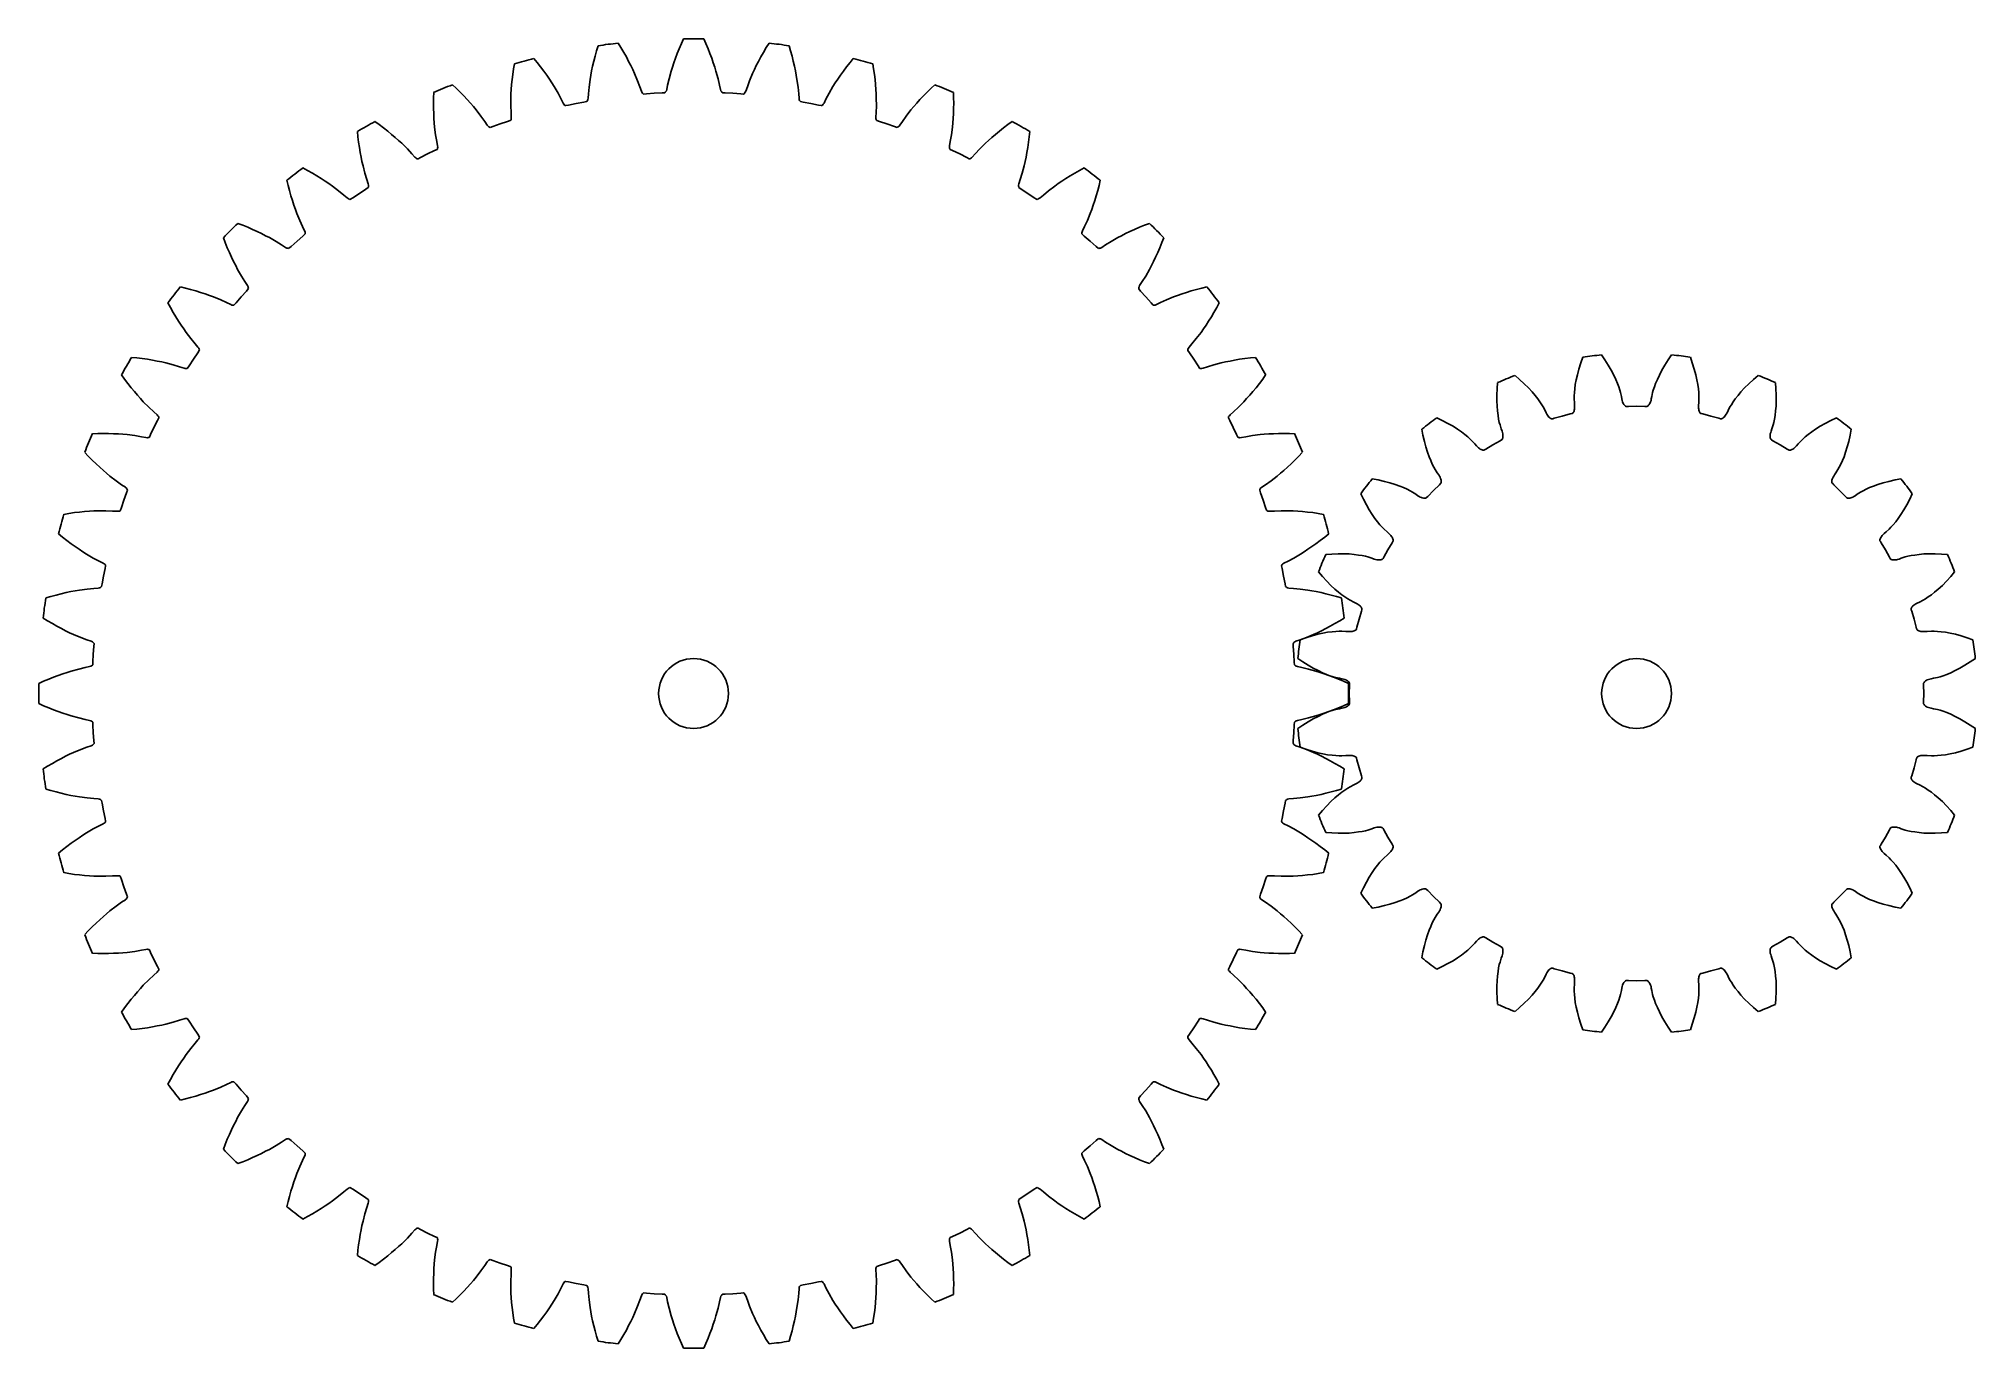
# Model space of a CAD drawing. Extents: x -37 to 73, y -37 to 37.
import ezdxf

# ---------------------------------------------------------------- set-up
doc = ezdxf.new("R2010")
doc.units = 0

msp = doc.modelspace()

# ---------------------------------------------------------------- linework, layer by layer
for centre in [(0, 0), (0, 0), (54, 0), (54, 0)]:
    msp.add_circle(centre, 2)
at = {"layer": 'layer0'}
for p, q in [((50.7, 18.58), (50.81, 18.93)), ((50.81, 18.93), (50.92, 19.26)), ((51.99, 19.4), (52.19, 19.11)), ((52.19, 19.11), (52.38, 18.8)), ((55.62, 18.8), (55.81, 19.11)), ((55.81, 19.11), (56.01, 19.4)), ((57.08, 19.26), (57.19, 18.93)), ((57.19, 18.93), (57.3, 18.58)), ((46.02, 17.46), (46.04, 17.8)), ((47.04, 18.21), (47.3, 17.99)), ((47.3, 17.99), (47.57, 17.74)), ((50.49, 17.69), (50.54, 17.96)), ((50.54, 17.96), (50.61, 18.26)), ((50.61, 18.26), (50.7, 18.58)), ((52.38, 18.8), (52.55, 18.51)), ((52.55, 18.51), (52.69, 18.24)), ((52.69, 18.24), (52.81, 17.99)), ((52.81, 17.99), (52.91, 17.76)), ((52.91, 17.76), (52.98, 17.56)), ((55.02, 17.56), (55.09, 17.76)), ((55.09, 17.76), (55.19, 17.99)), ((55.19, 17.99), (55.31, 18.24)), ((55.31, 18.24), (55.45, 18.51)), ((55.45, 18.51), (55.62, 18.8)), ((57.3, 18.58), (57.39, 18.26)), ((57.39, 18.26), (57.46, 17.96)), ((57.46, 17.96), (57.51, 17.69)), ((60.43, 17.74), (60.7, 17.99)), ((60.7, 17.99), (60.96, 18.21)), ((61.96, 17.8), (61.98, 17.46)), ((46, 17.09), (46.02, 17.46)), ((46, 16.76), (46, 17.09)), ((46.01, 16.45), (46, 16.76)), ((47.57, 17.74), (47.81, 17.51)), ((47.81, 17.51), (48.02, 17.28)), ((48.02, 17.28), (48.19, 17.07)), ((48.19, 17.07), (48.35, 16.88)), ((48.35, 16.88), (48.47, 16.7)), ((48.47, 16.7), (48.57, 16.54)), ((50.43, 17.04), (50.44, 17.23)), ((50.43, 16.88), (50.43, 17.04)), ((50.44, 16.65), (50.43, 16.88)), ((50.44, 17.23), (50.46, 17.44)), ((50.45, 16.51), (50.44, 16.65)), ((50.46, 17.44), (50.49, 17.69)), ((52.98, 17.56), (53.04, 17.38)), ((53.04, 17.38), (53.08, 17.23)), ((53.08, 17.23), (53.13, 17.01)), ((53.13, 17.01), (53.16, 16.87)), ((53.16, 16.87), (53.17, 16.79)), ((53.17, 16.79), (53.2, 16.71)), ((53.2, 16.71), (53.22, 16.65)), ((53.22, 16.65), (53.25, 16.59)), ((54.75, 16.59), (54.78, 16.65)), ((54.78, 16.65), (54.8, 16.71)), ((54.8, 16.71), (54.83, 16.79)), ((54.83, 16.79), (54.84, 16.87)), ((54.84, 16.87), (54.87, 17.01)), ((54.87, 17.01), (54.92, 17.23)), ((54.92, 17.23), (54.96, 17.38)), ((54.96, 17.38), (55.02, 17.56)), ((57.51, 17.69), (57.54, 17.44)), ((57.54, 17.44), (57.56, 17.23)), ((57.56, 16.65), (57.55, 16.51)), ((57.56, 17.23), (57.57, 17.04)), ((57.57, 16.88), (57.56, 16.65)), ((57.57, 17.04), (57.57, 16.88)), ((59.43, 16.54), (59.53, 16.7)), ((59.53, 16.7), (59.65, 16.88)), ((59.65, 16.88), (59.81, 17.07)), ((59.81, 17.07), (59.98, 17.28)), ((59.98, 17.28), (60.19, 17.51)), ((60.19, 17.51), (60.43, 17.74)), ((61.98, 17.46), (62, 17.09)), ((62, 16.76), (61.99, 16.45)), ((62, 17.09), (62, 16.76)), ((42.56, 15.79), (42.87, 15.64)), ((42.87, 15.64), (43.2, 15.47)), ((46.04, 16.18), (46.01, 16.45)), ((46.07, 15.93), (46.04, 16.18)), ((46.1, 15.72), (46.07, 15.93)), ((46.14, 15.53), (46.1, 15.72)), ((46.18, 15.38), (46.14, 15.53)), ((48.57, 16.54), (48.65, 16.41)), ((48.65, 16.41), (48.76, 16.2)), ((48.76, 16.2), (48.82, 16.07)), ((48.82, 16.07), (48.86, 16)), ((48.86, 16), (48.9, 15.94)), ((48.9, 15.94), (48.94, 15.88)), ((48.94, 15.88), (48.98, 15.83)), ((48.98, 15.83), (49.02, 15.8)), ((49.02, 15.8), (49.06, 15.77)), ((49.06, 15.77), (49.1, 15.75)), ((49.1, 15.75), (49.13, 15.73)), ((49.13, 15.73), (49.17, 15.73)), ((49.17, 15.73), (49.2, 15.73)), ((49.2, 15.73), (49.29, 15.76)), ((49.29, 15.76), (49.74, 15.89)), ((49.74, 15.89), (50.2, 16.01)), ((50.2, 16.01), (50.29, 16.03)), ((50.29, 16.03), (50.32, 16.04)), ((50.32, 16.04), (50.35, 16.06)), ((50.35, 16.06), (50.37, 16.09)), ((50.37, 16.09), (50.4, 16.13)), ((50.4, 16.13), (50.42, 16.17)), ((50.42, 16.17), (50.43, 16.22)), ((50.43, 16.22), (50.44, 16.28)), ((50.44, 16.28), (50.45, 16.35)), ((50.45, 16.43), (50.45, 16.51)), ((50.45, 16.35), (50.45, 16.43)), ((53.25, 16.59), (53.28, 16.55)), ((53.28, 16.55), (53.31, 16.51)), ((53.31, 16.51), (53.34, 16.48)), ((53.34, 16.48), (53.37, 16.46)), ((53.37, 16.46), (53.4, 16.44)), ((53.4, 16.44), (53.43, 16.44)), ((53.43, 16.44), (53.53, 16.44)), ((53.53, 16.44), (54, 16.45)), ((54, 16.45), (54.47, 16.44)), ((54.47, 16.44), (54.57, 16.44)), ((54.57, 16.44), (54.6, 16.44)), ((54.6, 16.44), (54.63, 16.46)), ((54.63, 16.46), (54.66, 16.48)), ((54.66, 16.48), (54.69, 16.51)), ((54.69, 16.51), (54.72, 16.55)), ((54.72, 16.55), (54.75, 16.59)), ((57.55, 16.51), (57.55, 16.43)), ((57.55, 16.43), (57.55, 16.35)), ((57.55, 16.35), (57.56, 16.28)), ((57.56, 16.28), (57.57, 16.22)), ((57.57, 16.22), (57.58, 16.17)), ((57.58, 16.17), (57.6, 16.13)), ((57.6, 16.13), (57.63, 16.09)), ((57.63, 16.09), (57.65, 16.06)), ((57.65, 16.06), (57.68, 16.04)), ((57.68, 16.04), (57.71, 16.03)), ((57.71, 16.03), (57.8, 16.01)), ((57.8, 16.01), (58.26, 15.89)), ((58.26, 15.89), (58.71, 15.76)), ((58.71, 15.76), (58.8, 15.73)), ((58.8, 15.73), (58.83, 15.73)), ((58.83, 15.73), (58.87, 15.73)), ((58.87, 15.73), (58.9, 15.75)), ((58.9, 15.75), (58.94, 15.77)), ((58.94, 15.77), (58.98, 15.8)), ((58.98, 15.8), (59.02, 15.83)), ((59.02, 15.83), (59.06, 15.88)), ((59.06, 15.88), (59.1, 15.94)), ((59.1, 15.94), (59.14, 16)), ((59.14, 16), (59.18, 16.07)), ((59.18, 16.07), (59.24, 16.2)), ((59.24, 16.2), (59.35, 16.41)), ((59.35, 16.41), (59.43, 16.54)), ((61.86, 15.53), (61.82, 15.38)), ((61.9, 15.72), (61.86, 15.53)), ((61.93, 15.93), (61.9, 15.72)), ((61.96, 16.18), (61.93, 15.93)), ((61.99, 16.45), (61.96, 16.18)), ((64.8, 15.47), (65.13, 15.64)), ((65.13, 15.64), (65.44, 15.79)), ((41.77, 14.8), (41.71, 15.14)), ((41.85, 14.44), (41.77, 14.8)), ((41.94, 14.12), (41.85, 14.44)), ((43.2, 15.47), (43.49, 15.31)), ((43.49, 15.31), (43.75, 15.14)), ((43.75, 15.14), (43.97, 14.99)), ((43.97, 14.99), (44.17, 14.84)), ((44.17, 14.84), (44.34, 14.7)), ((44.34, 14.7), (44.48, 14.57)), ((44.48, 14.57), (44.59, 14.46)), ((44.59, 14.46), (44.74, 14.29)), ((45.77, 14.25), (46.19, 14.48)), ((46.25, 15.16), (46.18, 15.38)), ((46.19, 14.48), (46.27, 14.52)), ((46.3, 15.03), (46.25, 15.16)), ((46.27, 14.52), (46.3, 14.54)), ((46.32, 14.95), (46.3, 15.03)), ((46.3, 14.54), (46.32, 14.57)), ((46.34, 14.88), (46.32, 14.95)), ((46.32, 14.57), (46.33, 14.6)), ((46.33, 14.6), (46.35, 14.64)), ((46.35, 14.81), (46.34, 14.88)), ((46.35, 14.75), (46.35, 14.81)), ((46.35, 14.69), (46.35, 14.75)), ((46.35, 14.64), (46.35, 14.69)), ((61.66, 14.88), (61.65, 14.81)), ((61.65, 14.81), (61.65, 14.75)), ((61.65, 14.75), (61.65, 14.69)), ((61.65, 14.69), (61.65, 14.64)), ((61.65, 14.64), (61.67, 14.6)), ((61.68, 14.95), (61.66, 14.88)), ((61.67, 14.6), (61.68, 14.57)), ((61.7, 15.03), (61.68, 14.95)), ((61.68, 14.57), (61.7, 14.54)), ((61.75, 15.16), (61.7, 15.03)), ((61.7, 14.54), (61.73, 14.52)), ((61.73, 14.52), (61.81, 14.48)), ((61.82, 15.38), (61.75, 15.16)), ((61.81, 14.48), (62.23, 14.25)), ((63.26, 14.29), (63.41, 14.46)), ((63.41, 14.46), (63.52, 14.57)), ((63.52, 14.57), (63.66, 14.7)), ((63.66, 14.7), (63.83, 14.84)), ((63.83, 14.84), (64.03, 14.99)), ((64.03, 14.99), (64.25, 15.14)), ((64.25, 15.14), (64.51, 15.31)), ((64.51, 15.31), (64.8, 15.47)), ((66.15, 14.44), (66.06, 14.12)), ((66.23, 14.8), (66.15, 14.44)), ((66.29, 15.14), (66.23, 14.8)), ((42.03, 13.82), (41.94, 14.12)), ((42.12, 13.56), (42.03, 13.82)), ((42.21, 13.34), (42.12, 13.56)), ((42.3, 13.14), (42.21, 13.34)), ((44.74, 14.29), (44.84, 14.18)), ((44.84, 14.18), (44.89, 14.12)), ((44.89, 14.12), (44.95, 14.07)), ((44.95, 14.07), (45, 14.03)), ((45, 14.03), (45.05, 14)), ((45.05, 14), (45.1, 13.97)), ((45.1, 13.97), (45.15, 13.95)), ((45.15, 13.95), (45.19, 13.94)), ((45.19, 13.94), (45.23, 13.94)), ((45.23, 13.94), (45.26, 13.94)), ((45.26, 13.94), (45.29, 13.96)), ((45.29, 13.96), (45.37, 14)), ((45.37, 14), (45.77, 14.25)), ((62.23, 14.25), (62.63, 14)), ((62.63, 14), (62.71, 13.96)), ((62.71, 13.96), (62.74, 13.94)), ((62.74, 13.94), (62.77, 13.94)), ((62.77, 13.94), (62.81, 13.94)), ((62.81, 13.94), (62.85, 13.95)), ((62.85, 13.95), (62.9, 13.97)), ((62.9, 13.97), (62.95, 14)), ((62.95, 14), (63, 14.03)), ((63, 14.03), (63.05, 14.07)), ((63.05, 14.07), (63.11, 14.12)), ((63.11, 14.12), (63.16, 14.18)), ((63.16, 14.18), (63.26, 14.29)), ((65.79, 13.34), (65.7, 13.14)), ((65.88, 13.56), (65.79, 13.34)), ((65.97, 13.82), (65.88, 13.56)), ((66.06, 14.12), (65.97, 13.82)), ((38.86, 12.29), (39.2, 12.23)), ((39.2, 12.23), (39.56, 12.15)), ((42.39, 12.97), (42.3, 13.14)), ((42.47, 12.83), (42.39, 12.97)), ((42.59, 12.64), (42.47, 12.83)), ((42.67, 12.52), (42.59, 12.64)), ((42.71, 12.45), (42.67, 12.52)), ((42.75, 12.39), (42.71, 12.45)), ((42.78, 12.32), (42.75, 12.39)), ((42.8, 12.27), (42.78, 12.32)), ((42.81, 12.21), (42.8, 12.27)), ((42.82, 12.16), (42.81, 12.21)), ((65.19, 12.21), (65.18, 12.16)), ((65.2, 12.27), (65.19, 12.21)), ((65.22, 12.32), (65.2, 12.27)), ((65.25, 12.39), (65.22, 12.32)), ((65.29, 12.45), (65.25, 12.39)), ((65.33, 12.52), (65.29, 12.45)), ((65.41, 12.64), (65.33, 12.52)), ((65.53, 12.83), (65.41, 12.64)), ((65.61, 12.97), (65.53, 12.83)), ((65.7, 13.14), (65.61, 12.97)), ((68.44, 12.15), (68.8, 12.23)), ((68.8, 12.23), (69.14, 12.29)), ((38.36, 11.13), (38.21, 11.44)), ((38.53, 10.8), (38.36, 11.13)), ((39.56, 12.15), (39.88, 12.06)), ((39.88, 12.06), (40.18, 11.97)), ((40.18, 11.97), (40.44, 11.88)), ((40.44, 11.88), (40.66, 11.79)), ((40.66, 11.79), (40.86, 11.7)), ((40.86, 11.7), (41.03, 11.61)), ((41.03, 11.61), (41.17, 11.53)), ((41.17, 11.53), (41.36, 11.41)), ((41.36, 11.41), (41.48, 11.33)), ((41.48, 11.33), (41.55, 11.29)), ((41.55, 11.29), (41.61, 11.25)), ((41.61, 11.25), (41.68, 11.22)), ((41.68, 11.22), (41.73, 11.2)), ((41.73, 11.2), (41.79, 11.19)), ((41.79, 11.19), (41.84, 11.18)), ((41.84, 11.18), (41.88, 11.18)), ((41.88, 11.18), (41.92, 11.19)), ((41.92, 11.19), (41.95, 11.21)), ((41.95, 11.21), (41.98, 11.23)), ((41.98, 11.23), (42.04, 11.29)), ((42.04, 11.29), (42.37, 11.63)), ((42.37, 11.63), (42.71, 11.96)), ((42.71, 11.96), (42.77, 12.02)), ((42.77, 12.02), (42.79, 12.05)), ((42.79, 12.05), (42.81, 12.08)), ((42.81, 12.08), (42.82, 12.12)), ((42.82, 12.12), (42.82, 12.16)), ((65.18, 12.16), (65.18, 12.12)), ((65.18, 12.12), (65.19, 12.08)), ((65.19, 12.08), (65.21, 12.05)), ((65.21, 12.05), (65.23, 12.02)), ((65.23, 12.02), (65.29, 11.96)), ((65.29, 11.96), (65.63, 11.63)), ((65.63, 11.63), (65.96, 11.29)), ((65.96, 11.29), (66.02, 11.23)), ((66.02, 11.23), (66.05, 11.21)), ((66.05, 11.21), (66.08, 11.19)), ((66.08, 11.19), (66.12, 11.18)), ((66.12, 11.18), (66.16, 11.18)), ((66.16, 11.18), (66.21, 11.19)), ((66.21, 11.19), (66.27, 11.2)), ((66.27, 11.2), (66.32, 11.22)), ((66.32, 11.22), (66.39, 11.25)), ((66.39, 11.25), (66.45, 11.29)), ((66.45, 11.29), (66.52, 11.33)), ((66.52, 11.33), (66.64, 11.41)), ((66.64, 11.41), (66.83, 11.53)), ((66.83, 11.53), (66.97, 11.61)), ((66.97, 11.61), (67.14, 11.7)), ((67.14, 11.7), (67.34, 11.79)), ((67.34, 11.79), (67.56, 11.88)), ((67.56, 11.88), (67.82, 11.97)), ((67.82, 11.97), (68.12, 12.06)), ((68.12, 12.06), (68.44, 12.15)), ((69.64, 11.13), (69.47, 10.8)), ((69.79, 11.44), (69.64, 11.13)), ((38.69, 10.51), (38.53, 10.8)), ((38.86, 10.25), (38.69, 10.51)), ((39.01, 10.03), (38.86, 10.25)), ((39.16, 9.83), (39.01, 10.03)), ((68.99, 10.03), (68.84, 9.83)), ((69.14, 10.25), (68.99, 10.03)), ((69.31, 10.51), (69.14, 10.25)), ((69.47, 10.8), (69.31, 10.51)), ((39.3, 9.66), (39.16, 9.83)), ((39.43, 9.52), (39.3, 9.66)), ((39.54, 9.41), (39.43, 9.52)), ((39.71, 9.26), (39.54, 9.41)), ((39.82, 9.16), (39.71, 9.26)), ((39.88, 9.11), (39.82, 9.16)), ((39.93, 9.05), (39.88, 9.11)), ((39.97, 9), (39.93, 9.05)), ((40, 8.95), (39.97, 9)), ((40.03, 8.9), (40, 8.95)), ((40.05, 8.85), (40.03, 8.9)), ((67.97, 8.9), (67.95, 8.85)), ((68, 8.95), (67.97, 8.9)), ((68.03, 9), (68, 8.95)), ((68.07, 9.05), (68.03, 9)), ((68.12, 9.11), (68.07, 9.05)), ((68.18, 9.16), (68.12, 9.11)), ((68.29, 9.26), (68.18, 9.16)), ((68.46, 9.41), (68.29, 9.26)), ((68.57, 9.52), (68.46, 9.41)), ((68.7, 9.66), (68.57, 9.52)), ((68.84, 9.83), (68.7, 9.66)), ((36.2, 7.96), (36.54, 7.98)), ((36.54, 7.98), (36.91, 8)), ((36.91, 8), (37.24, 8)), ((37.24, 8), (37.55, 7.99)), ((37.55, 7.99), (37.82, 7.96)), ((37.82, 7.96), (38.07, 7.93)), ((38.07, 7.93), (38.28, 7.9)), ((38.28, 7.9), (38.47, 7.86)), ((38.47, 7.86), (38.62, 7.82)), ((38.62, 7.82), (38.84, 7.75)), ((39.48, 7.73), (39.52, 7.81)), ((39.52, 7.81), (39.75, 8.22)), ((39.75, 8.22), (40, 8.63)), ((40, 8.63), (40.04, 8.71)), ((40.04, 8.71), (40.06, 8.74)), ((40.06, 8.81), (40.05, 8.85)), ((40.06, 8.77), (40.06, 8.81)), ((40.06, 8.74), (40.06, 8.77)), ((67.95, 8.85), (67.94, 8.81)), ((67.94, 8.81), (67.94, 8.77)), ((67.94, 8.77), (67.94, 8.74)), ((67.94, 8.74), (67.96, 8.71)), ((67.96, 8.71), (68, 8.63)), ((68, 8.63), (68.25, 8.22)), ((68.25, 8.22), (68.48, 7.81)), ((68.48, 7.81), (68.52, 7.73)), ((69.16, 7.75), (69.38, 7.82)), ((69.38, 7.82), (69.53, 7.86)), ((69.53, 7.86), (69.72, 7.9)), ((69.72, 7.9), (69.93, 7.93)), ((69.93, 7.93), (70.18, 7.96)), ((70.18, 7.96), (70.45, 7.99)), ((70.45, 7.99), (70.76, 8)), ((70.76, 8), (71.09, 8)), ((71.09, 8), (71.46, 7.98)), ((71.46, 7.98), (71.8, 7.96)), ((36.01, 6.7), (35.79, 6.96)), ((36.26, 6.43), (36.01, 6.7)), ((38.84, 7.75), (38.97, 7.7)), ((38.97, 7.7), (39.05, 7.68)), ((39.05, 7.68), (39.12, 7.66)), ((39.12, 7.66), (39.19, 7.65)), ((39.19, 7.65), (39.25, 7.65)), ((39.25, 7.65), (39.31, 7.65)), ((39.31, 7.65), (39.36, 7.65)), ((39.36, 7.65), (39.4, 7.67)), ((39.4, 7.67), (39.43, 7.68)), ((39.43, 7.68), (39.46, 7.7)), ((39.46, 7.7), (39.48, 7.73)), ((68.52, 7.73), (68.54, 7.7)), ((68.54, 7.7), (68.57, 7.68)), ((68.57, 7.68), (68.6, 7.67)), ((68.6, 7.67), (68.64, 7.65)), ((68.64, 7.65), (68.69, 7.65)), ((68.69, 7.65), (68.75, 7.65)), ((68.75, 7.65), (68.81, 7.65)), ((68.81, 7.65), (68.88, 7.66)), ((68.88, 7.66), (68.95, 7.68)), ((68.95, 7.68), (69.03, 7.7)), ((69.03, 7.7), (69.16, 7.75)), ((71.99, 6.7), (71.74, 6.43)), ((72.21, 6.96), (71.99, 6.7)), ((36.49, 6.19), (36.26, 6.43)), ((36.72, 5.98), (36.49, 6.19)), ((36.93, 5.81), (36.72, 5.98)), ((37.12, 5.65), (36.93, 5.81)), ((37.3, 5.53), (37.12, 5.65)), ((70.88, 5.65), (70.7, 5.53)), ((71.07, 5.81), (70.88, 5.65)), ((71.28, 5.98), (71.07, 5.81)), ((71.51, 6.19), (71.28, 5.98)), ((71.74, 6.43), (71.51, 6.19)), ((37.46, 5.43), (37.3, 5.53)), ((37.59, 5.35), (37.46, 5.43)), ((37.8, 5.24), (37.59, 5.35)), ((37.93, 5.18), (37.8, 5.24)), ((38, 5.14), (37.93, 5.18)), ((38.06, 5.1), (38, 5.14)), ((38.12, 5.06), (38.06, 5.1)), ((38.11, 4.26), (38.24, 4.71)), ((38.17, 5.02), (38.12, 5.06)), ((38.2, 4.98), (38.17, 5.02)), ((38.23, 4.94), (38.2, 4.98)), ((38.25, 4.9), (38.23, 4.94)), ((38.24, 4.71), (38.27, 4.8)), ((38.27, 4.87), (38.25, 4.9)), ((38.27, 4.83), (38.27, 4.87)), ((38.27, 4.8), (38.27, 4.83)), ((69.75, 4.9), (69.73, 4.87)), ((69.73, 4.87), (69.73, 4.83)), ((69.73, 4.83), (69.73, 4.8)), ((69.73, 4.8), (69.76, 4.71)), ((69.77, 4.94), (69.75, 4.9)), ((69.76, 4.71), (69.89, 4.26)), ((69.8, 4.98), (69.77, 4.94)), ((69.83, 5.02), (69.8, 4.98)), ((69.88, 5.06), (69.83, 5.02)), ((69.94, 5.1), (69.88, 5.06)), ((70, 5.14), (69.94, 5.1)), ((70.07, 5.18), (70, 5.14)), ((70.2, 5.24), (70.07, 5.18)), ((70.41, 5.35), (70.2, 5.24)), ((70.54, 5.43), (70.41, 5.35)), ((70.7, 5.53), (70.54, 5.43)), ((35.42, 3.3), (35.74, 3.39)), ((35.74, 3.39), (36.04, 3.46)), ((36.04, 3.46), (36.31, 3.51)), ((36.31, 3.51), (36.56, 3.54)), ((36.56, 3.54), (36.77, 3.56)), ((36.77, 3.56), (36.96, 3.57)), ((36.96, 3.57), (37.12, 3.57)), ((37.12, 3.57), (37.35, 3.56)), ((37.35, 3.56), (37.49, 3.55)), ((37.49, 3.55), (37.57, 3.55)), ((37.57, 3.55), (37.65, 3.55)), ((37.65, 3.55), (37.72, 3.56)), ((37.72, 3.56), (37.78, 3.57)), ((37.78, 3.57), (37.83, 3.58)), ((37.83, 3.58), (37.87, 3.6)), ((37.87, 3.6), (37.91, 3.63)), ((37.91, 3.63), (37.94, 3.65)), ((37.94, 3.65), (37.96, 3.68)), ((37.96, 3.68), (37.97, 3.71)), ((37.97, 3.71), (37.99, 3.8)), ((37.99, 3.8), (38.11, 4.26)), ((69.89, 4.26), (70.01, 3.8)), ((70.01, 3.8), (70.03, 3.71)), ((70.03, 3.71), (70.04, 3.68)), ((70.04, 3.68), (70.06, 3.65)), ((70.06, 3.65), (70.09, 3.63)), ((70.09, 3.63), (70.13, 3.6)), ((70.13, 3.6), (70.17, 3.58)), ((70.17, 3.58), (70.22, 3.57)), ((70.22, 3.57), (70.28, 3.56)), ((70.28, 3.56), (70.35, 3.55)), ((70.35, 3.55), (70.43, 3.55)), ((70.43, 3.55), (70.51, 3.55)), ((70.51, 3.55), (70.65, 3.56)), ((70.65, 3.56), (70.88, 3.57)), ((70.88, 3.57), (71.04, 3.57)), ((71.04, 3.57), (71.23, 3.56)), ((71.23, 3.56), (71.44, 3.54)), ((71.44, 3.54), (71.69, 3.51)), ((71.69, 3.51), (71.96, 3.46)), ((71.96, 3.46), (72.26, 3.39)), ((72.26, 3.39), (72.58, 3.3)), ((34.74, 3.08), (35.07, 3.19)), ((35.07, 3.19), (35.42, 3.3)), ((72.58, 3.3), (72.93, 3.19)), ((72.93, 3.19), (73.26, 3.08)), ((34.89, 1.81), (34.6, 2.01)), ((35.2, 1.62), (34.89, 1.81)), ((35.49, 1.45), (35.2, 1.62)), ((35.76, 1.31), (35.49, 1.45)), ((36.01, 1.19), (35.76, 1.31)), ((36.24, 1.09), (36.01, 1.19)), ((71.99, 1.19), (71.76, 1.09)), ((72.24, 1.31), (71.99, 1.19)), ((72.51, 1.45), (72.24, 1.31)), ((72.8, 1.62), (72.51, 1.45)), ((73.11, 1.81), (72.8, 1.62)), ((73.4, 2.01), (73.11, 1.81)), ((36.44, 1.02), (36.24, 1.09)), ((36.62, 0.96), (36.44, 1.02)), ((36.77, 0.92), (36.62, 0.96)), ((36.99, 0.87), (36.77, 0.92)), ((37.13, 0.84), (36.99, 0.87)), ((37.21, 0.83), (37.13, 0.84)), ((37.29, 0.8), (37.21, 0.83)), ((37.35, 0.78), (37.29, 0.8)), ((37.41, 0.75), (37.35, 0.78)), ((37.45, 0.72), (37.41, 0.75)), ((37.49, 0.69), (37.45, 0.72)), ((37.52, 0.66), (37.49, 0.69)), ((37.54, 0.63), (37.52, 0.66)), ((37.56, 0.6), (37.54, 0.63)), ((37.55, 0), (37.56, 0.47)), ((37.56, -0.47), (37.55, 0)), ((37.56, 0.57), (37.56, 0.6)), ((37.56, 0.47), (37.56, 0.57)), ((70.46, 0.63), (70.44, 0.6)), ((70.44, 0.6), (70.44, 0.57)), ((70.44, 0.57), (70.44, 0.47)), ((70.44, 0.47), (70.45, 0)), ((70.45, 0), (70.44, -0.47)), ((70.48, 0.66), (70.46, 0.63)), ((70.51, 0.69), (70.48, 0.66)), ((70.55, 0.72), (70.51, 0.69)), ((70.59, 0.75), (70.55, 0.72)), ((70.65, 0.78), (70.59, 0.75)), ((70.71, 0.8), (70.65, 0.78)), ((70.79, 0.83), (70.71, 0.8)), ((70.87, 0.84), (70.79, 0.83)), ((71.01, 0.87), (70.87, 0.84)), ((71.23, 0.92), (71.01, 0.87)), ((71.38, 0.96), (71.23, 0.92)), ((71.56, 1.02), (71.38, 0.96)), ((71.76, 1.09), (71.56, 1.02)), ((36.01, -1.19), (36.24, -1.09)), ((36.24, -1.09), (36.44, -1.02)), ((36.44, -1.02), (36.62, -0.96)), ((36.62, -0.96), (36.77, -0.92)), ((36.77, -0.92), (36.99, -0.87)), ((36.99, -0.87), (37.13, -0.84)), ((37.13, -0.84), (37.21, -0.83)), ((37.21, -0.83), (37.29, -0.8)), ((37.29, -0.8), (37.35, -0.78)), ((37.35, -0.78), (37.41, -0.75)), ((37.41, -0.75), (37.45, -0.72)), ((37.45, -0.72), (37.49, -0.69)), ((37.49, -0.69), (37.52, -0.66)), ((37.52, -0.66), (37.54, -0.63)), ((37.54, -0.63), (37.56, -0.6)), ((37.56, -0.57), (37.56, -0.47)), ((37.56, -0.6), (37.56, -0.57)), ((70.44, -0.47), (70.44, -0.57)), ((70.44, -0.57), (70.44, -0.6)), ((70.44, -0.6), (70.46, -0.63)), ((70.46, -0.63), (70.48, -0.66)), ((70.48, -0.66), (70.51, -0.69)), ((70.51, -0.69), (70.55, -0.72)), ((70.55, -0.72), (70.59, -0.75)), ((70.59, -0.75), (70.65, -0.78)), ((70.65, -0.78), (70.71, -0.8)), ((70.71, -0.8), (70.79, -0.83)), ((70.79, -0.83), (70.87, -0.84)), ((70.87, -0.84), (71.01, -0.87)), ((71.01, -0.87), (71.23, -0.92)), ((71.23, -0.92), (71.38, -0.96)), ((71.38, -0.96), (71.56, -1.02)), ((71.56, -1.02), (71.76, -1.09)), ((71.76, -1.09), (71.99, -1.19)), ((34.6, -2.01), (34.89, -1.81)), ((34.89, -1.81), (35.2, -1.62)), ((35.2, -1.62), (35.49, -1.45)), ((35.49, -1.45), (35.76, -1.31)), ((35.76, -1.31), (36.01, -1.19)), ((71.99, -1.19), (72.24, -1.31)), ((72.24, -1.31), (72.51, -1.45)), ((72.51, -1.45), (72.8, -1.62)), ((72.8, -1.62), (73.11, -1.81)), ((73.11, -1.81), (73.4, -2.01)), ((35.07, -3.19), (34.74, -3.08)), ((35.42, -3.3), (35.07, -3.19)), ((35.74, -3.39), (35.42, -3.3)), ((72.58, -3.3), (72.26, -3.39)), ((72.93, -3.19), (72.58, -3.3)), ((73.26, -3.08), (72.93, -3.19)), ((36.04, -3.46), (35.74, -3.39)), ((36.31, -3.51), (36.04, -3.46)), ((36.56, -3.54), (36.31, -3.51)), ((36.77, -3.56), (36.56, -3.54)), ((36.96, -3.57), (36.77, -3.56)), ((37.12, -3.57), (36.96, -3.57)), ((37.35, -3.56), (37.12, -3.57)), ((37.49, -3.55), (37.35, -3.56)), ((37.57, -3.55), (37.49, -3.55)), ((37.65, -3.55), (37.57, -3.55)), ((37.72, -3.56), (37.65, -3.55)), ((37.78, -3.57), (37.72, -3.56)), ((37.83, -3.58), (37.78, -3.57)), ((37.87, -3.6), (37.83, -3.58)), ((37.91, -3.63), (37.87, -3.6)), ((37.94, -3.65), (37.91, -3.63)), ((37.96, -3.68), (37.94, -3.65)), ((37.97, -3.71), (37.96, -3.68)), ((37.99, -3.8), (37.97, -3.71)), ((38.11, -4.26), (37.99, -3.8)), ((38.24, -4.71), (38.11, -4.26)), ((69.89, -4.26), (69.76, -4.71)), ((70.01, -3.8), (69.89, -4.26)), ((70.03, -3.71), (70.01, -3.8)), ((70.04, -3.68), (70.03, -3.71)), ((70.06, -3.65), (70.04, -3.68)), ((70.09, -3.63), (70.06, -3.65)), ((70.13, -3.6), (70.09, -3.63)), ((70.17, -3.58), (70.13, -3.6)), ((70.22, -3.57), (70.17, -3.58)), ((70.28, -3.56), (70.22, -3.57)), ((70.35, -3.55), (70.28, -3.56)), ((70.43, -3.55), (70.35, -3.55)), ((70.51, -3.55), (70.43, -3.55)), ((70.65, -3.56), (70.51, -3.55)), ((70.88, -3.57), (70.65, -3.56)), ((71.04, -3.57), (70.88, -3.57)), ((71.23, -3.56), (71.04, -3.57)), ((71.44, -3.54), (71.23, -3.56)), ((71.69, -3.51), (71.44, -3.54)), ((71.96, -3.46), (71.69, -3.51)), ((72.26, -3.39), (71.96, -3.46)), ((37.12, -5.65), (37.3, -5.53)), ((37.3, -5.53), (37.46, -5.43)), ((37.46, -5.43), (37.59, -5.35)), ((37.59, -5.35), (37.8, -5.24)), ((37.8, -5.24), (37.93, -5.18)), ((37.93, -5.18), (38, -5.14)), ((38, -5.14), (38.06, -5.1)), ((38.06, -5.1), (38.12, -5.06)), ((38.12, -5.06), (38.17, -5.02)), ((38.17, -5.02), (38.2, -4.98)), ((38.2, -4.98), (38.23, -4.94)), ((38.23, -4.94), (38.25, -4.9)), ((38.27, -4.8), (38.24, -4.71)), ((38.25, -4.9), (38.27, -4.87)), ((38.27, -4.83), (38.27, -4.8)), ((38.27, -4.87), (38.27, -4.83)), ((69.76, -4.71), (69.73, -4.8)), ((69.73, -4.8), (69.73, -4.83)), ((69.73, -4.83), (69.73, -4.87)), ((69.73, -4.87), (69.75, -4.9)), ((69.75, -4.9), (69.77, -4.94)), ((69.77, -4.94), (69.8, -4.98)), ((69.8, -4.98), (69.83, -5.02)), ((69.83, -5.02), (69.88, -5.06)), ((69.88, -5.06), (69.94, -5.1)), ((69.94, -5.1), (70, -5.14)), ((70, -5.14), (70.07, -5.18)), ((70.07, -5.18), (70.2, -5.24)), ((70.2, -5.24), (70.41, -5.35)), ((70.41, -5.35), (70.54, -5.43)), ((70.54, -5.43), (70.7, -5.53)), ((70.7, -5.53), (70.88, -5.65)), ((36.01, -6.7), (36.26, -6.43)), ((36.26, -6.43), (36.49, -6.19)), ((36.49, -6.19), (36.72, -5.98)), ((36.72, -5.98), (36.93, -5.81)), ((36.93, -5.81), (37.12, -5.65)), ((70.88, -5.65), (71.07, -5.81)), ((71.07, -5.81), (71.28, -5.98)), ((71.28, -5.98), (71.51, -6.19)), ((71.51, -6.19), (71.74, -6.43)), ((71.74, -6.43), (71.99, -6.7)), ((35.79, -6.96), (36.01, -6.7)), ((38.84, -7.75), (38.62, -7.82)), ((38.97, -7.7), (38.84, -7.75)), ((39.05, -7.68), (38.97, -7.7)), ((39.12, -7.66), (39.05, -7.68)), ((39.19, -7.65), (39.12, -7.66)), ((39.25, -7.65), (39.19, -7.65)), ((39.31, -7.65), (39.25, -7.65)), ((39.36, -7.65), (39.31, -7.65)), ((39.4, -7.67), (39.36, -7.65)), ((39.43, -7.68), (39.4, -7.67)), ((39.46, -7.7), (39.43, -7.68)), ((39.48, -7.73), (39.46, -7.7)), ((39.52, -7.81), (39.48, -7.73)), ((68.52, -7.73), (68.48, -7.81)), ((68.54, -7.7), (68.52, -7.73)), ((68.57, -7.68), (68.54, -7.7)), ((68.6, -7.67), (68.57, -7.68)), ((68.64, -7.65), (68.6, -7.67)), ((68.69, -7.65), (68.64, -7.65)), ((68.75, -7.65), (68.69, -7.65)), ((68.81, -7.65), (68.75, -7.65)), ((68.88, -7.66), (68.81, -7.65)), ((68.95, -7.68), (68.88, -7.66)), ((69.03, -7.7), (68.95, -7.68)), ((69.16, -7.75), (69.03, -7.7)), ((69.38, -7.82), (69.16, -7.75)), ((71.99, -6.7), (72.21, -6.96)), ((36.54, -7.98), (36.2, -7.96)), ((36.91, -8), (36.54, -7.98)), ((37.24, -8), (36.91, -8)), ((37.55, -7.99), (37.24, -8)), ((37.82, -7.96), (37.55, -7.99)), ((38.07, -7.93), (37.82, -7.96)), ((38.28, -7.9), (38.07, -7.93)), ((38.47, -7.86), (38.28, -7.9)), ((38.62, -7.82), (38.47, -7.86)), ((39.75, -8.22), (39.52, -7.81)), ((40, -8.63), (39.75, -8.22)), ((40.04, -8.71), (40, -8.63)), ((40.03, -8.9), (40.05, -8.85)), ((40.06, -8.74), (40.04, -8.71)), ((40.05, -8.85), (40.06, -8.81)), ((40.06, -8.77), (40.06, -8.74)), ((40.06, -8.81), (40.06, -8.77)), ((67.96, -8.71), (67.94, -8.74)), ((67.94, -8.74), (67.94, -8.77)), ((67.94, -8.77), (67.94, -8.81)), ((67.94, -8.81), (67.95, -8.85)), ((67.95, -8.85), (67.97, -8.9)), ((68, -8.63), (67.96, -8.71)), ((68.25, -8.22), (68, -8.63)), ((68.48, -7.81), (68.25, -8.22)), ((69.53, -7.86), (69.38, -7.82)), ((69.72, -7.9), (69.53, -7.86)), ((69.93, -7.93), (69.72, -7.9)), ((70.18, -7.96), (69.93, -7.93)), ((70.45, -7.99), (70.18, -7.96)), ((70.76, -8), (70.45, -7.99)), ((71.09, -8), (70.76, -8)), ((71.46, -7.98), (71.09, -8)), ((71.8, -7.96), (71.46, -7.98)), ((39.01, -10.03), (39.16, -9.83)), ((39.16, -9.83), (39.3, -9.66)), ((39.3, -9.66), (39.43, -9.52)), ((39.43, -9.52), (39.54, -9.41)), ((39.54, -9.41), (39.71, -9.26)), ((39.71, -9.26), (39.82, -9.16)), ((39.82, -9.16), (39.88, -9.11)), ((39.88, -9.11), (39.93, -9.05)), ((39.93, -9.05), (39.97, -9)), ((39.97, -9), (40, -8.95)), ((40, -8.95), (40.03, -8.9)), ((67.97, -8.9), (68, -8.95)), ((68, -8.95), (68.03, -9)), ((68.03, -9), (68.07, -9.05)), ((68.07, -9.05), (68.12, -9.11)), ((68.12, -9.11), (68.18, -9.16)), ((68.18, -9.16), (68.29, -9.26)), ((68.29, -9.26), (68.46, -9.41)), ((68.46, -9.41), (68.57, -9.52)), ((68.57, -9.52), (68.7, -9.66)), ((68.7, -9.66), (68.84, -9.83)), ((68.84, -9.83), (68.99, -10.03)), ((38.36, -11.13), (38.53, -10.8)), ((38.53, -10.8), (38.69, -10.51)), ((38.69, -10.51), (38.86, -10.25)), ((38.86, -10.25), (39.01, -10.03)), ((68.99, -10.03), (69.14, -10.25)), ((69.14, -10.25), (69.31, -10.51)), ((69.31, -10.51), (69.47, -10.8)), ((69.47, -10.8), (69.64, -11.13)), ((38.21, -11.44), (38.36, -11.13)), ((39.56, -12.15), (39.2, -12.23)), ((39.88, -12.06), (39.56, -12.15)), ((40.18, -11.97), (39.88, -12.06)), ((40.44, -11.88), (40.18, -11.97)), ((40.66, -11.79), (40.44, -11.88)), ((40.86, -11.7), (40.66, -11.79)), ((41.03, -11.61), (40.86, -11.7)), ((41.17, -11.53), (41.03, -11.61)), ((41.36, -11.41), (41.17, -11.53)), ((41.48, -11.33), (41.36, -11.41)), ((41.55, -11.29), (41.48, -11.33)), ((41.61, -11.25), (41.55, -11.29)), ((41.68, -11.22), (41.61, -11.25)), ((41.73, -11.2), (41.68, -11.22)), ((41.79, -11.19), (41.73, -11.2)), ((41.84, -11.18), (41.79, -11.19)), ((41.88, -11.18), (41.84, -11.18)), ((41.92, -11.19), (41.88, -11.18)), ((41.95, -11.21), (41.92, -11.19)), ((41.98, -11.23), (41.95, -11.21)), ((42.04, -11.29), (41.98, -11.23)), ((42.37, -11.63), (42.04, -11.29)), ((42.71, -11.96), (42.37, -11.63)), ((42.77, -12.02), (42.71, -11.96)), ((42.79, -12.05), (42.77, -12.02)), ((42.81, -12.08), (42.79, -12.05)), ((42.82, -12.12), (42.81, -12.08)), ((42.81, -12.21), (42.82, -12.16)), ((42.82, -12.16), (42.82, -12.12)), ((65.19, -12.08), (65.18, -12.12)), ((65.18, -12.12), (65.18, -12.16)), ((65.18, -12.16), (65.19, -12.21)), ((65.21, -12.05), (65.19, -12.08)), ((65.23, -12.02), (65.21, -12.05)), ((65.29, -11.96), (65.23, -12.02)), ((65.63, -11.63), (65.29, -11.96)), ((65.96, -11.29), (65.63, -11.63)), ((66.02, -11.23), (65.96, -11.29)), ((66.05, -11.21), (66.02, -11.23)), ((66.08, -11.19), (66.05, -11.21)), ((66.12, -11.18), (66.08, -11.19)), ((66.16, -11.18), (66.12, -11.18)), ((66.21, -11.19), (66.16, -11.18)), ((66.27, -11.2), (66.21, -11.19)), ((66.32, -11.22), (66.27, -11.2)), ((66.39, -11.25), (66.32, -11.22)), ((66.45, -11.29), (66.39, -11.25)), ((66.52, -11.33), (66.45, -11.29)), ((66.64, -11.41), (66.52, -11.33)), ((66.83, -11.53), (66.64, -11.41)), ((66.97, -11.61), (66.83, -11.53)), ((67.14, -11.7), (66.97, -11.61)), ((67.34, -11.79), (67.14, -11.7)), ((67.56, -11.88), (67.34, -11.79)), ((67.82, -11.97), (67.56, -11.88)), ((68.12, -12.06), (67.82, -11.97)), ((68.44, -12.15), (68.12, -12.06)), ((68.8, -12.23), (68.44, -12.15)), ((69.64, -11.13), (69.79, -11.44)), ((39.2, -12.23), (38.86, -12.29)), ((42.21, -13.34), (42.3, -13.14)), ((42.3, -13.14), (42.39, -12.97)), ((42.39, -12.97), (42.47, -12.83)), ((42.47, -12.83), (42.59, -12.64)), ((42.59, -12.64), (42.67, -12.52)), ((42.67, -12.52), (42.71, -12.45)), ((42.71, -12.45), (42.75, -12.39)), ((42.75, -12.39), (42.78, -12.32)), ((42.78, -12.32), (42.8, -12.27)), ((42.8, -12.27), (42.81, -12.21)), ((65.19, -12.21), (65.2, -12.27)), ((65.2, -12.27), (65.22, -12.32)), ((65.22, -12.32), (65.25, -12.39)), ((65.25, -12.39), (65.29, -12.45)), ((65.29, -12.45), (65.33, -12.52)), ((65.33, -12.52), (65.41, -12.64)), ((65.41, -12.64), (65.53, -12.83)), ((65.53, -12.83), (65.61, -12.97)), ((65.61, -12.97), (65.7, -13.14)), ((65.7, -13.14), (65.79, -13.34)), ((69.14, -12.29), (68.8, -12.23)), ((41.85, -14.44), (41.94, -14.12)), ((41.94, -14.12), (42.03, -13.82)), ((42.03, -13.82), (42.12, -13.56)), ((42.12, -13.56), (42.21, -13.34)), ((44.74, -14.29), (44.59, -14.46)), ((44.84, -14.18), (44.74, -14.29)), ((44.89, -14.12), (44.84, -14.18)), ((44.95, -14.07), (44.89, -14.12)), ((45, -14.03), (44.95, -14.07)), ((45.05, -14), (45, -14.03)), ((45.1, -13.97), (45.05, -14)), ((45.15, -13.95), (45.1, -13.97)), ((45.19, -13.94), (45.15, -13.95)), ((45.23, -13.94), (45.19, -13.94)), ((45.26, -13.94), (45.23, -13.94)), ((45.29, -13.96), (45.26, -13.94)), ((45.37, -14), (45.29, -13.96)), ((45.77, -14.25), (45.37, -14)), ((46.19, -14.48), (45.77, -14.25)), ((62.23, -14.25), (61.81, -14.48)), ((62.63, -14), (62.23, -14.25)), ((62.71, -13.96), (62.63, -14)), ((62.74, -13.94), (62.71, -13.96)), ((62.77, -13.94), (62.74, -13.94)), ((62.81, -13.94), (62.77, -13.94)), ((62.85, -13.95), (62.81, -13.94)), ((62.9, -13.97), (62.85, -13.95)), ((62.95, -14), (62.9, -13.97)), ((63, -14.03), (62.95, -14)), ((63.05, -14.07), (63, -14.03)), ((63.11, -14.12), (63.05, -14.07)), ((63.16, -14.18), (63.11, -14.12)), ((63.26, -14.29), (63.16, -14.18)), ((63.41, -14.46), (63.26, -14.29)), ((65.79, -13.34), (65.88, -13.56)), ((65.88, -13.56), (65.97, -13.82)), ((65.97, -13.82), (66.06, -14.12)), ((66.06, -14.12), (66.15, -14.44)), ((41.71, -15.14), (41.77, -14.8)), ((41.77, -14.8), (41.85, -14.44)), ((43.2, -15.47), (42.87, -15.64)), ((43.49, -15.31), (43.2, -15.47)), ((43.75, -15.14), (43.49, -15.31)), ((43.97, -14.99), (43.75, -15.14)), ((44.17, -14.84), (43.97, -14.99)), ((44.34, -14.7), (44.17, -14.84)), ((44.48, -14.57), (44.34, -14.7)), ((44.59, -14.46), (44.48, -14.57)), ((46.14, -15.53), (46.18, -15.38)), ((46.18, -15.38), (46.25, -15.16)), ((46.27, -14.52), (46.19, -14.48)), ((46.25, -15.16), (46.3, -15.03)), ((46.3, -14.54), (46.27, -14.52)), ((46.32, -14.57), (46.3, -14.54)), ((46.3, -15.03), (46.32, -14.95)), ((46.33, -14.6), (46.32, -14.57)), ((46.32, -14.95), (46.34, -14.88)), ((46.35, -14.64), (46.33, -14.6)), ((46.34, -14.88), (46.35, -14.81)), ((46.35, -14.69), (46.35, -14.64)), ((46.35, -14.75), (46.35, -14.69)), ((46.35, -14.81), (46.35, -14.75)), ((61.67, -14.6), (61.65, -14.64)), ((61.65, -14.64), (61.65, -14.69)), ((61.65, -14.69), (61.65, -14.75)), ((61.65, -14.75), (61.65, -14.81)), ((61.65, -14.81), (61.66, -14.88)), ((61.66, -14.88), (61.68, -14.95)), ((61.68, -14.57), (61.67, -14.6)), ((61.7, -14.54), (61.68, -14.57)), ((61.68, -14.95), (61.7, -15.03)), ((61.73, -14.52), (61.7, -14.54)), ((61.7, -15.03), (61.75, -15.16)), ((61.81, -14.48), (61.73, -14.52)), ((61.75, -15.16), (61.82, -15.38)), ((61.82, -15.38), (61.86, -15.53)), ((63.52, -14.57), (63.41, -14.46)), ((63.66, -14.7), (63.52, -14.57)), ((63.83, -14.84), (63.66, -14.7)), ((64.03, -14.99), (63.83, -14.84)), ((64.25, -15.14), (64.03, -14.99)), ((64.51, -15.31), (64.25, -15.14)), ((64.8, -15.47), (64.51, -15.31)), ((65.13, -15.64), (64.8, -15.47)), ((66.15, -14.44), (66.23, -14.8)), ((66.23, -14.8), (66.29, -15.14)), ((42.87, -15.64), (42.56, -15.79)), ((46, -16.76), (46.01, -16.45)), ((46.01, -16.45), (46.04, -16.18)), ((46.04, -16.18), (46.07, -15.93)), ((46.07, -15.93), (46.1, -15.72)), ((46.1, -15.72), (46.14, -15.53)), ((48.57, -16.54), (48.47, -16.7)), ((48.65, -16.41), (48.57, -16.54)), ((48.76, -16.2), (48.65, -16.41)), ((48.82, -16.07), (48.76, -16.2)), ((48.86, -16), (48.82, -16.07)), ((48.9, -15.94), (48.86, -16)), ((48.94, -15.88), (48.9, -15.94)), ((48.98, -15.83), (48.94, -15.88)), ((49.02, -15.8), (48.98, -15.83)), ((49.06, -15.77), (49.02, -15.8)), ((49.1, -15.75), (49.06, -15.77)), ((49.13, -15.73), (49.1, -15.75)), ((49.17, -15.73), (49.13, -15.73)), ((49.2, -15.73), (49.17, -15.73)), ((49.29, -15.76), (49.2, -15.73)), ((49.74, -15.89), (49.29, -15.76)), ((50.2, -16.01), (49.74, -15.89)), ((50.29, -16.03), (50.2, -16.01)), ((50.32, -16.04), (50.29, -16.03)), ((50.35, -16.06), (50.32, -16.04)), ((50.37, -16.09), (50.35, -16.06)), ((50.4, -16.13), (50.37, -16.09)), ((50.42, -16.17), (50.4, -16.13)), ((50.43, -16.22), (50.42, -16.17)), ((50.44, -16.28), (50.43, -16.22)), ((50.45, -16.35), (50.44, -16.28)), ((50.44, -16.65), (50.45, -16.51)), ((50.45, -16.43), (50.45, -16.35)), ((50.45, -16.51), (50.45, -16.43)), ((53.25, -16.59), (53.22, -16.65)), ((53.28, -16.55), (53.25, -16.59)), ((53.31, -16.51), (53.28, -16.55)), ((53.34, -16.48), (53.31, -16.51)), ((53.37, -16.46), (53.34, -16.48)), ((53.4, -16.44), (53.37, -16.46)), ((53.43, -16.44), (53.4, -16.44)), ((53.53, -16.44), (53.43, -16.44)), ((54, -16.45), (53.53, -16.44)), ((54.47, -16.44), (54, -16.45)), ((54.57, -16.44), (54.47, -16.44)), ((54.6, -16.44), (54.57, -16.44)), ((54.63, -16.46), (54.6, -16.44)), ((54.66, -16.48), (54.63, -16.46)), ((54.69, -16.51), (54.66, -16.48)), ((54.72, -16.55), (54.69, -16.51)), ((54.75, -16.59), (54.72, -16.55)), ((54.78, -16.65), (54.75, -16.59)), ((57.56, -16.28), (57.55, -16.35)), ((57.55, -16.35), (57.55, -16.43)), ((57.55, -16.43), (57.55, -16.51)), ((57.55, -16.51), (57.56, -16.65)), ((57.57, -16.22), (57.56, -16.28)), ((57.58, -16.17), (57.57, -16.22)), ((57.6, -16.13), (57.58, -16.17)), ((57.63, -16.09), (57.6, -16.13)), ((57.65, -16.06), (57.63, -16.09)), ((57.68, -16.04), (57.65, -16.06)), ((57.71, -16.03), (57.68, -16.04)), ((57.8, -16.01), (57.71, -16.03)), ((58.26, -15.89), (57.8, -16.01)), ((58.71, -15.76), (58.26, -15.89)), ((58.8, -15.73), (58.71, -15.76)), ((58.83, -15.73), (58.8, -15.73)), ((58.87, -15.73), (58.83, -15.73)), ((58.9, -15.75), (58.87, -15.73)), ((58.94, -15.77), (58.9, -15.75)), ((58.98, -15.8), (58.94, -15.77)), ((59.02, -15.83), (58.98, -15.8)), ((59.06, -15.88), (59.02, -15.83)), ((59.1, -15.94), (59.06, -15.88)), ((59.14, -16), (59.1, -15.94)), ((59.18, -16.07), (59.14, -16)), ((59.24, -16.2), (59.18, -16.07)), ((59.35, -16.41), (59.24, -16.2)), ((59.43, -16.54), (59.35, -16.41)), ((59.53, -16.7), (59.43, -16.54)), ((61.86, -15.53), (61.9, -15.72)), ((61.9, -15.72), (61.93, -15.93)), ((61.93, -15.93), (61.96, -16.18)), ((61.96, -16.18), (61.99, -16.45)), ((61.99, -16.45), (62, -16.76)), ((65.44, -15.79), (65.13, -15.64)), ((46, -17.09), (46, -16.76)), ((46.02, -17.46), (46, -17.09)), ((46.04, -17.8), (46.02, -17.46)), ((47.57, -17.74), (47.3, -17.99)), ((47.81, -17.51), (47.57, -17.74)), ((48.02, -17.28), (47.81, -17.51)), ((48.19, -17.07), (48.02, -17.28)), ((48.35, -16.88), (48.19, -17.07)), ((48.47, -16.7), (48.35, -16.88)), ((50.43, -16.88), (50.44, -16.65)), ((50.43, -17.04), (50.43, -16.88)), ((50.44, -17.23), (50.43, -17.04)), ((50.46, -17.44), (50.44, -17.23)), ((50.49, -17.69), (50.46, -17.44)), ((50.54, -17.96), (50.49, -17.69)), ((52.98, -17.56), (52.91, -17.76)), ((53.04, -17.38), (52.98, -17.56)), ((53.08, -17.23), (53.04, -17.38)), ((53.13, -17.01), (53.08, -17.23)), ((53.16, -16.87), (53.13, -17.01)), ((53.17, -16.79), (53.16, -16.87)), ((53.2, -16.71), (53.17, -16.79)), ((53.22, -16.65), (53.2, -16.71)), ((54.8, -16.71), (54.78, -16.65)), ((54.83, -16.79), (54.8, -16.71)), ((54.84, -16.87), (54.83, -16.79)), ((54.87, -17.01), (54.84, -16.87)), ((54.92, -17.23), (54.87, -17.01)), ((54.96, -17.38), (54.92, -17.23)), ((55.02, -17.56), (54.96, -17.38)), ((55.09, -17.76), (55.02, -17.56)), ((57.51, -17.69), (57.46, -17.96)), ((57.54, -17.44), (57.51, -17.69)), ((57.56, -17.23), (57.54, -17.44)), ((57.56, -16.65), (57.57, -16.88)), ((57.57, -17.04), (57.56, -17.23)), ((57.57, -16.88), (57.57, -17.04)), ((59.65, -16.88), (59.53, -16.7)), ((59.81, -17.07), (59.65, -16.88)), ((59.98, -17.28), (59.81, -17.07)), ((60.19, -17.51), (59.98, -17.28)), ((60.43, -17.74), (60.19, -17.51)), ((60.7, -17.99), (60.43, -17.74)), ((61.98, -17.46), (61.96, -17.8)), ((62, -17.09), (61.98, -17.46)), ((62, -16.76), (62, -17.09)), ((47.3, -17.99), (47.04, -18.21)), ((50.61, -18.26), (50.54, -17.96)), ((50.7, -18.58), (50.61, -18.26)), ((50.81, -18.93), (50.7, -18.58)), ((52.38, -18.8), (52.19, -19.11)), ((52.55, -18.51), (52.38, -18.8)), ((52.69, -18.24), (52.55, -18.51)), ((52.81, -17.99), (52.69, -18.24)), ((52.91, -17.76), (52.81, -17.99)), ((55.19, -17.99), (55.09, -17.76)), ((55.31, -18.24), (55.19, -17.99)), ((55.45, -18.51), (55.31, -18.24)), ((55.62, -18.8), (55.45, -18.51)), ((55.81, -19.11), (55.62, -18.8)), ((57.3, -18.58), (57.19, -18.93)), ((57.39, -18.26), (57.3, -18.58)), ((57.46, -17.96), (57.39, -18.26)), ((60.96, -18.21), (60.7, -17.99)), ((50.92, -19.26), (50.81, -18.93)), ((52.19, -19.11), (51.99, -19.4)), ((56.01, -19.4), (55.81, -19.11)), ((57.19, -18.93), (57.08, -19.26))]:
    msp.add_line(p, q, dxfattribs=at)
for start, end in [(95.9236, 99.0764), (80.9236, 84.0764), (110.9236, 114.0764), (65.9236, 69.0764), (125.9236, 129.0764), (50.9236, 54.0764), (140.9236, 144.0764), (35.9236, 39.0764), (155.9236, 159.0764), (20.9236, 24.0764), (170.9236, 174.0764), (5.9236, 9.0764), (185.9236, 189.0764), (350.9236, 354.0764), (200.9236, 204.0764), (335.9236, 339.0764), (215.9236, 219.0764), (320.9236, 324.0764), (230.9236, 234.0764), (305.9236, 309.0764), (245.9236, 249.0764), (290.9236, 294.0764), (260.9236, 264.0764), (275.9236, 279.0764)]:
    msp.add_arc((54, 0), 19.5, start, end, dxfattribs=at)
at = {"layer": 'layer1'}
for p, q in [((-5.64, 36.51), (-5.55, 36.81)), ((-5.55, 36.81), (-5.47, 37.1)), ((-4.32, 37.25), (-4.16, 37)), ((-4.16, 37), (-4, 36.72)), ((-4, 36.72), (-3.85, 36.46)), ((-1.04, 36.38), (-0.94, 36.65)), ((-0.94, 36.65), (-0.83, 36.93)), ((-0.83, 36.93), (-0.7, 37.22)), ((-0.7, 37.22), (-0.58, 37.5)), ((0.58, 37.5), (0.7, 37.22)), ((0.7, 37.22), (0.83, 36.93)), ((0.83, 36.93), (0.94, 36.65)), ((0.94, 36.65), (1.04, 36.38)), ((3.85, 36.46), (4, 36.72)), ((4, 36.72), (4.16, 37)), ((4.16, 37), (4.32, 37.25)), ((5.47, 37.1), (5.55, 36.81)), ((5.55, 36.81), (5.64, 36.51)), ((-10.36, 35.46), (-10.31, 35.77)), ((-10.31, 35.77), (-10.26, 36.07)), ((-9.14, 36.37), (-8.96, 36.14)), ((-8.96, 36.14), (-8.76, 35.89)), ((-8.76, 35.89), (-8.58, 35.64)), ((-8.58, 35.64), (-8.41, 35.41)), ((-5.88, 35.41), (-5.84, 35.66)), ((-5.84, 35.66), (-5.78, 35.93)), ((-5.78, 35.93), (-5.71, 36.21)), ((-5.71, 36.21), (-5.64, 36.51)), ((-3.85, 36.46), (-3.72, 36.2)), ((-3.72, 36.2), (-3.59, 35.96)), ((-3.59, 35.96), (-3.48, 35.73)), ((-3.48, 35.73), (-3.38, 35.5)), ((-3.38, 35.5), (-3.21, 35.09)), ((-1.4, 35.21), (-1.28, 35.64)), ((-1.28, 35.64), (-1.21, 35.88)), ((-1.21, 35.88), (-1.13, 36.12)), ((-1.13, 36.12), (-1.04, 36.38)), ((1.04, 36.38), (1.13, 36.12)), ((1.13, 36.12), (1.21, 35.88)), ((1.21, 35.88), (1.28, 35.64)), ((1.28, 35.64), (1.4, 35.21)), ((3.21, 35.09), (3.38, 35.5)), ((3.38, 35.5), (3.48, 35.73)), ((3.48, 35.73), (3.59, 35.96)), ((3.59, 35.96), (3.72, 36.2)), ((3.72, 36.2), (3.85, 36.46)), ((5.64, 36.51), (5.71, 36.21)), ((5.71, 36.21), (5.78, 35.93)), ((5.78, 35.93), (5.84, 35.66)), ((5.84, 35.66), (5.88, 35.41)), ((8.41, 35.41), (8.58, 35.64)), ((8.58, 35.64), (8.76, 35.89)), ((8.76, 35.89), (8.96, 36.14)), ((8.96, 36.14), (9.14, 36.37)), ((10.26, 36.07), (10.31, 35.77)), ((10.31, 35.77), (10.36, 35.46)), ((-14.89, 34.12), (-14.88, 34.42)), ((-13.81, 34.86), (-13.6, 34.66)), ((-13.6, 34.66), (-13.37, 34.44)), ((-13.37, 34.44), (-13.16, 34.22)), ((-10.46, 34.34), (-10.44, 34.6)), ((-10.44, 34.6), (-10.42, 34.87)), ((-10.42, 34.87), (-10.39, 35.16)), ((-10.39, 35.16), (-10.36, 35.46)), ((-8.41, 35.41), (-8.26, 35.18)), ((-8.26, 35.18), (-8.11, 34.97)), ((-8.11, 34.97), (-7.98, 34.76)), ((-7.98, 34.76), (-7.76, 34.38)), ((-6.02, 34.35), (-5.98, 34.73)), ((-5.98, 34.73), (-5.92, 35.17)), ((-5.92, 35.17), (-5.88, 35.41)), ((-3.21, 35.09), (-3.08, 34.74)), ((-3.08, 34.74), (-2.99, 34.49)), ((-2.99, 34.49), (-2.96, 34.43)), ((-2.96, 34.43), (-2.92, 34.38)), ((-2.92, 34.38), (-2.89, 34.35)), ((-2.25, 34.38), (-1.8, 34.4)), ((-1.8, 34.4), (-1.65, 34.41)), ((-1.65, 34.41), (-1.62, 34.43)), ((-1.62, 34.43), (-1.59, 34.47)), ((-1.59, 34.47), (-1.56, 34.52)), ((-1.56, 34.52), (-1.54, 34.59)), ((-1.54, 34.59), (-1.49, 34.84)), ((-1.49, 34.84), (-1.4, 35.21)), ((1.4, 35.21), (1.49, 34.84)), ((1.49, 34.84), (1.54, 34.59)), ((1.54, 34.59), (1.56, 34.52)), ((1.56, 34.52), (1.59, 34.47)), ((1.59, 34.47), (1.62, 34.43)), ((1.62, 34.43), (1.65, 34.41)), ((1.65, 34.41), (1.8, 34.4)), ((1.8, 34.4), (2.25, 34.38)), ((2.89, 34.35), (2.92, 34.38)), ((2.92, 34.38), (2.96, 34.43)), ((2.96, 34.43), (2.99, 34.49)), ((2.99, 34.49), (3.08, 34.74)), ((3.08, 34.74), (3.21, 35.09)), ((5.88, 35.41), (5.92, 35.17)), ((5.92, 35.17), (5.98, 34.73)), ((5.98, 34.73), (6.02, 34.35)), ((7.76, 34.38), (7.98, 34.76)), ((7.98, 34.76), (8.11, 34.97)), ((8.11, 34.97), (8.26, 35.18)), ((8.26, 35.18), (8.41, 35.41)), ((10.36, 35.46), (10.39, 35.16)), ((10.39, 35.16), (10.42, 34.87)), ((10.42, 34.87), (10.44, 34.6)), ((10.44, 34.6), (10.46, 34.34)), ((13.16, 34.22), (13.37, 34.44)), ((13.37, 34.44), (13.6, 34.66)), ((13.6, 34.66), (13.81, 34.86)), ((14.88, 34.42), (14.89, 34.12)), ((-14.9, 33.8), (-14.89, 34.12)), ((-14.89, 33.5), (-14.9, 33.8)), ((-14.88, 33.21), (-14.89, 33.5)), ((-13.16, 34.22), (-12.96, 34.01)), ((-12.96, 34.01), (-12.78, 33.8)), ((-12.78, 33.8), (-12.61, 33.61)), ((-12.61, 33.61), (-12.45, 33.42)), ((-12.45, 33.42), (-12.18, 33.07)), ((-10.47, 33.65), (-10.46, 34.09)), ((-10.45, 33.27), (-10.47, 33.65)), ((-10.46, 34.09), (-10.46, 34.34)), ((-7.76, 34.38), (-7.58, 34.04)), ((-7.58, 34.04), (-7.47, 33.81)), ((-7.47, 33.81), (-7.43, 33.75)), ((-7.43, 33.75), (-7.39, 33.7)), ((-7.39, 33.7), (-7.35, 33.68)), ((-7.35, 33.68), (-7.31, 33.67)), ((-7.31, 33.67), (-7.16, 33.7)), ((-7.16, 33.7), (-6.72, 33.79)), ((-6.72, 33.79), (-6.28, 33.87)), ((-6.28, 33.87), (-6.13, 33.9)), ((-6.13, 33.9), (-6.1, 33.93)), ((-6.1, 33.93), (-6.07, 33.97)), ((-6.07, 33.97), (-6.05, 34.02)), ((-6.05, 34.02), (-6.04, 34.09)), ((-6.04, 34.09), (-6.02, 34.35)), ((-2.89, 34.35), (-2.86, 34.33)), ((-2.86, 34.33), (-2.7, 34.34)), ((-2.7, 34.34), (-2.25, 34.38)), ((2.25, 34.38), (2.7, 34.34)), ((2.7, 34.34), (2.86, 34.33)), ((2.86, 34.33), (2.89, 34.35)), ((6.02, 34.35), (6.04, 34.09)), ((6.04, 34.09), (6.05, 34.02)), ((6.05, 34.02), (6.07, 33.97)), ((6.07, 33.97), (6.1, 33.93)), ((6.1, 33.93), (6.13, 33.9)), ((6.13, 33.9), (6.28, 33.87)), ((6.28, 33.87), (6.72, 33.79)), ((6.72, 33.79), (7.16, 33.7)), ((7.16, 33.7), (7.31, 33.67)), ((7.31, 33.67), (7.35, 33.68)), ((7.35, 33.68), (7.39, 33.7)), ((7.39, 33.7), (7.43, 33.75)), ((7.43, 33.75), (7.47, 33.81)), ((7.47, 33.81), (7.58, 34.04)), ((7.58, 34.04), (7.76, 34.38)), ((10.47, 33.65), (10.45, 33.27)), ((10.46, 34.34), (10.46, 34.09)), ((10.46, 34.09), (10.47, 33.65)), ((12.18, 33.07), (12.45, 33.42)), ((12.45, 33.42), (12.61, 33.61)), ((12.61, 33.61), (12.78, 33.8)), ((12.78, 33.8), (12.96, 34.01)), ((12.96, 34.01), (13.16, 34.22)), ((14.89, 33.5), (14.88, 33.21)), ((14.89, 34.12), (14.9, 33.8)), ((14.9, 33.8), (14.89, 33.5)), ((-19.22, 31.89), (-19.25, 32.18)), ((-18.25, 32.76), (-18, 32.59)), ((-18, 32.59), (-17.75, 32.4)), ((-17.75, 32.4), (-17.51, 32.21)), ((-17.51, 32.21), (-17.29, 32.02)), ((-14.87, 32.94), (-14.88, 33.21)), ((-14.85, 32.68), (-14.87, 32.94)), ((-14.83, 32.44), (-14.85, 32.68)), ((-14.77, 32), (-14.83, 32.44)), ((-12.18, 33.07), (-11.96, 32.76)), ((-11.96, 32.76), (-11.82, 32.54)), ((-11.82, 32.54), (-11.77, 32.49)), ((-11.77, 32.49), (-11.72, 32.45)), ((-11.72, 32.45), (-11.68, 32.43)), ((-11.68, 32.43), (-11.65, 32.42)), ((-11.65, 32.42), (-11.5, 32.47)), ((-11.5, 32.47), (-11.07, 32.62)), ((-11.07, 32.62), (-10.65, 32.76)), ((-10.65, 32.76), (-10.5, 32.81)), ((-10.5, 32.81), (-10.47, 32.84)), ((-10.47, 32.84), (-10.45, 32.88)), ((-10.44, 33.01), (-10.45, 33.27)), ((-10.45, 32.88), (-10.44, 32.94)), ((-10.44, 32.94), (-10.44, 33.01)), ((10.45, 33.27), (10.44, 33.01)), ((10.44, 33.01), (10.44, 32.94)), ((10.44, 32.94), (10.45, 32.88)), ((10.45, 32.88), (10.47, 32.84)), ((10.47, 32.84), (10.5, 32.81)), ((10.5, 32.81), (10.65, 32.76)), ((10.65, 32.76), (11.07, 32.62)), ((11.07, 32.62), (11.5, 32.47)), ((11.5, 32.47), (11.65, 32.42)), ((11.65, 32.42), (11.68, 32.43)), ((11.68, 32.43), (11.72, 32.45)), ((11.72, 32.45), (11.77, 32.49)), ((11.77, 32.49), (11.82, 32.54)), ((11.82, 32.54), (11.96, 32.76)), ((11.96, 32.76), (12.18, 33.07)), ((14.83, 32.44), (14.77, 32)), ((14.85, 32.68), (14.83, 32.44)), ((14.87, 32.94), (14.85, 32.68)), ((14.88, 33.21), (14.87, 32.94)), ((17.29, 32.02), (17.51, 32.21)), ((17.51, 32.21), (17.75, 32.4)), ((17.75, 32.4), (18, 32.59)), ((18, 32.59), (18.25, 32.76)), ((19.25, 32.18), (19.22, 31.89)), ((-19.18, 31.57), (-19.22, 31.89)), ((-19.14, 31.27), (-19.18, 31.57)), ((-19.09, 30.98), (-19.14, 31.27)), ((-17.29, 32.02), (-17.08, 31.85)), ((-17.08, 31.85), (-16.89, 31.67)), ((-16.89, 31.67), (-16.71, 31.51)), ((-16.71, 31.51), (-16.39, 31.2)), ((-16.39, 31.2), (-16.13, 30.91)), ((-15.24, 30.9), (-14.83, 31.09)), ((-14.83, 31.09), (-14.69, 31.16)), ((-14.7, 31.62), (-14.77, 32)), ((-14.66, 31.37), (-14.7, 31.62)), ((-14.69, 31.16), (-14.67, 31.19)), ((-14.67, 31.19), (-14.66, 31.24)), ((-14.65, 31.29), (-14.66, 31.37)), ((-14.66, 31.24), (-14.65, 31.29)), ((14.66, 31.37), (14.65, 31.29)), ((14.65, 31.29), (14.66, 31.24)), ((14.7, 31.62), (14.66, 31.37)), ((14.66, 31.24), (14.67, 31.19)), ((14.67, 31.19), (14.69, 31.16)), ((14.69, 31.16), (14.83, 31.09)), ((14.77, 32), (14.7, 31.62)), ((14.83, 31.09), (15.24, 30.9)), ((16.13, 30.91), (16.39, 31.2)), ((16.39, 31.2), (16.71, 31.51)), ((16.71, 31.51), (16.89, 31.67)), ((16.89, 31.67), (17.08, 31.85)), ((17.08, 31.85), (17.29, 32.02)), ((19.14, 31.27), (19.09, 30.98)), ((19.18, 31.57), (19.14, 31.27)), ((19.22, 31.89), (19.18, 31.57)), ((-22.37, 30.1), (-22.1, 29.96)), ((-22.1, 29.96), (-21.83, 29.8)), ((-19.04, 30.72), (-19.09, 30.98)), ((-18.99, 30.46), (-19.04, 30.72)), ((-18.93, 30.22), (-18.99, 30.46)), ((-18.82, 29.8), (-18.93, 30.22)), ((-16.13, 30.91), (-15.96, 30.72)), ((-15.96, 30.72), (-15.91, 30.68)), ((-15.91, 30.68), (-15.86, 30.64)), ((-15.86, 30.64), (-15.82, 30.63)), ((-15.82, 30.63), (-15.78, 30.63)), ((-15.78, 30.63), (-15.64, 30.7)), ((-15.64, 30.7), (-15.24, 30.9)), ((15.24, 30.9), (15.64, 30.7)), ((15.64, 30.7), (15.78, 30.63)), ((15.78, 30.63), (15.82, 30.63)), ((15.82, 30.63), (15.86, 30.64)), ((15.86, 30.64), (15.91, 30.68)), ((15.91, 30.68), (15.96, 30.72)), ((15.96, 30.72), (16.13, 30.91)), ((18.93, 30.22), (18.82, 29.8)), ((18.99, 30.46), (18.93, 30.22)), ((19.04, 30.72), (18.99, 30.46)), ((19.09, 30.98), (19.04, 30.72)), ((21.83, 29.8), (22.1, 29.96)), ((22.1, 29.96), (22.37, 30.1)), ((-23.22, 29.1), (-23.29, 29.39)), ((-23.14, 28.8), (-23.22, 29.1)), ((-21.83, 29.8), (-21.57, 29.65)), ((-21.57, 29.65), (-21.32, 29.49)), ((-21.32, 29.49), (-21.09, 29.35)), ((-21.09, 29.35), (-20.88, 29.2)), ((-20.88, 29.2), (-20.68, 29.06)), ((-20.68, 29.06), (-20.33, 28.79)), ((-19.14, 28.64), (-18.76, 28.89)), ((-18.71, 29.43), (-18.82, 29.8)), ((-18.76, 28.89), (-18.63, 28.98)), ((-18.63, 29.18), (-18.71, 29.43)), ((-18.61, 29.11), (-18.63, 29.18)), ((-18.63, 28.98), (-18.62, 29.01)), ((-18.62, 29.01), (-18.61, 29.06)), ((-18.61, 29.06), (-18.61, 29.11)), ((18.63, 29.18), (18.61, 29.11)), ((18.61, 29.11), (18.61, 29.06)), ((18.61, 29.06), (18.62, 29.01)), ((18.62, 29.01), (18.63, 28.98)), ((18.71, 29.43), (18.63, 29.18)), ((18.63, 28.98), (18.76, 28.89)), ((18.82, 29.8), (18.71, 29.43)), ((18.76, 28.89), (19.14, 28.64)), ((20.33, 28.79), (20.68, 29.06)), ((20.68, 29.06), (20.88, 29.2)), ((20.88, 29.2), (21.09, 29.35)), ((21.09, 29.35), (21.32, 29.49)), ((21.32, 29.49), (21.57, 29.65)), ((21.57, 29.65), (21.83, 29.8)), ((23.22, 29.1), (23.14, 28.8)), ((23.29, 29.39), (23.22, 29.1)), ((-23.06, 28.5), (-23.14, 28.8)), ((-22.97, 28.23), (-23.06, 28.5)), ((-22.89, 27.97), (-22.97, 28.23)), ((-22.8, 27.72), (-22.89, 27.97)), ((-22.72, 27.49), (-22.8, 27.72)), ((-20.33, 28.79), (-20.03, 28.54)), ((-20.03, 28.54), (-19.84, 28.38)), ((-19.84, 28.38), (-19.78, 28.34)), ((-19.78, 28.34), (-19.72, 28.31)), ((-19.72, 28.31), (-19.68, 28.3)), ((-19.68, 28.3), (-19.64, 28.31)), ((-19.64, 28.31), (-19.51, 28.39)), ((-19.51, 28.39), (-19.14, 28.64)), ((19.14, 28.64), (19.51, 28.39)), ((19.51, 28.39), (19.64, 28.31)), ((19.64, 28.31), (19.68, 28.3)), ((19.68, 28.3), (19.72, 28.31)), ((19.72, 28.31), (19.78, 28.34)), ((19.78, 28.34), (19.84, 28.38)), ((19.84, 28.38), (20.03, 28.54)), ((20.03, 28.54), (20.33, 28.79)), ((22.8, 27.72), (22.72, 27.49)), ((22.89, 27.97), (22.8, 27.72)), ((22.97, 28.23), (22.89, 27.97)), ((23.06, 28.5), (22.97, 28.23)), ((23.14, 28.8), (23.06, 28.5)), ((-26.1, 26.92), (-25.82, 26.82)), ((-25.82, 26.82), (-25.53, 26.7)), ((-25.53, 26.7), (-25.25, 26.58)), ((-22.55, 27.08), (-22.72, 27.49)), ((-22.39, 26.74), (-22.55, 27.08)), ((-22.28, 26.5), (-22.39, 26.74)), ((22.39, 26.74), (22.28, 26.5)), ((22.55, 27.08), (22.39, 26.74)), ((22.72, 27.49), (22.55, 27.08)), ((25.25, 26.58), (25.53, 26.7)), ((25.53, 26.7), (25.82, 26.82)), ((25.82, 26.82), (26.1, 26.92)), ((-26.82, 25.82), (-26.92, 26.1)), ((-26.7, 25.53), (-26.82, 25.82)), ((-26.58, 25.25), (-26.7, 25.53)), ((-25.25, 26.58), (-24.99, 26.46)), ((-24.99, 26.46), (-24.74, 26.34)), ((-24.74, 26.34), (-24.51, 26.22)), ((-24.51, 26.22), (-24.29, 26.11)), ((-24.29, 26.11), (-23.91, 25.89)), ((-23.91, 25.89), (-23.59, 25.69)), ((-23.59, 25.69), (-23.37, 25.54)), ((-23.37, 25.54), (-23.3, 25.51)), ((-23.3, 25.51), (-23.25, 25.5)), ((-23.17, 25.5), (-23.05, 25.6)), ((-23.05, 25.6), (-22.71, 25.9)), ((-22.71, 25.9), (-22.37, 26.2)), ((-22.37, 26.2), (-22.26, 26.3)), ((-22.25, 26.44), (-22.28, 26.5)), ((-22.26, 26.3), (-22.24, 26.33)), ((-22.24, 26.38), (-22.25, 26.44)), ((-22.24, 26.33), (-22.24, 26.38)), ((22.25, 26.44), (22.24, 26.38)), ((22.24, 26.38), (22.24, 26.33)), ((22.24, 26.33), (22.26, 26.3)), ((22.28, 26.5), (22.25, 26.44)), ((22.26, 26.3), (22.37, 26.2)), ((22.37, 26.2), (22.71, 25.9)), ((22.71, 25.9), (23.05, 25.6)), ((23.05, 25.6), (23.17, 25.5)), ((23.25, 25.5), (23.3, 25.51)), ((23.3, 25.51), (23.37, 25.54)), ((23.37, 25.54), (23.59, 25.69)), ((23.59, 25.69), (23.91, 25.89)), ((23.91, 25.89), (24.29, 26.11)), ((24.29, 26.11), (24.51, 26.22)), ((24.51, 26.22), (24.74, 26.34)), ((24.74, 26.34), (24.99, 26.46)), ((24.99, 26.46), (25.25, 26.58)), ((26.7, 25.53), (26.58, 25.25)), ((26.82, 25.82), (26.7, 25.53)), ((26.92, 26.1), (26.82, 25.82)), ((-26.46, 24.99), (-26.58, 25.25)), ((-26.34, 24.74), (-26.46, 24.99)), ((-26.22, 24.51), (-26.34, 24.74)), ((-26.11, 24.29), (-26.22, 24.51)), ((-23.25, 25.5), (-23.2, 25.49)), ((-23.2, 25.49), (-23.17, 25.5)), ((23.17, 25.5), (23.2, 25.49)), ((23.2, 25.49), (23.25, 25.5)), ((26.22, 24.51), (26.11, 24.29)), ((26.34, 24.74), (26.22, 24.51)), ((26.46, 24.99), (26.34, 24.74)), ((26.58, 25.25), (26.46, 24.99)), ((-25.89, 23.91), (-26.11, 24.29)), ((-25.69, 23.59), (-25.89, 23.91)), ((-25.54, 23.37), (-25.69, 23.59)), ((-25.51, 23.3), (-25.54, 23.37)), ((-25.5, 23.25), (-25.51, 23.3)), ((25.51, 23.3), (25.5, 23.25)), ((25.54, 23.37), (25.51, 23.3)), ((25.69, 23.59), (25.54, 23.37)), ((25.89, 23.91), (25.69, 23.59)), ((26.11, 24.29), (25.89, 23.91)), ((-29.96, 22.1), (-30.1, 22.37)), ((-29.39, 23.29), (-29.1, 23.22)), ((-29.1, 23.22), (-28.8, 23.14)), ((-28.8, 23.14), (-28.5, 23.06)), ((-28.5, 23.06), (-28.23, 22.97)), ((-28.23, 22.97), (-27.97, 22.89)), ((-27.97, 22.89), (-27.72, 22.8)), ((-27.72, 22.8), (-27.49, 22.72)), ((-27.49, 22.72), (-27.08, 22.55)), ((-27.08, 22.55), (-26.74, 22.39)), ((-26.74, 22.39), (-26.5, 22.28)), ((-26.5, 22.28), (-26.44, 22.25)), ((-26.44, 22.25), (-26.38, 22.24)), ((-26.38, 22.24), (-26.33, 22.24)), ((-26.33, 22.24), (-26.3, 22.26)), ((-26.3, 22.26), (-26.2, 22.37)), ((-26.2, 22.37), (-25.9, 22.71)), ((-25.9, 22.71), (-25.6, 23.05)), ((-25.6, 23.05), (-25.5, 23.17)), ((-25.49, 23.2), (-25.5, 23.25)), ((-25.5, 23.17), (-25.49, 23.2)), ((25.5, 23.25), (25.49, 23.2)), ((25.49, 23.2), (25.5, 23.17)), ((25.5, 23.17), (25.6, 23.05)), ((25.6, 23.05), (25.9, 22.71)), ((25.9, 22.71), (26.2, 22.37)), ((26.2, 22.37), (26.3, 22.26)), ((26.3, 22.26), (26.33, 22.24)), ((26.33, 22.24), (26.38, 22.24)), ((26.38, 22.24), (26.44, 22.25)), ((26.44, 22.25), (26.5, 22.28)), ((26.5, 22.28), (26.74, 22.39)), ((26.74, 22.39), (27.08, 22.55)), ((27.08, 22.55), (27.49, 22.72)), ((27.49, 22.72), (27.72, 22.8)), ((27.72, 22.8), (27.97, 22.89)), ((27.97, 22.89), (28.23, 22.97)), ((28.23, 22.97), (28.5, 23.06)), ((28.5, 23.06), (28.8, 23.14)), ((28.8, 23.14), (29.1, 23.22)), ((29.1, 23.22), (29.39, 23.29)), ((30.1, 22.37), (29.96, 22.1)), ((-29.8, 21.83), (-29.96, 22.1)), ((-29.65, 21.57), (-29.8, 21.83)), ((-29.49, 21.32), (-29.65, 21.57)), ((-29.35, 21.09), (-29.49, 21.32)), ((-29.2, 20.88), (-29.35, 21.09)), ((29.35, 21.09), (29.2, 20.88)), ((29.49, 21.32), (29.35, 21.09)), ((29.65, 21.57), (29.49, 21.32)), ((29.8, 21.83), (29.65, 21.57)), ((29.96, 22.1), (29.8, 21.83)), ((-29.06, 20.68), (-29.2, 20.88)), ((-28.79, 20.33), (-29.06, 20.68)), ((-28.54, 20.03), (-28.79, 20.33)), ((-28.38, 19.84), (-28.54, 20.03)), ((28.54, 20.03), (28.38, 19.84)), ((28.79, 20.33), (28.54, 20.03)), ((29.06, 20.68), (28.79, 20.33)), ((29.2, 20.88), (29.06, 20.68)), ((-32.18, 19.25), (-31.89, 19.22)), ((-31.89, 19.22), (-31.57, 19.18)), ((-31.57, 19.18), (-31.27, 19.14)), ((-31.27, 19.14), (-30.98, 19.09)), ((-30.98, 19.09), (-30.72, 19.04)), ((-30.72, 19.04), (-30.46, 18.99)), ((-30.46, 18.99), (-30.22, 18.93)), ((-30.22, 18.93), (-29.8, 18.82)), ((-28.89, 18.76), (-28.64, 19.14)), ((-28.64, 19.14), (-28.39, 19.51)), ((-28.39, 19.51), (-28.31, 19.64)), ((-28.34, 19.78), (-28.38, 19.84)), ((-28.31, 19.72), (-28.34, 19.78)), ((-28.3, 19.68), (-28.31, 19.72)), ((-28.31, 19.64), (-28.3, 19.68)), ((28.31, 19.72), (28.3, 19.68)), ((28.3, 19.68), (28.31, 19.64)), ((28.34, 19.78), (28.31, 19.72)), ((28.31, 19.64), (28.39, 19.51)), ((28.38, 19.84), (28.34, 19.78)), ((28.39, 19.51), (28.64, 19.14)), ((28.64, 19.14), (28.89, 18.76)), ((29.8, 18.82), (30.22, 18.93)), ((30.22, 18.93), (30.46, 18.99)), ((30.46, 18.99), (30.72, 19.04)), ((30.72, 19.04), (30.98, 19.09)), ((30.98, 19.09), (31.27, 19.14)), ((31.27, 19.14), (31.57, 19.18)), ((31.57, 19.18), (31.89, 19.22)), ((31.89, 19.22), (32.18, 19.25)), ((-32.59, 18), (-32.76, 18.25)), ((-32.4, 17.75), (-32.59, 18)), ((-32.21, 17.51), (-32.4, 17.75)), ((-29.8, 18.82), (-29.43, 18.71)), ((-29.43, 18.71), (-29.18, 18.63)), ((-29.18, 18.63), (-29.11, 18.61)), ((-29.11, 18.61), (-29.06, 18.61)), ((-29.06, 18.61), (-29.01, 18.62)), ((-29.01, 18.62), (-28.98, 18.63)), ((-28.98, 18.63), (-28.89, 18.76)), ((28.89, 18.76), (28.98, 18.63)), ((28.98, 18.63), (29.01, 18.62)), ((29.01, 18.62), (29.06, 18.61)), ((29.06, 18.61), (29.11, 18.61)), ((29.11, 18.61), (29.18, 18.63)), ((29.18, 18.63), (29.43, 18.71)), ((29.43, 18.71), (29.8, 18.82)), ((32.4, 17.75), (32.21, 17.51)), ((32.59, 18), (32.4, 17.75)), ((32.76, 18.25), (32.59, 18)), ((-32.02, 17.29), (-32.21, 17.51)), ((-31.85, 17.08), (-32.02, 17.29)), ((-31.67, 16.89), (-31.85, 17.08)), ((-31.51, 16.71), (-31.67, 16.89)), ((-31.2, 16.39), (-31.51, 16.71)), ((31.51, 16.71), (31.2, 16.39)), ((31.67, 16.89), (31.51, 16.71)), ((31.85, 17.08), (31.67, 16.89)), ((32.02, 17.29), (31.85, 17.08)), ((32.21, 17.51), (32.02, 17.29)), ((-30.91, 16.13), (-31.2, 16.39)), ((-30.72, 15.96), (-30.91, 16.13)), ((-30.9, 15.24), (-30.7, 15.64)), ((-30.68, 15.91), (-30.72, 15.96)), ((-30.7, 15.64), (-30.63, 15.78)), ((-30.64, 15.86), (-30.68, 15.91)), ((-30.63, 15.82), (-30.64, 15.86)), ((-30.63, 15.78), (-30.63, 15.82)), ((30.64, 15.86), (30.63, 15.82)), ((30.63, 15.82), (30.63, 15.78)), ((30.63, 15.78), (30.7, 15.64)), ((30.68, 15.91), (30.64, 15.86)), ((30.72, 15.96), (30.68, 15.91)), ((30.7, 15.64), (30.9, 15.24)), ((30.91, 16.13), (30.72, 15.96)), ((31.2, 16.39), (30.91, 16.13)), ((-34.42, 14.88), (-34.12, 14.89)), ((-34.12, 14.89), (-33.8, 14.9)), ((-33.8, 14.9), (-33.5, 14.89)), ((-33.5, 14.89), (-33.21, 14.88)), ((-33.21, 14.88), (-32.94, 14.87)), ((-32.94, 14.87), (-32.68, 14.85)), ((-32.68, 14.85), (-32.44, 14.83)), ((-32.44, 14.83), (-32, 14.77)), ((-32, 14.77), (-31.62, 14.7)), ((-31.62, 14.7), (-31.37, 14.66)), ((-31.37, 14.66), (-31.29, 14.65)), ((-31.29, 14.65), (-31.24, 14.66)), ((-31.24, 14.66), (-31.19, 14.67)), ((-31.19, 14.67), (-31.16, 14.69)), ((-31.16, 14.69), (-31.09, 14.83)), ((-31.09, 14.83), (-30.9, 15.24)), ((30.9, 15.24), (31.09, 14.83)), ((31.09, 14.83), (31.16, 14.69)), ((31.16, 14.69), (31.19, 14.67)), ((31.19, 14.67), (31.24, 14.66)), ((31.24, 14.66), (31.29, 14.65)), ((31.29, 14.65), (31.37, 14.66)), ((31.37, 14.66), (31.62, 14.7)), ((31.62, 14.7), (32, 14.77)), ((32, 14.77), (32.44, 14.83)), ((32.44, 14.83), (32.68, 14.85)), ((32.68, 14.85), (32.94, 14.87)), ((32.94, 14.87), (33.21, 14.88)), ((33.21, 14.88), (33.5, 14.89)), ((33.5, 14.89), (33.8, 14.9)), ((33.8, 14.9), (34.12, 14.89)), ((34.12, 14.89), (34.42, 14.88)), ((-34.66, 13.6), (-34.86, 13.81)), ((-34.44, 13.37), (-34.66, 13.6)), ((-34.22, 13.16), (-34.44, 13.37)), ((34.44, 13.37), (34.22, 13.16)), ((34.66, 13.6), (34.44, 13.37)), ((34.86, 13.81), (34.66, 13.6)), ((-34.01, 12.96), (-34.22, 13.16)), ((-33.8, 12.78), (-34.01, 12.96)), ((-33.61, 12.61), (-33.8, 12.78)), ((-33.42, 12.45), (-33.61, 12.61)), ((-33.07, 12.18), (-33.42, 12.45)), ((33.42, 12.45), (33.07, 12.18)), ((33.61, 12.61), (33.42, 12.45)), ((33.8, 12.78), (33.61, 12.61)), ((34.01, 12.96), (33.8, 12.78)), ((34.22, 13.16), (34.01, 12.96)), ((-32.76, 11.96), (-33.07, 12.18)), ((-32.54, 11.82), (-32.76, 11.96)), ((-32.62, 11.07), (-32.47, 11.5)), ((-32.49, 11.77), (-32.54, 11.82)), ((-32.45, 11.72), (-32.49, 11.77)), ((-32.47, 11.5), (-32.42, 11.65)), ((-32.43, 11.68), (-32.45, 11.72)), ((-32.42, 11.65), (-32.43, 11.68)), ((32.43, 11.68), (32.42, 11.65)), ((32.42, 11.65), (32.47, 11.5)), ((32.45, 11.72), (32.43, 11.68)), ((32.49, 11.77), (32.45, 11.72)), ((32.47, 11.5), (32.62, 11.07)), ((32.54, 11.82), (32.49, 11.77)), ((32.76, 11.96), (32.54, 11.82)), ((33.07, 12.18), (32.76, 11.96)), ((-36.07, 10.26), (-35.77, 10.31)), ((-35.77, 10.31), (-35.46, 10.36)), ((-35.46, 10.36), (-35.16, 10.39)), ((-35.16, 10.39), (-34.87, 10.42)), ((-34.87, 10.42), (-34.6, 10.44)), ((-34.6, 10.44), (-34.34, 10.46)), ((-34.34, 10.46), (-34.09, 10.46)), ((-34.09, 10.46), (-33.65, 10.47)), ((-33.65, 10.47), (-33.27, 10.45)), ((-33.27, 10.45), (-33.01, 10.44)), ((-33.01, 10.44), (-32.94, 10.44)), ((-32.94, 10.44), (-32.88, 10.45)), ((-32.88, 10.45), (-32.84, 10.47)), ((-32.84, 10.47), (-32.81, 10.5)), ((-32.81, 10.5), (-32.76, 10.65)), ((-32.76, 10.65), (-32.62, 11.07)), ((32.62, 11.07), (32.76, 10.65)), ((32.76, 10.65), (32.81, 10.5)), ((32.81, 10.5), (32.84, 10.47)), ((32.84, 10.47), (32.88, 10.45)), ((32.88, 10.45), (32.94, 10.44)), ((32.94, 10.44), (33.01, 10.44)), ((33.01, 10.44), (33.27, 10.45)), ((33.27, 10.45), (33.65, 10.47)), ((33.65, 10.47), (34.09, 10.46)), ((34.09, 10.46), (34.34, 10.46)), ((34.34, 10.46), (34.6, 10.44)), ((34.6, 10.44), (34.87, 10.42)), ((34.87, 10.42), (35.16, 10.39)), ((35.16, 10.39), (35.46, 10.36)), ((35.46, 10.36), (35.77, 10.31)), ((35.77, 10.31), (36.07, 10.26)), ((-36.14, 8.96), (-36.37, 9.14)), ((-35.89, 8.76), (-36.14, 8.96)), ((36.14, 8.96), (35.89, 8.76)), ((36.37, 9.14), (36.14, 8.96)), ((-35.64, 8.58), (-35.89, 8.76)), ((-35.41, 8.41), (-35.64, 8.58)), ((-35.18, 8.26), (-35.41, 8.41)), ((-34.97, 8.11), (-35.18, 8.26)), ((-34.76, 7.98), (-34.97, 8.11)), ((-34.38, 7.76), (-34.76, 7.98)), ((34.76, 7.98), (34.38, 7.76)), ((34.97, 8.11), (34.76, 7.98)), ((35.18, 8.26), (34.97, 8.11)), ((35.41, 8.41), (35.18, 8.26)), ((35.64, 8.58), (35.41, 8.41)), ((35.89, 8.76), (35.64, 8.58)), ((-34.04, 7.58), (-34.38, 7.76)), ((-33.81, 7.47), (-34.04, 7.58)), ((-33.87, 6.28), (-33.79, 6.72)), ((-33.75, 7.43), (-33.81, 7.47)), ((-33.79, 6.72), (-33.7, 7.16)), ((-33.7, 7.39), (-33.75, 7.43)), ((-33.68, 7.35), (-33.7, 7.39)), ((-33.7, 7.16), (-33.67, 7.31)), ((-33.67, 7.31), (-33.68, 7.35)), ((33.68, 7.35), (33.67, 7.31)), ((33.67, 7.31), (33.7, 7.16)), ((33.7, 7.39), (33.68, 7.35)), ((33.75, 7.43), (33.7, 7.39)), ((33.7, 7.16), (33.79, 6.72)), ((33.81, 7.47), (33.75, 7.43)), ((33.79, 6.72), (33.87, 6.28)), ((34.04, 7.58), (33.81, 7.47)), ((34.38, 7.76), (34.04, 7.58)), ((-37.1, 5.47), (-36.81, 5.55)), ((-36.81, 5.55), (-36.51, 5.64)), ((-36.51, 5.64), (-36.21, 5.71)), ((-36.21, 5.71), (-35.93, 5.78)), ((-35.93, 5.78), (-35.66, 5.84)), ((-35.66, 5.84), (-35.41, 5.88)), ((-35.41, 5.88), (-35.17, 5.92)), ((-35.17, 5.92), (-34.73, 5.98)), ((-34.73, 5.98), (-34.35, 6.02)), ((-34.35, 6.02), (-34.09, 6.04)), ((-34.09, 6.04), (-34.02, 6.05)), ((-34.02, 6.05), (-33.97, 6.07)), ((-33.97, 6.07), (-33.93, 6.1)), ((-33.93, 6.1), (-33.9, 6.13)), ((-33.9, 6.13), (-33.87, 6.28)), ((33.87, 6.28), (33.9, 6.13)), ((33.9, 6.13), (33.93, 6.1)), ((33.93, 6.1), (33.97, 6.07)), ((33.97, 6.07), (34.02, 6.05)), ((34.02, 6.05), (34.09, 6.04)), ((34.09, 6.04), (34.35, 6.02)), ((34.35, 6.02), (34.73, 5.98)), ((34.73, 5.98), (35.17, 5.92)), ((35.17, 5.92), (35.41, 5.88)), ((35.41, 5.88), (35.66, 5.84)), ((35.66, 5.84), (35.93, 5.78)), ((35.93, 5.78), (36.21, 5.71)), ((36.21, 5.71), (36.51, 5.64)), ((36.51, 5.64), (36.81, 5.55)), ((36.81, 5.55), (37.1, 5.47)), ((-37, 4.16), (-37.25, 4.32)), ((-36.72, 4), (-37, 4.16)), ((-36.46, 3.85), (-36.72, 4)), ((-36.2, 3.72), (-36.46, 3.85)), ((-35.96, 3.59), (-36.2, 3.72)), ((-35.73, 3.48), (-35.96, 3.59)), ((-35.5, 3.38), (-35.73, 3.48)), ((-35.09, 3.21), (-35.5, 3.38)), ((35.5, 3.38), (35.09, 3.21)), ((35.73, 3.48), (35.5, 3.38)), ((35.96, 3.59), (35.73, 3.48)), ((36.2, 3.72), (35.96, 3.59)), ((36.46, 3.85), (36.2, 3.72)), ((36.72, 4), (36.46, 3.85)), ((37, 4.16), (36.72, 4)), ((37.25, 4.32), (37, 4.16)), ((-34.74, 3.08), (-35.09, 3.21)), ((-34.49, 2.99), (-34.74, 3.08)), ((-34.43, 2.96), (-34.49, 2.99)), ((-34.38, 2.92), (-34.43, 2.96)), ((-34.4, 1.8), (-34.38, 2.25)), ((-34.35, 2.89), (-34.38, 2.92)), ((-34.38, 2.25), (-34.34, 2.7)), ((-34.33, 2.86), (-34.35, 2.89)), ((-34.34, 2.7), (-34.33, 2.86)), ((34.35, 2.89), (34.33, 2.86)), ((34.33, 2.86), (34.34, 2.7)), ((34.34, 2.7), (34.38, 2.25)), ((34.38, 2.92), (34.35, 2.89)), ((34.43, 2.96), (34.38, 2.92)), ((34.38, 2.25), (34.4, 1.8)), ((34.49, 2.99), (34.43, 2.96)), ((34.74, 3.08), (34.49, 2.99)), ((35.09, 3.21), (34.74, 3.08)), ((-36.38, 1.04), (-36.12, 1.13)), ((-36.12, 1.13), (-35.88, 1.21)), ((-35.88, 1.21), (-35.64, 1.28)), ((-35.64, 1.28), (-35.21, 1.4)), ((-35.21, 1.4), (-34.84, 1.49)), ((-34.84, 1.49), (-34.59, 1.54)), ((-34.59, 1.54), (-34.52, 1.56)), ((-34.52, 1.56), (-34.47, 1.59)), ((-34.47, 1.59), (-34.43, 1.62)), ((-34.43, 1.62), (-34.41, 1.65)), ((-34.41, 1.65), (-34.4, 1.8)), ((34.4, 1.8), (34.41, 1.65)), ((34.41, 1.65), (34.43, 1.62)), ((34.43, 1.62), (34.47, 1.59)), ((34.47, 1.59), (34.52, 1.56)), ((34.52, 1.56), (34.59, 1.54)), ((34.59, 1.54), (34.84, 1.49)), ((34.84, 1.49), (35.21, 1.4)), ((35.21, 1.4), (35.64, 1.28)), ((35.64, 1.28), (35.88, 1.21)), ((35.88, 1.21), (36.12, 1.13)), ((36.12, 1.13), (36.38, 1.04)), ((-37.5, 0.58), (-37.22, 0.7)), ((-37.22, 0.7), (-36.93, 0.83)), ((-36.93, 0.83), (-36.65, 0.94)), ((-36.65, 0.94), (-36.38, 1.04)), ((36.38, 1.04), (36.65, 0.94)), ((36.65, 0.94), (36.93, 0.83)), ((36.93, 0.83), (37.22, 0.7)), ((37.22, 0.7), (37.5, 0.58)), ((-37.22, -0.7), (-37.5, -0.58)), ((-36.93, -0.83), (-37.22, -0.7)), ((-36.65, -0.94), (-36.93, -0.83)), ((-36.38, -1.04), (-36.65, -0.94)), ((-36.12, -1.13), (-36.38, -1.04)), ((36.38, -1.04), (36.12, -1.13)), ((36.65, -0.94), (36.38, -1.04)), ((36.93, -0.83), (36.65, -0.94)), ((37.22, -0.7), (36.93, -0.83)), ((37.5, -0.58), (37.22, -0.7)), ((-35.88, -1.21), (-36.12, -1.13)), ((-35.64, -1.28), (-35.88, -1.21)), ((-35.21, -1.4), (-35.64, -1.28)), ((-34.84, -1.49), (-35.21, -1.4)), ((-34.59, -1.54), (-34.84, -1.49)), ((-34.52, -1.56), (-34.59, -1.54)), ((-34.47, -1.59), (-34.52, -1.56)), ((-34.43, -1.62), (-34.47, -1.59)), ((-34.41, -1.65), (-34.43, -1.62)), ((-34.4, -1.8), (-34.41, -1.65)), ((-34.38, -2.25), (-34.4, -1.8)), ((34.4, -1.8), (34.38, -2.25)), ((34.41, -1.65), (34.4, -1.8)), ((34.43, -1.62), (34.41, -1.65)), ((34.47, -1.59), (34.43, -1.62)), ((34.52, -1.56), (34.47, -1.59)), ((34.59, -1.54), (34.52, -1.56)), ((34.84, -1.49), (34.59, -1.54)), ((35.21, -1.4), (34.84, -1.49)), ((35.64, -1.28), (35.21, -1.4)), ((35.88, -1.21), (35.64, -1.28)), ((36.12, -1.13), (35.88, -1.21)), ((-35.5, -3.38), (-35.09, -3.21)), ((-35.09, -3.21), (-34.74, -3.08)), ((-34.74, -3.08), (-34.49, -2.99)), ((-34.49, -2.99), (-34.43, -2.96)), ((-34.43, -2.96), (-34.38, -2.92)), ((-34.34, -2.7), (-34.38, -2.25)), ((-34.38, -2.92), (-34.35, -2.89)), ((-34.35, -2.89), (-34.33, -2.86)), ((-34.33, -2.86), (-34.34, -2.7)), ((34.34, -2.7), (34.33, -2.86)), ((34.33, -2.86), (34.35, -2.89)), ((34.38, -2.25), (34.34, -2.7)), ((34.35, -2.89), (34.38, -2.92)), ((34.38, -2.92), (34.43, -2.96)), ((34.43, -2.96), (34.49, -2.99)), ((34.49, -2.99), (34.74, -3.08)), ((34.74, -3.08), (35.09, -3.21)), ((35.09, -3.21), (35.5, -3.38)), ((-37.25, -4.32), (-37, -4.16)), ((-37, -4.16), (-36.72, -4)), ((-36.72, -4), (-36.46, -3.85)), ((-36.46, -3.85), (-36.2, -3.72)), ((-36.2, -3.72), (-35.96, -3.59)), ((-35.96, -3.59), (-35.73, -3.48)), ((-35.73, -3.48), (-35.5, -3.38)), ((35.5, -3.38), (35.73, -3.48)), ((35.73, -3.48), (35.96, -3.59)), ((35.96, -3.59), (36.2, -3.72)), ((36.2, -3.72), (36.46, -3.85)), ((36.46, -3.85), (36.72, -4)), ((36.72, -4), (37, -4.16)), ((37, -4.16), (37.25, -4.32)), ((-36.81, -5.55), (-37.1, -5.47)), ((37.1, -5.47), (36.81, -5.55)), ((-36.51, -5.64), (-36.81, -5.55)), ((-36.21, -5.71), (-36.51, -5.64)), ((-35.93, -5.78), (-36.21, -5.71)), ((-35.66, -5.84), (-35.93, -5.78)), ((-35.41, -5.88), (-35.66, -5.84)), ((-35.17, -5.92), (-35.41, -5.88)), ((-34.73, -5.98), (-35.17, -5.92)), ((-34.35, -6.02), (-34.73, -5.98)), ((-34.09, -6.04), (-34.35, -6.02)), ((-34.02, -6.05), (-34.09, -6.04)), ((-33.97, -6.07), (-34.02, -6.05)), ((-33.93, -6.1), (-33.97, -6.07)), ((-33.9, -6.13), (-33.93, -6.1)), ((-33.87, -6.28), (-33.9, -6.13)), ((-33.79, -6.72), (-33.87, -6.28)), ((33.87, -6.28), (33.79, -6.72)), ((33.9, -6.13), (33.87, -6.28)), ((33.93, -6.1), (33.9, -6.13)), ((33.97, -6.07), (33.93, -6.1)), ((34.02, -6.05), (33.97, -6.07)), ((34.09, -6.04), (34.02, -6.05)), ((34.35, -6.02), (34.09, -6.04)), ((34.73, -5.98), (34.35, -6.02)), ((35.17, -5.92), (34.73, -5.98)), ((35.41, -5.88), (35.17, -5.92)), ((35.66, -5.84), (35.41, -5.88)), ((35.93, -5.78), (35.66, -5.84)), ((36.21, -5.71), (35.93, -5.78)), ((36.51, -5.64), (36.21, -5.71)), ((36.81, -5.55), (36.51, -5.64)), ((-34.76, -7.98), (-34.38, -7.76)), ((-34.38, -7.76), (-34.04, -7.58)), ((-34.04, -7.58), (-33.81, -7.47)), ((-33.81, -7.47), (-33.75, -7.43)), ((-33.7, -7.16), (-33.79, -6.72)), ((-33.75, -7.43), (-33.7, -7.39)), ((-33.67, -7.31), (-33.7, -7.16)), ((-33.7, -7.39), (-33.68, -7.35)), ((-33.68, -7.35), (-33.67, -7.31)), ((33.7, -7.16), (33.67, -7.31)), ((33.67, -7.31), (33.68, -7.35)), ((33.68, -7.35), (33.7, -7.39)), ((33.79, -6.72), (33.7, -7.16)), ((33.7, -7.39), (33.75, -7.43)), ((33.75, -7.43), (33.81, -7.47)), ((33.81, -7.47), (34.04, -7.58)), ((34.04, -7.58), (34.38, -7.76)), ((34.38, -7.76), (34.76, -7.98)), ((-36.14, -8.96), (-35.89, -8.76)), ((-35.89, -8.76), (-35.64, -8.58)), ((-35.64, -8.58), (-35.41, -8.41)), ((-35.41, -8.41), (-35.18, -8.26)), ((-35.18, -8.26), (-34.97, -8.11)), ((-34.97, -8.11), (-34.76, -7.98)), ((34.76, -7.98), (34.97, -8.11)), ((34.97, -8.11), (35.18, -8.26)), ((35.18, -8.26), (35.41, -8.41)), ((35.41, -8.41), (35.64, -8.58)), ((35.64, -8.58), (35.89, -8.76)), ((35.89, -8.76), (36.14, -8.96)), ((-36.37, -9.14), (-36.14, -8.96)), ((36.14, -8.96), (36.37, -9.14)), ((-35.77, -10.31), (-36.07, -10.26)), ((-35.46, -10.36), (-35.77, -10.31)), ((-35.16, -10.39), (-35.46, -10.36)), ((-34.87, -10.42), (-35.16, -10.39)), ((-34.6, -10.44), (-34.87, -10.42)), ((-34.34, -10.46), (-34.6, -10.44)), ((-34.09, -10.46), (-34.34, -10.46)), ((-33.65, -10.47), (-34.09, -10.46)), ((-33.27, -10.45), (-33.65, -10.47)), ((-33.01, -10.44), (-33.27, -10.45)), ((-32.94, -10.44), (-33.01, -10.44)), ((-32.88, -10.45), (-32.94, -10.44)), ((-32.84, -10.47), (-32.88, -10.45)), ((-32.81, -10.5), (-32.84, -10.47)), ((-32.76, -10.65), (-32.81, -10.5)), ((-32.62, -11.07), (-32.76, -10.65)), ((-32.47, -11.5), (-32.62, -11.07)), ((32.62, -11.07), (32.47, -11.5)), ((32.76, -10.65), (32.62, -11.07)), ((32.81, -10.5), (32.76, -10.65)), ((32.84, -10.47), (32.81, -10.5)), ((32.88, -10.45), (32.84, -10.47)), ((32.94, -10.44), (32.88, -10.45)), ((33.01, -10.44), (32.94, -10.44)), ((33.27, -10.45), (33.01, -10.44)), ((33.65, -10.47), (33.27, -10.45)), ((34.09, -10.46), (33.65, -10.47)), ((34.34, -10.46), (34.09, -10.46)), ((34.6, -10.44), (34.34, -10.46)), ((34.87, -10.42), (34.6, -10.44)), ((35.16, -10.39), (34.87, -10.42)), ((35.46, -10.36), (35.16, -10.39)), ((35.77, -10.31), (35.46, -10.36)), ((36.07, -10.26), (35.77, -10.31)), ((-33.42, -12.45), (-33.07, -12.18)), ((-33.07, -12.18), (-32.76, -11.96)), ((-32.76, -11.96), (-32.54, -11.82)), ((-32.54, -11.82), (-32.49, -11.77)), ((-32.49, -11.77), (-32.45, -11.72)), ((-32.42, -11.65), (-32.47, -11.5)), ((-32.45, -11.72), (-32.43, -11.68)), ((-32.43, -11.68), (-32.42, -11.65)), ((32.47, -11.5), (32.42, -11.65)), ((32.42, -11.65), (32.43, -11.68)), ((32.43, -11.68), (32.45, -11.72)), ((32.45, -11.72), (32.49, -11.77)), ((32.49, -11.77), (32.54, -11.82)), ((32.54, -11.82), (32.76, -11.96)), ((32.76, -11.96), (33.07, -12.18)), ((33.07, -12.18), (33.42, -12.45)), ((-34.44, -13.37), (-34.22, -13.16)), ((-34.22, -13.16), (-34.01, -12.96)), ((-34.01, -12.96), (-33.8, -12.78)), ((-33.8, -12.78), (-33.61, -12.61)), ((-33.61, -12.61), (-33.42, -12.45)), ((33.42, -12.45), (33.61, -12.61)), ((33.61, -12.61), (33.8, -12.78)), ((33.8, -12.78), (34.01, -12.96)), ((34.01, -12.96), (34.22, -13.16)), ((34.22, -13.16), (34.44, -13.37)), ((-34.86, -13.81), (-34.66, -13.6)), ((-34.66, -13.6), (-34.44, -13.37)), ((34.44, -13.37), (34.66, -13.6)), ((34.66, -13.6), (34.86, -13.81)), ((-34.12, -14.89), (-34.42, -14.88)), ((-33.8, -14.9), (-34.12, -14.89)), ((-33.5, -14.89), (-33.8, -14.9)), ((-33.21, -14.88), (-33.5, -14.89)), ((-32.94, -14.87), (-33.21, -14.88)), ((-32.68, -14.85), (-32.94, -14.87)), ((-32.44, -14.83), (-32.68, -14.85)), ((-32, -14.77), (-32.44, -14.83)), ((-31.62, -14.7), (-32, -14.77)), ((-31.37, -14.66), (-31.62, -14.7)), ((-31.29, -14.65), (-31.37, -14.66)), ((-31.24, -14.66), (-31.29, -14.65)), ((-31.19, -14.67), (-31.24, -14.66)), ((-31.16, -14.69), (-31.19, -14.67)), ((-31.09, -14.83), (-31.16, -14.69)), ((-30.9, -15.24), (-31.09, -14.83)), ((-30.7, -15.64), (-30.9, -15.24)), ((30.9, -15.24), (30.7, -15.64)), ((31.09, -14.83), (30.9, -15.24)), ((31.16, -14.69), (31.09, -14.83)), ((31.19, -14.67), (31.16, -14.69)), ((31.24, -14.66), (31.19, -14.67)), ((31.29, -14.65), (31.24, -14.66)), ((31.37, -14.66), (31.29, -14.65)), ((31.62, -14.7), (31.37, -14.66)), ((32, -14.77), (31.62, -14.7)), ((32.44, -14.83), (32, -14.77)), ((32.68, -14.85), (32.44, -14.83)), ((32.94, -14.87), (32.68, -14.85)), ((33.21, -14.88), (32.94, -14.87)), ((33.5, -14.89), (33.21, -14.88)), ((33.8, -14.9), (33.5, -14.89)), ((34.12, -14.89), (33.8, -14.9)), ((34.42, -14.88), (34.12, -14.89)), ((-31.51, -16.71), (-31.2, -16.39)), ((-31.2, -16.39), (-30.91, -16.13)), ((-30.91, -16.13), (-30.72, -15.96)), ((-30.72, -15.96), (-30.68, -15.91)), ((-30.63, -15.78), (-30.7, -15.64)), ((-30.68, -15.91), (-30.64, -15.86)), ((-30.64, -15.86), (-30.63, -15.82)), ((-30.63, -15.82), (-30.63, -15.78)), ((30.7, -15.64), (30.63, -15.78)), ((30.63, -15.78), (30.63, -15.82)), ((30.63, -15.82), (30.64, -15.86)), ((30.64, -15.86), (30.68, -15.91)), ((30.68, -15.91), (30.72, -15.96)), ((30.72, -15.96), (30.91, -16.13)), ((30.91, -16.13), (31.2, -16.39)), ((31.2, -16.39), (31.51, -16.71)), ((-32.4, -17.75), (-32.21, -17.51)), ((-32.21, -17.51), (-32.02, -17.29)), ((-32.02, -17.29), (-31.85, -17.08)), ((-31.85, -17.08), (-31.67, -16.89)), ((-31.67, -16.89), (-31.51, -16.71)), ((31.51, -16.71), (31.67, -16.89)), ((31.67, -16.89), (31.85, -17.08)), ((31.85, -17.08), (32.02, -17.29)), ((32.02, -17.29), (32.21, -17.51)), ((32.21, -17.51), (32.4, -17.75)), ((-32.76, -18.25), (-32.59, -18)), ((-32.59, -18), (-32.4, -17.75)), ((-29.8, -18.82), (-30.22, -18.93)), ((-29.43, -18.71), (-29.8, -18.82)), ((-29.18, -18.63), (-29.43, -18.71)), ((-29.11, -18.61), (-29.18, -18.63)), ((-29.06, -18.61), (-29.11, -18.61)), ((-29.01, -18.62), (-29.06, -18.61)), ((-28.98, -18.63), (-29.01, -18.62)), ((-28.89, -18.76), (-28.98, -18.63)), ((-28.64, -19.14), (-28.89, -18.76)), ((28.89, -18.76), (28.64, -19.14)), ((28.98, -18.63), (28.89, -18.76)), ((29.01, -18.62), (28.98, -18.63)), ((29.06, -18.61), (29.01, -18.62)), ((29.11, -18.61), (29.06, -18.61)), ((29.18, -18.63), (29.11, -18.61)), ((29.43, -18.71), (29.18, -18.63)), ((29.8, -18.82), (29.43, -18.71)), ((30.22, -18.93), (29.8, -18.82)), ((32.4, -17.75), (32.59, -18)), ((32.59, -18), (32.76, -18.25)), ((-31.89, -19.22), (-32.18, -19.25)), ((-31.57, -19.18), (-31.89, -19.22)), ((-31.27, -19.14), (-31.57, -19.18)), ((-30.98, -19.09), (-31.27, -19.14)), ((-30.72, -19.04), (-30.98, -19.09)), ((-30.46, -18.99), (-30.72, -19.04)), ((-30.22, -18.93), (-30.46, -18.99)), ((-28.39, -19.51), (-28.64, -19.14)), ((-28.54, -20.03), (-28.38, -19.84)), ((-28.31, -19.64), (-28.39, -19.51)), ((-28.38, -19.84), (-28.34, -19.78)), ((-28.34, -19.78), (-28.31, -19.72)), ((-28.3, -19.68), (-28.31, -19.64)), ((-28.31, -19.72), (-28.3, -19.68)), ((28.31, -19.64), (28.3, -19.68)), ((28.3, -19.68), (28.31, -19.72)), ((28.39, -19.51), (28.31, -19.64)), ((28.31, -19.72), (28.34, -19.78)), ((28.34, -19.78), (28.38, -19.84)), ((28.38, -19.84), (28.54, -20.03)), ((28.64, -19.14), (28.39, -19.51)), ((30.46, -18.99), (30.22, -18.93)), ((30.72, -19.04), (30.46, -18.99)), ((30.98, -19.09), (30.72, -19.04)), ((31.27, -19.14), (30.98, -19.09)), ((31.57, -19.18), (31.27, -19.14)), ((31.89, -19.22), (31.57, -19.18)), ((32.18, -19.25), (31.89, -19.22)), ((-29.35, -21.09), (-29.2, -20.88)), ((-29.2, -20.88), (-29.06, -20.68)), ((-29.06, -20.68), (-28.79, -20.33)), ((-28.79, -20.33), (-28.54, -20.03)), ((28.54, -20.03), (28.79, -20.33)), ((28.79, -20.33), (29.06, -20.68)), ((29.06, -20.68), (29.2, -20.88)), ((29.2, -20.88), (29.35, -21.09)), ((-30.1, -22.37), (-29.96, -22.1)), ((-29.96, -22.1), (-29.8, -21.83)), ((-29.8, -21.83), (-29.65, -21.57)), ((-29.65, -21.57), (-29.49, -21.32)), ((-29.49, -21.32), (-29.35, -21.09)), ((29.35, -21.09), (29.49, -21.32)), ((29.49, -21.32), (29.65, -21.57)), ((29.65, -21.57), (29.8, -21.83)), ((29.8, -21.83), (29.96, -22.1)), ((29.96, -22.1), (30.1, -22.37)), ((-29.1, -23.22), (-29.39, -23.29)), ((-28.8, -23.14), (-29.1, -23.22)), ((-28.5, -23.06), (-28.8, -23.14)), ((-28.23, -22.97), (-28.5, -23.06)), ((-27.97, -22.89), (-28.23, -22.97)), ((-27.72, -22.8), (-27.97, -22.89)), ((-27.49, -22.72), (-27.72, -22.8)), ((-27.08, -22.55), (-27.49, -22.72)), ((-26.74, -22.39), (-27.08, -22.55)), ((-26.5, -22.28), (-26.74, -22.39)), ((-26.44, -22.25), (-26.5, -22.28)), ((-26.38, -22.24), (-26.44, -22.25)), ((-26.33, -22.24), (-26.38, -22.24)), ((-26.3, -22.26), (-26.33, -22.24)), ((-26.2, -22.37), (-26.3, -22.26)), ((-25.9, -22.71), (-26.2, -22.37)), ((-25.6, -23.05), (-25.9, -22.71)), ((-25.5, -23.17), (-25.6, -23.05)), ((-25.51, -23.3), (-25.5, -23.25)), ((-25.49, -23.2), (-25.5, -23.17)), ((-25.5, -23.25), (-25.49, -23.2)), ((25.5, -23.17), (25.49, -23.2)), ((25.49, -23.2), (25.5, -23.25)), ((25.6, -23.05), (25.5, -23.17)), ((25.5, -23.25), (25.51, -23.3)), ((25.9, -22.71), (25.6, -23.05)), ((26.2, -22.37), (25.9, -22.71)), ((26.3, -22.26), (26.2, -22.37)), ((26.33, -22.24), (26.3, -22.26)), ((26.38, -22.24), (26.33, -22.24)), ((26.44, -22.25), (26.38, -22.24)), ((26.5, -22.28), (26.44, -22.25)), ((26.74, -22.39), (26.5, -22.28)), ((27.08, -22.55), (26.74, -22.39)), ((27.49, -22.72), (27.08, -22.55)), ((27.72, -22.8), (27.49, -22.72)), ((27.97, -22.89), (27.72, -22.8)), ((28.23, -22.97), (27.97, -22.89)), ((28.5, -23.06), (28.23, -22.97)), ((28.8, -23.14), (28.5, -23.06)), ((29.1, -23.22), (28.8, -23.14)), ((29.39, -23.29), (29.1, -23.22)), ((-26.22, -24.51), (-26.11, -24.29)), ((-26.11, -24.29), (-25.89, -23.91)), ((-25.89, -23.91), (-25.69, -23.59)), ((-25.69, -23.59), (-25.54, -23.37)), ((-25.54, -23.37), (-25.51, -23.3)), ((25.51, -23.3), (25.54, -23.37)), ((25.54, -23.37), (25.69, -23.59)), ((25.69, -23.59), (25.89, -23.91)), ((25.89, -23.91), (26.11, -24.29)), ((26.11, -24.29), (26.22, -24.51)), ((-26.7, -25.53), (-26.58, -25.25)), ((-26.58, -25.25), (-26.46, -24.99)), ((-26.46, -24.99), (-26.34, -24.74)), ((-26.34, -24.74), (-26.22, -24.51)), ((-23.25, -25.5), (-23.3, -25.51)), ((-23.2, -25.49), (-23.25, -25.5)), ((-23.17, -25.5), (-23.2, -25.49)), ((-23.05, -25.6), (-23.17, -25.5)), ((23.17, -25.5), (23.05, -25.6)), ((23.2, -25.49), (23.17, -25.5)), ((23.25, -25.5), (23.2, -25.49)), ((23.3, -25.51), (23.25, -25.5)), ((26.22, -24.51), (26.34, -24.74)), ((26.34, -24.74), (26.46, -24.99)), ((26.46, -24.99), (26.58, -25.25)), ((26.58, -25.25), (26.7, -25.53)), ((-26.92, -26.1), (-26.82, -25.82)), ((-26.82, -25.82), (-26.7, -25.53)), ((-25.25, -26.58), (-25.53, -26.7)), ((-24.99, -26.46), (-25.25, -26.58)), ((-24.74, -26.34), (-24.99, -26.46)), ((-24.51, -26.22), (-24.74, -26.34)), ((-24.29, -26.11), (-24.51, -26.22)), ((-23.91, -25.89), (-24.29, -26.11)), ((-23.59, -25.69), (-23.91, -25.89)), ((-23.37, -25.54), (-23.59, -25.69)), ((-23.3, -25.51), (-23.37, -25.54)), ((-22.71, -25.9), (-23.05, -25.6)), ((-22.37, -26.2), (-22.71, -25.9)), ((-22.39, -26.74), (-22.28, -26.5)), ((-22.26, -26.3), (-22.37, -26.2)), ((-22.28, -26.5), (-22.25, -26.44)), ((-22.24, -26.33), (-22.26, -26.3)), ((-22.25, -26.44), (-22.24, -26.38)), ((-22.24, -26.38), (-22.24, -26.33)), ((22.26, -26.3), (22.24, -26.33)), ((22.24, -26.33), (22.24, -26.38)), ((22.24, -26.38), (22.25, -26.44)), ((22.25, -26.44), (22.28, -26.5)), ((22.37, -26.2), (22.26, -26.3)), ((22.28, -26.5), (22.39, -26.74)), ((22.71, -25.9), (22.37, -26.2)), ((23.05, -25.6), (22.71, -25.9)), ((23.37, -25.54), (23.3, -25.51)), ((23.59, -25.69), (23.37, -25.54)), ((23.91, -25.89), (23.59, -25.69)), ((24.29, -26.11), (23.91, -25.89)), ((24.51, -26.22), (24.29, -26.11)), ((24.74, -26.34), (24.51, -26.22)), ((24.99, -26.46), (24.74, -26.34)), ((25.25, -26.58), (24.99, -26.46)), ((25.53, -26.7), (25.25, -26.58)), ((26.7, -25.53), (26.82, -25.82)), ((26.82, -25.82), (26.92, -26.1)), ((-25.82, -26.82), (-26.1, -26.92)), ((-25.53, -26.7), (-25.82, -26.82)), ((-22.8, -27.72), (-22.72, -27.49)), ((-22.72, -27.49), (-22.55, -27.08)), ((-22.55, -27.08), (-22.39, -26.74)), ((22.39, -26.74), (22.55, -27.08)), ((22.55, -27.08), (22.72, -27.49)), ((22.72, -27.49), (22.8, -27.72)), ((25.82, -26.82), (25.53, -26.7)), ((26.1, -26.92), (25.82, -26.82)), ((-23.22, -29.1), (-23.14, -28.8)), ((-23.14, -28.8), (-23.06, -28.5)), ((-23.06, -28.5), (-22.97, -28.23)), ((-22.97, -28.23), (-22.89, -27.97)), ((-22.89, -27.97), (-22.8, -27.72)), ((-20.33, -28.79), (-20.68, -29.06)), ((-20.03, -28.54), (-20.33, -28.79)), ((-19.84, -28.38), (-20.03, -28.54)), ((-19.78, -28.34), (-19.84, -28.38)), ((-19.72, -28.31), (-19.78, -28.34)), ((-19.68, -28.3), (-19.72, -28.31)), ((-19.64, -28.31), (-19.68, -28.3)), ((-19.51, -28.39), (-19.64, -28.31)), ((-19.14, -28.64), (-19.51, -28.39)), ((-18.76, -28.89), (-19.14, -28.64)), ((19.14, -28.64), (18.76, -28.89)), ((19.51, -28.39), (19.14, -28.64)), ((19.64, -28.31), (19.51, -28.39)), ((19.68, -28.3), (19.64, -28.31)), ((19.72, -28.31), (19.68, -28.3)), ((19.78, -28.34), (19.72, -28.31)), ((19.84, -28.38), (19.78, -28.34)), ((20.03, -28.54), (19.84, -28.38)), ((20.33, -28.79), (20.03, -28.54)), ((20.68, -29.06), (20.33, -28.79)), ((22.8, -27.72), (22.89, -27.97)), ((22.89, -27.97), (22.97, -28.23)), ((22.97, -28.23), (23.06, -28.5)), ((23.06, -28.5), (23.14, -28.8)), ((23.14, -28.8), (23.22, -29.1)), ((-23.29, -29.39), (-23.22, -29.1)), ((-21.83, -29.8), (-22.1, -29.96)), ((-21.57, -29.65), (-21.83, -29.8)), ((-21.32, -29.49), (-21.57, -29.65)), ((-21.09, -29.35), (-21.32, -29.49)), ((-20.88, -29.2), (-21.09, -29.35)), ((-20.68, -29.06), (-20.88, -29.2)), ((-18.93, -30.22), (-18.82, -29.8)), ((-18.82, -29.8), (-18.71, -29.43)), ((-18.63, -28.98), (-18.76, -28.89)), ((-18.71, -29.43), (-18.63, -29.18)), ((-18.62, -29.01), (-18.63, -28.98)), ((-18.63, -29.18), (-18.61, -29.11)), ((-18.61, -29.06), (-18.62, -29.01)), ((-18.61, -29.11), (-18.61, -29.06)), ((18.62, -29.01), (18.61, -29.06)), ((18.61, -29.06), (18.61, -29.11)), ((18.61, -29.11), (18.63, -29.18)), ((18.63, -28.98), (18.62, -29.01)), ((18.76, -28.89), (18.63, -28.98)), ((18.63, -29.18), (18.71, -29.43)), ((18.71, -29.43), (18.82, -29.8)), ((18.82, -29.8), (18.93, -30.22)), ((20.88, -29.2), (20.68, -29.06)), ((21.09, -29.35), (20.88, -29.2)), ((21.32, -29.49), (21.09, -29.35)), ((21.57, -29.65), (21.32, -29.49)), ((21.83, -29.8), (21.57, -29.65)), ((22.1, -29.96), (21.83, -29.8)), ((23.22, -29.1), (23.29, -29.39)), ((-22.1, -29.96), (-22.37, -30.1)), ((-19.14, -31.27), (-19.09, -30.98)), ((-19.09, -30.98), (-19.04, -30.72)), ((-19.04, -30.72), (-18.99, -30.46)), ((-18.99, -30.46), (-18.93, -30.22)), ((-16.13, -30.91), (-16.39, -31.2)), ((-15.96, -30.72), (-16.13, -30.91)), ((-15.91, -30.68), (-15.96, -30.72)), ((-15.86, -30.64), (-15.91, -30.68)), ((-15.82, -30.63), (-15.86, -30.64)), ((-15.78, -30.63), (-15.82, -30.63)), ((-15.64, -30.7), (-15.78, -30.63)), ((-15.24, -30.9), (-15.64, -30.7)), ((-14.83, -31.09), (-15.24, -30.9)), ((15.24, -30.9), (14.83, -31.09)), ((15.64, -30.7), (15.24, -30.9)), ((15.78, -30.63), (15.64, -30.7)), ((15.82, -30.63), (15.78, -30.63)), ((15.86, -30.64), (15.82, -30.63)), ((15.91, -30.68), (15.86, -30.64)), ((15.96, -30.72), (15.91, -30.68)), ((16.13, -30.91), (15.96, -30.72)), ((16.39, -31.2), (16.13, -30.91)), ((18.93, -30.22), (18.99, -30.46)), ((18.99, -30.46), (19.04, -30.72)), ((19.04, -30.72), (19.09, -30.98)), ((19.09, -30.98), (19.14, -31.27)), ((22.37, -30.1), (22.1, -29.96)), ((-19.25, -32.18), (-19.22, -31.89)), ((-19.22, -31.89), (-19.18, -31.57)), ((-19.18, -31.57), (-19.14, -31.27)), ((-17.29, -32.02), (-17.51, -32.21)), ((-17.08, -31.85), (-17.29, -32.02)), ((-16.89, -31.67), (-17.08, -31.85)), ((-16.71, -31.51), (-16.89, -31.67)), ((-16.39, -31.2), (-16.71, -31.51)), ((-14.69, -31.16), (-14.83, -31.09)), ((-14.83, -32.44), (-14.77, -32)), ((-14.77, -32), (-14.7, -31.62)), ((-14.7, -31.62), (-14.66, -31.37)), ((-14.67, -31.19), (-14.69, -31.16)), ((-14.66, -31.24), (-14.67, -31.19)), ((-14.65, -31.29), (-14.66, -31.24)), ((-14.66, -31.37), (-14.65, -31.29)), ((14.66, -31.24), (14.65, -31.29)), ((14.65, -31.29), (14.66, -31.37)), ((14.67, -31.19), (14.66, -31.24)), ((14.66, -31.37), (14.7, -31.62)), ((14.69, -31.16), (14.67, -31.19)), ((14.83, -31.09), (14.69, -31.16)), ((14.7, -31.62), (14.77, -32)), ((14.77, -32), (14.83, -32.44)), ((16.71, -31.51), (16.39, -31.2)), ((16.89, -31.67), (16.71, -31.51)), ((17.08, -31.85), (16.89, -31.67)), ((17.29, -32.02), (17.08, -31.85)), ((17.51, -32.21), (17.29, -32.02)), ((19.14, -31.27), (19.18, -31.57)), ((19.18, -31.57), (19.22, -31.89)), ((19.22, -31.89), (19.25, -32.18)), ((-18, -32.59), (-18.25, -32.76)), ((-17.75, -32.4), (-18, -32.59)), ((-17.51, -32.21), (-17.75, -32.4)), ((-14.89, -33.5), (-14.88, -33.21)), ((-14.88, -33.21), (-14.87, -32.94)), ((-14.87, -32.94), (-14.85, -32.68)), ((-14.85, -32.68), (-14.83, -32.44)), ((-12.18, -33.07), (-12.45, -33.42)), ((-11.96, -32.76), (-12.18, -33.07)), ((-11.82, -32.54), (-11.96, -32.76)), ((-11.77, -32.49), (-11.82, -32.54)), ((-11.72, -32.45), (-11.77, -32.49)), ((-11.68, -32.43), (-11.72, -32.45)), ((-11.65, -32.42), (-11.68, -32.43)), ((-11.5, -32.47), (-11.65, -32.42)), ((-11.07, -32.62), (-11.5, -32.47)), ((-10.65, -32.76), (-11.07, -32.62)), ((-10.5, -32.81), (-10.65, -32.76)), ((-10.47, -32.84), (-10.5, -32.81)), ((-10.45, -32.88), (-10.47, -32.84)), ((-10.47, -33.65), (-10.45, -33.27)), ((-10.44, -32.94), (-10.45, -32.88)), ((-10.45, -33.27), (-10.44, -33.01)), ((-10.44, -33.01), (-10.44, -32.94)), ((10.45, -32.88), (10.44, -32.94)), ((10.44, -32.94), (10.44, -33.01)), ((10.44, -33.01), (10.45, -33.27)), ((10.47, -32.84), (10.45, -32.88)), ((10.45, -33.27), (10.47, -33.65)), ((10.5, -32.81), (10.47, -32.84)), ((10.65, -32.76), (10.5, -32.81)), ((11.07, -32.62), (10.65, -32.76)), ((11.5, -32.47), (11.07, -32.62)), ((11.65, -32.42), (11.5, -32.47)), ((11.68, -32.43), (11.65, -32.42)), ((11.72, -32.45), (11.68, -32.43)), ((11.77, -32.49), (11.72, -32.45)), ((11.82, -32.54), (11.77, -32.49)), ((11.96, -32.76), (11.82, -32.54)), ((12.18, -33.07), (11.96, -32.76)), ((12.45, -33.42), (12.18, -33.07)), ((14.83, -32.44), (14.85, -32.68)), ((14.85, -32.68), (14.87, -32.94)), ((14.87, -32.94), (14.88, -33.21)), ((14.88, -33.21), (14.89, -33.5)), ((17.75, -32.4), (17.51, -32.21)), ((18, -32.59), (17.75, -32.4)), ((18.25, -32.76), (18, -32.59)), ((-14.9, -33.8), (-14.89, -33.5)), ((-14.89, -34.12), (-14.9, -33.8)), ((-14.88, -34.42), (-14.89, -34.12)), ((-13.16, -34.22), (-13.37, -34.44)), ((-12.96, -34.01), (-13.16, -34.22)), ((-12.78, -33.8), (-12.96, -34.01)), ((-12.61, -33.61), (-12.78, -33.8)), ((-12.45, -33.42), (-12.61, -33.61)), ((-10.46, -34.09), (-10.47, -33.65)), ((-10.46, -34.34), (-10.46, -34.09)), ((-10.44, -34.6), (-10.46, -34.34)), ((-7.76, -34.38), (-7.98, -34.76)), ((-7.58, -34.04), (-7.76, -34.38)), ((-7.47, -33.81), (-7.58, -34.04)), ((-7.43, -33.75), (-7.47, -33.81)), ((-7.39, -33.7), (-7.43, -33.75)), ((-7.35, -33.68), (-7.39, -33.7)), ((-7.31, -33.67), (-7.35, -33.68)), ((-7.16, -33.7), (-7.31, -33.67)), ((-6.72, -33.79), (-7.16, -33.7)), ((-6.28, -33.87), (-6.72, -33.79)), ((-6.13, -33.9), (-6.28, -33.87)), ((-6.1, -33.93), (-6.13, -33.9)), ((-6.07, -33.97), (-6.1, -33.93)), ((-6.05, -34.02), (-6.07, -33.97)), ((-6.04, -34.09), (-6.05, -34.02)), ((-6.02, -34.35), (-6.04, -34.09)), ((-5.98, -34.73), (-6.02, -34.35)), ((-2.89, -34.35), (-2.92, -34.38)), ((-2.86, -34.33), (-2.89, -34.35)), ((-2.7, -34.34), (-2.86, -34.33)), ((-2.25, -34.38), (-2.7, -34.34)), ((-1.8, -34.4), (-2.25, -34.38)), ((2.25, -34.38), (1.8, -34.4)), ((2.7, -34.34), (2.25, -34.38)), ((2.86, -34.33), (2.7, -34.34)), ((2.89, -34.35), (2.86, -34.33)), ((2.92, -34.38), (2.89, -34.35)), ((6.02, -34.35), (5.98, -34.73)), ((6.04, -34.09), (6.02, -34.35)), ((6.05, -34.02), (6.04, -34.09)), ((6.07, -33.97), (6.05, -34.02)), ((6.1, -33.93), (6.07, -33.97)), ((6.13, -33.9), (6.1, -33.93)), ((6.28, -33.87), (6.13, -33.9)), ((6.72, -33.79), (6.28, -33.87)), ((7.16, -33.7), (6.72, -33.79)), ((7.31, -33.67), (7.16, -33.7)), ((7.35, -33.68), (7.31, -33.67)), ((7.39, -33.7), (7.35, -33.68)), ((7.43, -33.75), (7.39, -33.7)), ((7.47, -33.81), (7.43, -33.75)), ((7.58, -34.04), (7.47, -33.81)), ((7.76, -34.38), (7.58, -34.04)), ((7.98, -34.76), (7.76, -34.38)), ((10.46, -34.34), (10.44, -34.6)), ((10.47, -33.65), (10.46, -34.09)), ((10.46, -34.09), (10.46, -34.34)), ((12.61, -33.61), (12.45, -33.42)), ((12.78, -33.8), (12.61, -33.61)), ((12.96, -34.01), (12.78, -33.8)), ((13.16, -34.22), (12.96, -34.01)), ((13.37, -34.44), (13.16, -34.22)), ((14.89, -34.12), (14.88, -34.42)), ((14.89, -33.5), (14.9, -33.8)), ((14.9, -33.8), (14.89, -34.12)), ((-13.6, -34.66), (-13.81, -34.86)), ((-13.37, -34.44), (-13.6, -34.66)), ((-10.42, -34.87), (-10.44, -34.6)), ((-10.39, -35.16), (-10.42, -34.87)), ((-10.36, -35.46), (-10.39, -35.16)), ((-10.31, -35.77), (-10.36, -35.46)), ((-8.41, -35.41), (-8.58, -35.64)), ((-8.26, -35.18), (-8.41, -35.41)), ((-8.11, -34.97), (-8.26, -35.18)), ((-7.98, -34.76), (-8.11, -34.97)), ((-5.92, -35.17), (-5.98, -34.73)), ((-5.88, -35.41), (-5.92, -35.17)), ((-5.84, -35.66), (-5.88, -35.41)), ((-3.21, -35.09), (-3.38, -35.5)), ((-3.08, -34.74), (-3.21, -35.09)), ((-2.99, -34.49), (-3.08, -34.74)), ((-2.96, -34.43), (-2.99, -34.49)), ((-2.92, -34.38), (-2.96, -34.43)), ((-1.65, -34.41), (-1.8, -34.4)), ((-1.62, -34.43), (-1.65, -34.41)), ((-1.59, -34.47), (-1.62, -34.43)), ((-1.56, -34.52), (-1.59, -34.47)), ((-1.54, -34.59), (-1.56, -34.52)), ((-1.49, -34.84), (-1.54, -34.59)), ((-1.4, -35.21), (-1.49, -34.84)), ((-1.28, -35.64), (-1.4, -35.21)), ((1.4, -35.21), (1.28, -35.64)), ((1.49, -34.84), (1.4, -35.21)), ((1.54, -34.59), (1.49, -34.84)), ((1.56, -34.52), (1.54, -34.59)), ((1.59, -34.47), (1.56, -34.52)), ((1.62, -34.43), (1.59, -34.47)), ((1.65, -34.41), (1.62, -34.43)), ((1.8, -34.4), (1.65, -34.41)), ((2.96, -34.43), (2.92, -34.38)), ((2.99, -34.49), (2.96, -34.43)), ((3.08, -34.74), (2.99, -34.49)), ((3.21, -35.09), (3.08, -34.74)), ((3.38, -35.5), (3.21, -35.09)), ((5.88, -35.41), (5.84, -35.66)), ((5.92, -35.17), (5.88, -35.41)), ((5.98, -34.73), (5.92, -35.17)), ((8.11, -34.97), (7.98, -34.76)), ((8.26, -35.18), (8.11, -34.97)), ((8.41, -35.41), (8.26, -35.18)), ((8.58, -35.64), (8.41, -35.41)), ((10.36, -35.46), (10.31, -35.77)), ((10.39, -35.16), (10.36, -35.46)), ((10.42, -34.87), (10.39, -35.16)), ((10.44, -34.6), (10.42, -34.87)), ((13.6, -34.66), (13.37, -34.44)), ((13.81, -34.86), (13.6, -34.66)), ((-10.26, -36.07), (-10.31, -35.77)), ((-8.96, -36.14), (-9.14, -36.37)), ((-8.76, -35.89), (-8.96, -36.14)), ((-8.58, -35.64), (-8.76, -35.89)), ((-5.78, -35.93), (-5.84, -35.66)), ((-5.71, -36.21), (-5.78, -35.93)), ((-5.64, -36.51), (-5.71, -36.21)), ((-5.55, -36.81), (-5.64, -36.51)), ((-3.85, -36.46), (-4, -36.72)), ((-3.72, -36.2), (-3.85, -36.46)), ((-3.59, -35.96), (-3.72, -36.2)), ((-3.48, -35.73), (-3.59, -35.96)), ((-3.38, -35.5), (-3.48, -35.73)), ((-1.21, -35.88), (-1.28, -35.64)), ((-1.13, -36.12), (-1.21, -35.88)), ((-1.04, -36.38), (-1.13, -36.12)), ((-0.94, -36.65), (-1.04, -36.38)), ((1.04, -36.38), (0.94, -36.65)), ((1.13, -36.12), (1.04, -36.38)), ((1.21, -35.88), (1.13, -36.12)), ((1.28, -35.64), (1.21, -35.88)), ((3.48, -35.73), (3.38, -35.5)), ((3.59, -35.96), (3.48, -35.73)), ((3.72, -36.2), (3.59, -35.96)), ((3.85, -36.46), (3.72, -36.2)), ((4, -36.72), (3.85, -36.46)), ((5.64, -36.51), (5.55, -36.81)), ((5.71, -36.21), (5.64, -36.51)), ((5.78, -35.93), (5.71, -36.21)), ((5.84, -35.66), (5.78, -35.93)), ((8.76, -35.89), (8.58, -35.64)), ((8.96, -36.14), (8.76, -35.89)), ((9.14, -36.37), (8.96, -36.14)), ((10.31, -35.77), (10.26, -36.07)), ((-5.47, -37.1), (-5.55, -36.81)), ((-4.16, -37), (-4.32, -37.25)), ((-4, -36.72), (-4.16, -37)), ((-0.83, -36.93), (-0.94, -36.65)), ((-0.7, -37.22), (-0.83, -36.93)), ((-0.58, -37.5), (-0.7, -37.22)), ((0.7, -37.22), (0.58, -37.5)), ((0.83, -36.93), (0.7, -37.22)), ((0.94, -36.65), (0.83, -36.93)), ((4.16, -37), (4, -36.72)), ((4.32, -37.25), (4.16, -37)), ((5.55, -36.81), (5.47, -37.1))]:
    msp.add_line(p, q, dxfattribs=at)
for start, end in [(96.6144, 98.3856), (89.1144, 90.8856), (81.6144, 83.3856), (104.1144, 105.8856), (74.1144, 75.8856), (111.6144, 113.3856), (66.6144, 68.3856), (119.1144, 120.8856), (59.1144, 60.8856), (126.6144, 128.3856), (51.6144, 53.3856), (134.1144, 135.8856), (44.1144, 45.8856), (141.6144, 143.3856), (36.6144, 38.3856), (149.1144, 150.8856), (29.1144, 30.8856), (156.6144, 158.3856), (21.6144, 23.3856), (164.1144, 165.8856), (14.1144, 15.8856), (171.6144, 173.3856), (6.6144, 8.3856), (179.1144, 180.8856), (359.1144, 360.8856), (186.6144, 188.3856), (351.6144, 353.3856), (194.1144, 195.8856), (344.1144, 345.8856), (201.6144, 203.3856), (336.6144, 338.3856), (209.1144, 210.8856), (329.1144, 330.8856), (216.6144, 218.3856), (321.6144, 323.3856), (224.1144, 225.8856), (314.1144, 315.8856), (231.6144, 233.3856), (306.6144, 308.3856), (239.1144, 240.8856), (299.1144, 300.8856), (246.6144, 248.3856), (291.6144, 293.3856), (254.1144, 255.8856), (284.1144, 285.8856), (261.6144, 263.3856), (269.1144, 270.8856), (276.6144, 278.3856)]:
    msp.add_arc((0, 0), 37.5, start, end, dxfattribs=at)
at = {"layer": 'layer2'}
for p, q in [((50.7, 18.58), (50.81, 18.93)), ((50.81, 18.93), (50.92, 19.26)), ((51.99, 19.4), (52.19, 19.11)), ((52.19, 19.11), (52.38, 18.8)), ((55.62, 18.8), (55.81, 19.11)), ((55.81, 19.11), (56.01, 19.4)), ((57.08, 19.26), (57.19, 18.93)), ((57.19, 18.93), (57.3, 18.58)), ((46.02, 17.46), (46.04, 17.8)), ((47.04, 18.21), (47.3, 17.99)), ((47.3, 17.99), (47.57, 17.74)), ((50.49, 17.69), (50.54, 17.96)), ((50.54, 17.96), (50.61, 18.26)), ((50.61, 18.26), (50.7, 18.58)), ((52.38, 18.8), (52.55, 18.51)), ((52.55, 18.51), (52.69, 18.24)), ((52.69, 18.24), (52.81, 17.99)), ((52.81, 17.99), (52.91, 17.76)), ((52.91, 17.76), (52.98, 17.56)), ((55.02, 17.56), (55.09, 17.76)), ((55.09, 17.76), (55.19, 17.99)), ((55.19, 17.99), (55.31, 18.24)), ((55.31, 18.24), (55.45, 18.51)), ((55.45, 18.51), (55.62, 18.8)), ((57.3, 18.58), (57.39, 18.26)), ((57.39, 18.26), (57.46, 17.96)), ((57.46, 17.96), (57.51, 17.69)), ((60.43, 17.74), (60.7, 17.99)), ((60.7, 17.99), (60.96, 18.21)), ((61.96, 17.8), (61.98, 17.46)), ((46, 17.09), (46.02, 17.46)), ((46, 16.76), (46, 17.09)), ((46.01, 16.45), (46, 16.76)), ((47.57, 17.74), (47.81, 17.51)), ((47.81, 17.51), (48.02, 17.28)), ((48.02, 17.28), (48.19, 17.07)), ((48.19, 17.07), (48.35, 16.88)), ((48.35, 16.88), (48.47, 16.7)), ((48.47, 16.7), (48.57, 16.54)), ((50.43, 17.04), (50.44, 17.23)), ((50.43, 16.88), (50.43, 17.04)), ((50.44, 16.65), (50.43, 16.88)), ((50.44, 17.23), (50.46, 17.44)), ((50.45, 16.51), (50.44, 16.65)), ((50.46, 17.44), (50.49, 17.69)), ((52.98, 17.56), (53.04, 17.38)), ((53.04, 17.38), (53.08, 17.23)), ((53.08, 17.23), (53.13, 17.01)), ((53.13, 17.01), (53.16, 16.87)), ((53.16, 16.87), (53.17, 16.79)), ((53.17, 16.79), (53.2, 16.71)), ((53.2, 16.71), (53.22, 16.65)), ((53.22, 16.65), (53.25, 16.59)), ((54.75, 16.59), (54.78, 16.65)), ((54.78, 16.65), (54.8, 16.71)), ((54.8, 16.71), (54.83, 16.79)), ((54.83, 16.79), (54.84, 16.87)), ((54.84, 16.87), (54.87, 17.01)), ((54.87, 17.01), (54.92, 17.23)), ((54.92, 17.23), (54.96, 17.38)), ((54.96, 17.38), (55.02, 17.56)), ((57.51, 17.69), (57.54, 17.44)), ((57.54, 17.44), (57.56, 17.23)), ((57.56, 16.65), (57.55, 16.51)), ((57.56, 17.23), (57.57, 17.04)), ((57.57, 16.88), (57.56, 16.65)), ((57.57, 17.04), (57.57, 16.88)), ((59.43, 16.54), (59.53, 16.7)), ((59.53, 16.7), (59.65, 16.88)), ((59.65, 16.88), (59.81, 17.07)), ((59.81, 17.07), (59.98, 17.28)), ((59.98, 17.28), (60.19, 17.51)), ((60.19, 17.51), (60.43, 17.74)), ((61.98, 17.46), (62, 17.09)), ((62, 16.76), (61.99, 16.45)), ((62, 17.09), (62, 16.76)), ((42.56, 15.79), (42.87, 15.64)), ((42.87, 15.64), (43.2, 15.47)), ((46.04, 16.18), (46.01, 16.45)), ((46.07, 15.93), (46.04, 16.18)), ((46.1, 15.72), (46.07, 15.93)), ((46.14, 15.53), (46.1, 15.72)), ((46.18, 15.38), (46.14, 15.53)), ((48.57, 16.54), (48.65, 16.41)), ((48.65, 16.41), (48.76, 16.2)), ((48.76, 16.2), (48.82, 16.07)), ((48.82, 16.07), (48.86, 16)), ((48.86, 16), (48.9, 15.94)), ((48.9, 15.94), (48.94, 15.88)), ((48.94, 15.88), (48.98, 15.83)), ((48.98, 15.83), (49.02, 15.8)), ((49.02, 15.8), (49.06, 15.77)), ((49.06, 15.77), (49.1, 15.75)), ((49.1, 15.75), (49.13, 15.73)), ((49.13, 15.73), (49.17, 15.73)), ((49.17, 15.73), (49.2, 15.73)), ((49.2, 15.73), (49.29, 15.76)), ((49.29, 15.76), (49.74, 15.89)), ((49.74, 15.89), (50.2, 16.01)), ((50.2, 16.01), (50.29, 16.03)), ((50.29, 16.03), (50.32, 16.04)), ((50.32, 16.04), (50.35, 16.06)), ((50.35, 16.06), (50.37, 16.09)), ((50.37, 16.09), (50.4, 16.13)), ((50.4, 16.13), (50.42, 16.17)), ((50.42, 16.17), (50.43, 16.22)), ((50.43, 16.22), (50.44, 16.28)), ((50.44, 16.28), (50.45, 16.35)), ((50.45, 16.43), (50.45, 16.51)), ((50.45, 16.35), (50.45, 16.43)), ((53.25, 16.59), (53.28, 16.55)), ((53.28, 16.55), (53.31, 16.51)), ((53.31, 16.51), (53.34, 16.48)), ((53.34, 16.48), (53.37, 16.46)), ((53.37, 16.46), (53.4, 16.44)), ((53.4, 16.44), (53.43, 16.44)), ((53.43, 16.44), (53.53, 16.44)), ((53.53, 16.44), (54, 16.45)), ((54, 16.45), (54.47, 16.44)), ((54.47, 16.44), (54.57, 16.44)), ((54.57, 16.44), (54.6, 16.44)), ((54.6, 16.44), (54.63, 16.46)), ((54.63, 16.46), (54.66, 16.48)), ((54.66, 16.48), (54.69, 16.51)), ((54.69, 16.51), (54.72, 16.55)), ((54.72, 16.55), (54.75, 16.59)), ((57.55, 16.51), (57.55, 16.43)), ((57.55, 16.43), (57.55, 16.35)), ((57.55, 16.35), (57.56, 16.28)), ((57.56, 16.28), (57.57, 16.22)), ((57.57, 16.22), (57.58, 16.17)), ((57.58, 16.17), (57.6, 16.13)), ((57.6, 16.13), (57.63, 16.09)), ((57.63, 16.09), (57.65, 16.06)), ((57.65, 16.06), (57.68, 16.04)), ((57.68, 16.04), (57.71, 16.03)), ((57.71, 16.03), (57.8, 16.01)), ((57.8, 16.01), (58.26, 15.89)), ((58.26, 15.89), (58.71, 15.76)), ((58.71, 15.76), (58.8, 15.73)), ((58.8, 15.73), (58.83, 15.73)), ((58.83, 15.73), (58.87, 15.73)), ((58.87, 15.73), (58.9, 15.75)), ((58.9, 15.75), (58.94, 15.77)), ((58.94, 15.77), (58.98, 15.8)), ((58.98, 15.8), (59.02, 15.83)), ((59.02, 15.83), (59.06, 15.88)), ((59.06, 15.88), (59.1, 15.94)), ((59.1, 15.94), (59.14, 16)), ((59.14, 16), (59.18, 16.07)), ((59.18, 16.07), (59.24, 16.2)), ((59.24, 16.2), (59.35, 16.41)), ((59.35, 16.41), (59.43, 16.54)), ((61.86, 15.53), (61.82, 15.38)), ((61.9, 15.72), (61.86, 15.53)), ((61.93, 15.93), (61.9, 15.72)), ((61.96, 16.18), (61.93, 15.93)), ((61.99, 16.45), (61.96, 16.18)), ((64.8, 15.47), (65.13, 15.64)), ((65.13, 15.64), (65.44, 15.79)), ((41.77, 14.8), (41.71, 15.14)), ((41.85, 14.44), (41.77, 14.8)), ((41.94, 14.12), (41.85, 14.44)), ((43.2, 15.47), (43.49, 15.31)), ((43.49, 15.31), (43.75, 15.14)), ((43.75, 15.14), (43.97, 14.99)), ((43.97, 14.99), (44.17, 14.84)), ((44.17, 14.84), (44.34, 14.7)), ((44.34, 14.7), (44.48, 14.57)), ((44.48, 14.57), (44.59, 14.46)), ((44.59, 14.46), (44.74, 14.29)), ((45.77, 14.25), (46.19, 14.48)), ((46.25, 15.16), (46.18, 15.38)), ((46.19, 14.48), (46.27, 14.52)), ((46.3, 15.03), (46.25, 15.16)), ((46.27, 14.52), (46.3, 14.54)), ((46.32, 14.95), (46.3, 15.03)), ((46.3, 14.54), (46.32, 14.57)), ((46.34, 14.88), (46.32, 14.95)), ((46.32, 14.57), (46.33, 14.6)), ((46.33, 14.6), (46.35, 14.64)), ((46.35, 14.81), (46.34, 14.88)), ((46.35, 14.75), (46.35, 14.81)), ((46.35, 14.69), (46.35, 14.75)), ((46.35, 14.64), (46.35, 14.69)), ((61.66, 14.88), (61.65, 14.81)), ((61.65, 14.81), (61.65, 14.75)), ((61.65, 14.75), (61.65, 14.69)), ((61.65, 14.69), (61.65, 14.64)), ((61.65, 14.64), (61.67, 14.6)), ((61.68, 14.95), (61.66, 14.88)), ((61.67, 14.6), (61.68, 14.57)), ((61.7, 15.03), (61.68, 14.95)), ((61.68, 14.57), (61.7, 14.54)), ((61.75, 15.16), (61.7, 15.03)), ((61.7, 14.54), (61.73, 14.52)), ((61.73, 14.52), (61.81, 14.48)), ((61.82, 15.38), (61.75, 15.16)), ((61.81, 14.48), (62.23, 14.25)), ((63.26, 14.29), (63.41, 14.46)), ((63.41, 14.46), (63.52, 14.57)), ((63.52, 14.57), (63.66, 14.7)), ((63.66, 14.7), (63.83, 14.84)), ((63.83, 14.84), (64.03, 14.99)), ((64.03, 14.99), (64.25, 15.14)), ((64.25, 15.14), (64.51, 15.31)), ((64.51, 15.31), (64.8, 15.47)), ((66.15, 14.44), (66.06, 14.12)), ((66.23, 14.8), (66.15, 14.44)), ((66.29, 15.14), (66.23, 14.8)), ((42.03, 13.82), (41.94, 14.12)), ((42.12, 13.56), (42.03, 13.82)), ((42.21, 13.34), (42.12, 13.56)), ((42.3, 13.14), (42.21, 13.34)), ((44.74, 14.29), (44.84, 14.18)), ((44.84, 14.18), (44.89, 14.12)), ((44.89, 14.12), (44.95, 14.07)), ((44.95, 14.07), (45, 14.03)), ((45, 14.03), (45.05, 14)), ((45.05, 14), (45.1, 13.97)), ((45.1, 13.97), (45.15, 13.95)), ((45.15, 13.95), (45.19, 13.94)), ((45.19, 13.94), (45.23, 13.94)), ((45.23, 13.94), (45.26, 13.94)), ((45.26, 13.94), (45.29, 13.96)), ((45.29, 13.96), (45.37, 14)), ((45.37, 14), (45.77, 14.25)), ((62.23, 14.25), (62.63, 14)), ((62.63, 14), (62.71, 13.96)), ((62.71, 13.96), (62.74, 13.94)), ((62.74, 13.94), (62.77, 13.94)), ((62.77, 13.94), (62.81, 13.94)), ((62.81, 13.94), (62.85, 13.95)), ((62.85, 13.95), (62.9, 13.97)), ((62.9, 13.97), (62.95, 14)), ((62.95, 14), (63, 14.03)), ((63, 14.03), (63.05, 14.07)), ((63.05, 14.07), (63.11, 14.12)), ((63.11, 14.12), (63.16, 14.18)), ((63.16, 14.18), (63.26, 14.29)), ((65.79, 13.34), (65.7, 13.14)), ((65.88, 13.56), (65.79, 13.34)), ((65.97, 13.82), (65.88, 13.56)), ((66.06, 14.12), (65.97, 13.82)), ((38.86, 12.29), (39.2, 12.23)), ((39.2, 12.23), (39.56, 12.15)), ((42.39, 12.97), (42.3, 13.14)), ((42.47, 12.83), (42.39, 12.97)), ((42.59, 12.64), (42.47, 12.83)), ((42.67, 12.52), (42.59, 12.64)), ((42.71, 12.45), (42.67, 12.52)), ((42.75, 12.39), (42.71, 12.45)), ((42.78, 12.32), (42.75, 12.39)), ((42.8, 12.27), (42.78, 12.32)), ((42.81, 12.21), (42.8, 12.27)), ((42.82, 12.16), (42.81, 12.21)), ((65.19, 12.21), (65.18, 12.16)), ((65.2, 12.27), (65.19, 12.21)), ((65.22, 12.32), (65.2, 12.27)), ((65.25, 12.39), (65.22, 12.32)), ((65.29, 12.45), (65.25, 12.39)), ((65.33, 12.52), (65.29, 12.45)), ((65.41, 12.64), (65.33, 12.52)), ((65.53, 12.83), (65.41, 12.64)), ((65.61, 12.97), (65.53, 12.83)), ((65.7, 13.14), (65.61, 12.97)), ((68.44, 12.15), (68.8, 12.23)), ((68.8, 12.23), (69.14, 12.29)), ((38.36, 11.13), (38.21, 11.44)), ((38.53, 10.8), (38.36, 11.13)), ((39.56, 12.15), (39.88, 12.06)), ((39.88, 12.06), (40.18, 11.97)), ((40.18, 11.97), (40.44, 11.88)), ((40.44, 11.88), (40.66, 11.79)), ((40.66, 11.79), (40.86, 11.7)), ((40.86, 11.7), (41.03, 11.61)), ((41.03, 11.61), (41.17, 11.53)), ((41.17, 11.53), (41.36, 11.41)), ((41.36, 11.41), (41.48, 11.33)), ((41.48, 11.33), (41.55, 11.29)), ((41.55, 11.29), (41.61, 11.25)), ((41.61, 11.25), (41.68, 11.22)), ((41.68, 11.22), (41.73, 11.2)), ((41.73, 11.2), (41.79, 11.19)), ((41.79, 11.19), (41.84, 11.18)), ((41.84, 11.18), (41.88, 11.18)), ((41.88, 11.18), (41.92, 11.19)), ((41.92, 11.19), (41.95, 11.21)), ((41.95, 11.21), (41.98, 11.23)), ((41.98, 11.23), (42.04, 11.29)), ((42.04, 11.29), (42.37, 11.63)), ((42.37, 11.63), (42.71, 11.96)), ((42.71, 11.96), (42.77, 12.02)), ((42.77, 12.02), (42.79, 12.05)), ((42.79, 12.05), (42.81, 12.08)), ((42.81, 12.08), (42.82, 12.12)), ((42.82, 12.12), (42.82, 12.16)), ((65.18, 12.16), (65.18, 12.12)), ((65.18, 12.12), (65.19, 12.08)), ((65.19, 12.08), (65.21, 12.05)), ((65.21, 12.05), (65.23, 12.02)), ((65.23, 12.02), (65.29, 11.96)), ((65.29, 11.96), (65.63, 11.63)), ((65.63, 11.63), (65.96, 11.29)), ((65.96, 11.29), (66.02, 11.23)), ((66.02, 11.23), (66.05, 11.21)), ((66.05, 11.21), (66.08, 11.19)), ((66.08, 11.19), (66.12, 11.18)), ((66.12, 11.18), (66.16, 11.18)), ((66.16, 11.18), (66.21, 11.19)), ((66.21, 11.19), (66.27, 11.2)), ((66.27, 11.2), (66.32, 11.22)), ((66.32, 11.22), (66.39, 11.25)), ((66.39, 11.25), (66.45, 11.29)), ((66.45, 11.29), (66.52, 11.33)), ((66.52, 11.33), (66.64, 11.41)), ((66.64, 11.41), (66.83, 11.53)), ((66.83, 11.53), (66.97, 11.61)), ((66.97, 11.61), (67.14, 11.7)), ((67.14, 11.7), (67.34, 11.79)), ((67.34, 11.79), (67.56, 11.88)), ((67.56, 11.88), (67.82, 11.97)), ((67.82, 11.97), (68.12, 12.06)), ((68.12, 12.06), (68.44, 12.15)), ((69.64, 11.13), (69.47, 10.8)), ((69.79, 11.44), (69.64, 11.13)), ((38.69, 10.51), (38.53, 10.8)), ((38.86, 10.25), (38.69, 10.51)), ((39.01, 10.03), (38.86, 10.25)), ((39.16, 9.83), (39.01, 10.03)), ((68.99, 10.03), (68.84, 9.83)), ((69.14, 10.25), (68.99, 10.03)), ((69.31, 10.51), (69.14, 10.25)), ((69.47, 10.8), (69.31, 10.51)), ((39.3, 9.66), (39.16, 9.83)), ((39.43, 9.52), (39.3, 9.66)), ((39.54, 9.41), (39.43, 9.52)), ((39.71, 9.26), (39.54, 9.41)), ((39.82, 9.16), (39.71, 9.26)), ((39.88, 9.11), (39.82, 9.16)), ((39.93, 9.05), (39.88, 9.11)), ((39.97, 9), (39.93, 9.05)), ((40, 8.95), (39.97, 9)), ((40.03, 8.9), (40, 8.95)), ((40.05, 8.85), (40.03, 8.9)), ((67.97, 8.9), (67.95, 8.85)), ((68, 8.95), (67.97, 8.9)), ((68.03, 9), (68, 8.95)), ((68.07, 9.05), (68.03, 9)), ((68.12, 9.11), (68.07, 9.05)), ((68.18, 9.16), (68.12, 9.11)), ((68.29, 9.26), (68.18, 9.16)), ((68.46, 9.41), (68.29, 9.26)), ((68.57, 9.52), (68.46, 9.41)), ((68.7, 9.66), (68.57, 9.52)), ((68.84, 9.83), (68.7, 9.66)), ((36.2, 7.96), (36.54, 7.98)), ((36.54, 7.98), (36.91, 8)), ((36.91, 8), (37.24, 8)), ((37.24, 8), (37.55, 7.99)), ((37.55, 7.99), (37.82, 7.96)), ((37.82, 7.96), (38.07, 7.93)), ((38.07, 7.93), (38.28, 7.9)), ((38.28, 7.9), (38.47, 7.86)), ((38.47, 7.86), (38.62, 7.82)), ((38.62, 7.82), (38.84, 7.75)), ((39.48, 7.73), (39.52, 7.81)), ((39.52, 7.81), (39.75, 8.22)), ((39.75, 8.22), (40, 8.63)), ((40, 8.63), (40.04, 8.71)), ((40.04, 8.71), (40.06, 8.74)), ((40.06, 8.81), (40.05, 8.85)), ((40.06, 8.77), (40.06, 8.81)), ((40.06, 8.74), (40.06, 8.77)), ((67.95, 8.85), (67.94, 8.81)), ((67.94, 8.81), (67.94, 8.77)), ((67.94, 8.77), (67.94, 8.74)), ((67.94, 8.74), (67.96, 8.71)), ((67.96, 8.71), (68, 8.63)), ((68, 8.63), (68.25, 8.22)), ((68.25, 8.22), (68.48, 7.81)), ((68.48, 7.81), (68.52, 7.73)), ((69.16, 7.75), (69.38, 7.82)), ((69.38, 7.82), (69.53, 7.86)), ((69.53, 7.86), (69.72, 7.9)), ((69.72, 7.9), (69.93, 7.93)), ((69.93, 7.93), (70.18, 7.96)), ((70.18, 7.96), (70.45, 7.99)), ((70.45, 7.99), (70.76, 8)), ((70.76, 8), (71.09, 8)), ((71.09, 8), (71.46, 7.98)), ((71.46, 7.98), (71.8, 7.96)), ((36.01, 6.7), (35.79, 6.96)), ((36.26, 6.43), (36.01, 6.7)), ((38.84, 7.75), (38.97, 7.7)), ((38.97, 7.7), (39.05, 7.68)), ((39.05, 7.68), (39.12, 7.66)), ((39.12, 7.66), (39.19, 7.65)), ((39.19, 7.65), (39.25, 7.65)), ((39.25, 7.65), (39.31, 7.65)), ((39.31, 7.65), (39.36, 7.65)), ((39.36, 7.65), (39.4, 7.67)), ((39.4, 7.67), (39.43, 7.68)), ((39.43, 7.68), (39.46, 7.7)), ((39.46, 7.7), (39.48, 7.73)), ((68.52, 7.73), (68.54, 7.7)), ((68.54, 7.7), (68.57, 7.68)), ((68.57, 7.68), (68.6, 7.67)), ((68.6, 7.67), (68.64, 7.65)), ((68.64, 7.65), (68.69, 7.65)), ((68.69, 7.65), (68.75, 7.65)), ((68.75, 7.65), (68.81, 7.65)), ((68.81, 7.65), (68.88, 7.66)), ((68.88, 7.66), (68.95, 7.68)), ((68.95, 7.68), (69.03, 7.7)), ((69.03, 7.7), (69.16, 7.75)), ((71.99, 6.7), (71.74, 6.43)), ((72.21, 6.96), (71.99, 6.7)), ((36.49, 6.19), (36.26, 6.43)), ((36.72, 5.98), (36.49, 6.19)), ((36.93, 5.81), (36.72, 5.98)), ((37.12, 5.65), (36.93, 5.81)), ((37.3, 5.53), (37.12, 5.65)), ((70.88, 5.65), (70.7, 5.53)), ((71.07, 5.81), (70.88, 5.65)), ((71.28, 5.98), (71.07, 5.81)), ((71.51, 6.19), (71.28, 5.98)), ((71.74, 6.43), (71.51, 6.19)), ((37.46, 5.43), (37.3, 5.53)), ((37.59, 5.35), (37.46, 5.43)), ((37.8, 5.24), (37.59, 5.35)), ((37.93, 5.18), (37.8, 5.24)), ((38, 5.14), (37.93, 5.18)), ((38.06, 5.1), (38, 5.14)), ((38.12, 5.06), (38.06, 5.1)), ((38.11, 4.26), (38.24, 4.71)), ((38.17, 5.02), (38.12, 5.06)), ((38.2, 4.98), (38.17, 5.02)), ((38.23, 4.94), (38.2, 4.98)), ((38.25, 4.9), (38.23, 4.94)), ((38.24, 4.71), (38.27, 4.8)), ((38.27, 4.87), (38.25, 4.9)), ((38.27, 4.83), (38.27, 4.87)), ((38.27, 4.8), (38.27, 4.83)), ((69.75, 4.9), (69.73, 4.87)), ((69.73, 4.87), (69.73, 4.83)), ((69.73, 4.83), (69.73, 4.8)), ((69.73, 4.8), (69.76, 4.71)), ((69.77, 4.94), (69.75, 4.9)), ((69.76, 4.71), (69.89, 4.26)), ((69.8, 4.98), (69.77, 4.94)), ((69.83, 5.02), (69.8, 4.98)), ((69.88, 5.06), (69.83, 5.02)), ((69.94, 5.1), (69.88, 5.06)), ((70, 5.14), (69.94, 5.1)), ((70.07, 5.18), (70, 5.14)), ((70.2, 5.24), (70.07, 5.18)), ((70.41, 5.35), (70.2, 5.24)), ((70.54, 5.43), (70.41, 5.35)), ((70.7, 5.53), (70.54, 5.43)), ((35.42, 3.3), (35.74, 3.39)), ((35.74, 3.39), (36.04, 3.46)), ((36.04, 3.46), (36.31, 3.51)), ((36.31, 3.51), (36.56, 3.54)), ((36.56, 3.54), (36.77, 3.56)), ((36.77, 3.56), (36.96, 3.57)), ((36.96, 3.57), (37.12, 3.57)), ((37.12, 3.57), (37.35, 3.56)), ((37.35, 3.56), (37.49, 3.55)), ((37.49, 3.55), (37.57, 3.55)), ((37.57, 3.55), (37.65, 3.55)), ((37.65, 3.55), (37.72, 3.56)), ((37.72, 3.56), (37.78, 3.57)), ((37.78, 3.57), (37.83, 3.58)), ((37.83, 3.58), (37.87, 3.6)), ((37.87, 3.6), (37.91, 3.63)), ((37.91, 3.63), (37.94, 3.65)), ((37.94, 3.65), (37.96, 3.68)), ((37.96, 3.68), (37.97, 3.71)), ((37.97, 3.71), (37.99, 3.8)), ((37.99, 3.8), (38.11, 4.26)), ((69.89, 4.26), (70.01, 3.8)), ((70.01, 3.8), (70.03, 3.71)), ((70.03, 3.71), (70.04, 3.68)), ((70.04, 3.68), (70.06, 3.65)), ((70.06, 3.65), (70.09, 3.63)), ((70.09, 3.63), (70.13, 3.6)), ((70.13, 3.6), (70.17, 3.58)), ((70.17, 3.58), (70.22, 3.57)), ((70.22, 3.57), (70.28, 3.56)), ((70.28, 3.56), (70.35, 3.55)), ((70.35, 3.55), (70.43, 3.55)), ((70.43, 3.55), (70.51, 3.55)), ((70.51, 3.55), (70.65, 3.56)), ((70.65, 3.56), (70.88, 3.57)), ((70.88, 3.57), (71.04, 3.57)), ((71.04, 3.57), (71.23, 3.56)), ((71.23, 3.56), (71.44, 3.54)), ((71.44, 3.54), (71.69, 3.51)), ((71.69, 3.51), (71.96, 3.46)), ((71.96, 3.46), (72.26, 3.39)), ((72.26, 3.39), (72.58, 3.3)), ((34.74, 3.08), (35.07, 3.19)), ((35.07, 3.19), (35.42, 3.3)), ((72.58, 3.3), (72.93, 3.19)), ((72.93, 3.19), (73.26, 3.08)), ((34.89, 1.81), (34.6, 2.01)), ((35.2, 1.62), (34.89, 1.81)), ((35.49, 1.45), (35.2, 1.62)), ((35.76, 1.31), (35.49, 1.45)), ((36.01, 1.19), (35.76, 1.31)), ((36.24, 1.09), (36.01, 1.19)), ((71.99, 1.19), (71.76, 1.09)), ((72.24, 1.31), (71.99, 1.19)), ((72.51, 1.45), (72.24, 1.31)), ((72.8, 1.62), (72.51, 1.45)), ((73.11, 1.81), (72.8, 1.62)), ((73.4, 2.01), (73.11, 1.81)), ((36.44, 1.02), (36.24, 1.09)), ((36.62, 0.96), (36.44, 1.02)), ((36.77, 0.92), (36.62, 0.96)), ((36.99, 0.87), (36.77, 0.92)), ((37.13, 0.84), (36.99, 0.87)), ((37.21, 0.83), (37.13, 0.84)), ((37.29, 0.8), (37.21, 0.83)), ((37.35, 0.78), (37.29, 0.8)), ((37.41, 0.75), (37.35, 0.78)), ((37.45, 0.72), (37.41, 0.75)), ((37.49, 0.69), (37.45, 0.72)), ((37.52, 0.66), (37.49, 0.69)), ((37.54, 0.63), (37.52, 0.66)), ((37.56, 0.6), (37.54, 0.63)), ((37.55, 0), (37.56, 0.47)), ((37.56, -0.47), (37.55, 0)), ((37.56, 0.57), (37.56, 0.6)), ((37.56, 0.47), (37.56, 0.57)), ((70.46, 0.63), (70.44, 0.6)), ((70.44, 0.6), (70.44, 0.57)), ((70.44, 0.57), (70.44, 0.47)), ((70.44, 0.47), (70.45, 0)), ((70.45, 0), (70.44, -0.47)), ((70.48, 0.66), (70.46, 0.63)), ((70.51, 0.69), (70.48, 0.66)), ((70.55, 0.72), (70.51, 0.69)), ((70.59, 0.75), (70.55, 0.72)), ((70.65, 0.78), (70.59, 0.75)), ((70.71, 0.8), (70.65, 0.78)), ((70.79, 0.83), (70.71, 0.8)), ((70.87, 0.84), (70.79, 0.83)), ((71.01, 0.87), (70.87, 0.84)), ((71.23, 0.92), (71.01, 0.87)), ((71.38, 0.96), (71.23, 0.92)), ((71.56, 1.02), (71.38, 0.96)), ((71.76, 1.09), (71.56, 1.02)), ((36.01, -1.19), (36.24, -1.09)), ((36.24, -1.09), (36.44, -1.02)), ((36.44, -1.02), (36.62, -0.96)), ((36.62, -0.96), (36.77, -0.92)), ((36.77, -0.92), (36.99, -0.87)), ((36.99, -0.87), (37.13, -0.84)), ((37.13, -0.84), (37.21, -0.83)), ((37.21, -0.83), (37.29, -0.8)), ((37.29, -0.8), (37.35, -0.78)), ((37.35, -0.78), (37.41, -0.75)), ((37.41, -0.75), (37.45, -0.72)), ((37.45, -0.72), (37.49, -0.69)), ((37.49, -0.69), (37.52, -0.66)), ((37.52, -0.66), (37.54, -0.63)), ((37.54, -0.63), (37.56, -0.6)), ((37.56, -0.57), (37.56, -0.47)), ((37.56, -0.6), (37.56, -0.57)), ((70.44, -0.47), (70.44, -0.57)), ((70.44, -0.57), (70.44, -0.6)), ((70.44, -0.6), (70.46, -0.63)), ((70.46, -0.63), (70.48, -0.66)), ((70.48, -0.66), (70.51, -0.69)), ((70.51, -0.69), (70.55, -0.72)), ((70.55, -0.72), (70.59, -0.75)), ((70.59, -0.75), (70.65, -0.78)), ((70.65, -0.78), (70.71, -0.8)), ((70.71, -0.8), (70.79, -0.83)), ((70.79, -0.83), (70.87, -0.84)), ((70.87, -0.84), (71.01, -0.87)), ((71.01, -0.87), (71.23, -0.92)), ((71.23, -0.92), (71.38, -0.96)), ((71.38, -0.96), (71.56, -1.02)), ((71.56, -1.02), (71.76, -1.09)), ((71.76, -1.09), (71.99, -1.19)), ((34.6, -2.01), (34.89, -1.81)), ((34.89, -1.81), (35.2, -1.62)), ((35.2, -1.62), (35.49, -1.45)), ((35.49, -1.45), (35.76, -1.31)), ((35.76, -1.31), (36.01, -1.19)), ((71.99, -1.19), (72.24, -1.31)), ((72.24, -1.31), (72.51, -1.45)), ((72.51, -1.45), (72.8, -1.62)), ((72.8, -1.62), (73.11, -1.81)), ((73.11, -1.81), (73.4, -2.01)), ((35.07, -3.19), (34.74, -3.08)), ((35.42, -3.3), (35.07, -3.19)), ((35.74, -3.39), (35.42, -3.3)), ((72.58, -3.3), (72.26, -3.39)), ((72.93, -3.19), (72.58, -3.3)), ((73.26, -3.08), (72.93, -3.19)), ((36.04, -3.46), (35.74, -3.39)), ((36.31, -3.51), (36.04, -3.46)), ((36.56, -3.54), (36.31, -3.51)), ((36.77, -3.56), (36.56, -3.54)), ((36.96, -3.57), (36.77, -3.56)), ((37.12, -3.57), (36.96, -3.57)), ((37.35, -3.56), (37.12, -3.57)), ((37.49, -3.55), (37.35, -3.56)), ((37.57, -3.55), (37.49, -3.55)), ((37.65, -3.55), (37.57, -3.55)), ((37.72, -3.56), (37.65, -3.55)), ((37.78, -3.57), (37.72, -3.56)), ((37.83, -3.58), (37.78, -3.57)), ((37.87, -3.6), (37.83, -3.58)), ((37.91, -3.63), (37.87, -3.6)), ((37.94, -3.65), (37.91, -3.63)), ((37.96, -3.68), (37.94, -3.65)), ((37.97, -3.71), (37.96, -3.68)), ((37.99, -3.8), (37.97, -3.71)), ((38.11, -4.26), (37.99, -3.8)), ((38.24, -4.71), (38.11, -4.26)), ((69.89, -4.26), (69.76, -4.71)), ((70.01, -3.8), (69.89, -4.26)), ((70.03, -3.71), (70.01, -3.8)), ((70.04, -3.68), (70.03, -3.71)), ((70.06, -3.65), (70.04, -3.68)), ((70.09, -3.63), (70.06, -3.65)), ((70.13, -3.6), (70.09, -3.63)), ((70.17, -3.58), (70.13, -3.6)), ((70.22, -3.57), (70.17, -3.58)), ((70.28, -3.56), (70.22, -3.57)), ((70.35, -3.55), (70.28, -3.56)), ((70.43, -3.55), (70.35, -3.55)), ((70.51, -3.55), (70.43, -3.55)), ((70.65, -3.56), (70.51, -3.55)), ((70.88, -3.57), (70.65, -3.56)), ((71.04, -3.57), (70.88, -3.57)), ((71.23, -3.56), (71.04, -3.57)), ((71.44, -3.54), (71.23, -3.56)), ((71.69, -3.51), (71.44, -3.54)), ((71.96, -3.46), (71.69, -3.51)), ((72.26, -3.39), (71.96, -3.46)), ((37.12, -5.65), (37.3, -5.53)), ((37.3, -5.53), (37.46, -5.43)), ((37.46, -5.43), (37.59, -5.35)), ((37.59, -5.35), (37.8, -5.24)), ((37.8, -5.24), (37.93, -5.18)), ((37.93, -5.18), (38, -5.14)), ((38, -5.14), (38.06, -5.1)), ((38.06, -5.1), (38.12, -5.06)), ((38.12, -5.06), (38.17, -5.02)), ((38.17, -5.02), (38.2, -4.98)), ((38.2, -4.98), (38.23, -4.94)), ((38.23, -4.94), (38.25, -4.9)), ((38.27, -4.8), (38.24, -4.71)), ((38.25, -4.9), (38.27, -4.87)), ((38.27, -4.83), (38.27, -4.8)), ((38.27, -4.87), (38.27, -4.83)), ((69.76, -4.71), (69.73, -4.8)), ((69.73, -4.8), (69.73, -4.83)), ((69.73, -4.83), (69.73, -4.87)), ((69.73, -4.87), (69.75, -4.9)), ((69.75, -4.9), (69.77, -4.94)), ((69.77, -4.94), (69.8, -4.98)), ((69.8, -4.98), (69.83, -5.02)), ((69.83, -5.02), (69.88, -5.06)), ((69.88, -5.06), (69.94, -5.1)), ((69.94, -5.1), (70, -5.14)), ((70, -5.14), (70.07, -5.18)), ((70.07, -5.18), (70.2, -5.24)), ((70.2, -5.24), (70.41, -5.35)), ((70.41, -5.35), (70.54, -5.43)), ((70.54, -5.43), (70.7, -5.53)), ((70.7, -5.53), (70.88, -5.65)), ((36.01, -6.7), (36.26, -6.43)), ((36.26, -6.43), (36.49, -6.19)), ((36.49, -6.19), (36.72, -5.98)), ((36.72, -5.98), (36.93, -5.81)), ((36.93, -5.81), (37.12, -5.65)), ((70.88, -5.65), (71.07, -5.81)), ((71.07, -5.81), (71.28, -5.98)), ((71.28, -5.98), (71.51, -6.19)), ((71.51, -6.19), (71.74, -6.43)), ((71.74, -6.43), (71.99, -6.7)), ((35.79, -6.96), (36.01, -6.7)), ((38.84, -7.75), (38.62, -7.82)), ((38.97, -7.7), (38.84, -7.75)), ((39.05, -7.68), (38.97, -7.7)), ((39.12, -7.66), (39.05, -7.68)), ((39.19, -7.65), (39.12, -7.66)), ((39.25, -7.65), (39.19, -7.65)), ((39.31, -7.65), (39.25, -7.65)), ((39.36, -7.65), (39.31, -7.65)), ((39.4, -7.67), (39.36, -7.65)), ((39.43, -7.68), (39.4, -7.67)), ((39.46, -7.7), (39.43, -7.68)), ((39.48, -7.73), (39.46, -7.7)), ((39.52, -7.81), (39.48, -7.73)), ((68.52, -7.73), (68.48, -7.81)), ((68.54, -7.7), (68.52, -7.73)), ((68.57, -7.68), (68.54, -7.7)), ((68.6, -7.67), (68.57, -7.68)), ((68.64, -7.65), (68.6, -7.67)), ((68.69, -7.65), (68.64, -7.65)), ((68.75, -7.65), (68.69, -7.65)), ((68.81, -7.65), (68.75, -7.65)), ((68.88, -7.66), (68.81, -7.65)), ((68.95, -7.68), (68.88, -7.66)), ((69.03, -7.7), (68.95, -7.68)), ((69.16, -7.75), (69.03, -7.7)), ((69.38, -7.82), (69.16, -7.75)), ((71.99, -6.7), (72.21, -6.96)), ((36.54, -7.98), (36.2, -7.96)), ((36.91, -8), (36.54, -7.98)), ((37.24, -8), (36.91, -8)), ((37.55, -7.99), (37.24, -8)), ((37.82, -7.96), (37.55, -7.99)), ((38.07, -7.93), (37.82, -7.96)), ((38.28, -7.9), (38.07, -7.93)), ((38.47, -7.86), (38.28, -7.9)), ((38.62, -7.82), (38.47, -7.86)), ((39.75, -8.22), (39.52, -7.81)), ((40, -8.63), (39.75, -8.22)), ((40.04, -8.71), (40, -8.63)), ((40.03, -8.9), (40.05, -8.85)), ((40.06, -8.74), (40.04, -8.71)), ((40.05, -8.85), (40.06, -8.81)), ((40.06, -8.77), (40.06, -8.74)), ((40.06, -8.81), (40.06, -8.77)), ((67.96, -8.71), (67.94, -8.74)), ((67.94, -8.74), (67.94, -8.77)), ((67.94, -8.77), (67.94, -8.81)), ((67.94, -8.81), (67.95, -8.85)), ((67.95, -8.85), (67.97, -8.9)), ((68, -8.63), (67.96, -8.71)), ((68.25, -8.22), (68, -8.63)), ((68.48, -7.81), (68.25, -8.22)), ((69.53, -7.86), (69.38, -7.82)), ((69.72, -7.9), (69.53, -7.86)), ((69.93, -7.93), (69.72, -7.9)), ((70.18, -7.96), (69.93, -7.93)), ((70.45, -7.99), (70.18, -7.96)), ((70.76, -8), (70.45, -7.99)), ((71.09, -8), (70.76, -8)), ((71.46, -7.98), (71.09, -8)), ((71.8, -7.96), (71.46, -7.98)), ((39.01, -10.03), (39.16, -9.83)), ((39.16, -9.83), (39.3, -9.66)), ((39.3, -9.66), (39.43, -9.52)), ((39.43, -9.52), (39.54, -9.41)), ((39.54, -9.41), (39.71, -9.26)), ((39.71, -9.26), (39.82, -9.16)), ((39.82, -9.16), (39.88, -9.11)), ((39.88, -9.11), (39.93, -9.05)), ((39.93, -9.05), (39.97, -9)), ((39.97, -9), (40, -8.95)), ((40, -8.95), (40.03, -8.9)), ((67.97, -8.9), (68, -8.95)), ((68, -8.95), (68.03, -9)), ((68.03, -9), (68.07, -9.05)), ((68.07, -9.05), (68.12, -9.11)), ((68.12, -9.11), (68.18, -9.16)), ((68.18, -9.16), (68.29, -9.26)), ((68.29, -9.26), (68.46, -9.41)), ((68.46, -9.41), (68.57, -9.52)), ((68.57, -9.52), (68.7, -9.66)), ((68.7, -9.66), (68.84, -9.83)), ((68.84, -9.83), (68.99, -10.03)), ((38.36, -11.13), (38.53, -10.8)), ((38.53, -10.8), (38.69, -10.51)), ((38.69, -10.51), (38.86, -10.25)), ((38.86, -10.25), (39.01, -10.03)), ((68.99, -10.03), (69.14, -10.25)), ((69.14, -10.25), (69.31, -10.51)), ((69.31, -10.51), (69.47, -10.8)), ((69.47, -10.8), (69.64, -11.13)), ((38.21, -11.44), (38.36, -11.13)), ((39.56, -12.15), (39.2, -12.23)), ((39.88, -12.06), (39.56, -12.15)), ((40.18, -11.97), (39.88, -12.06)), ((40.44, -11.88), (40.18, -11.97)), ((40.66, -11.79), (40.44, -11.88)), ((40.86, -11.7), (40.66, -11.79)), ((41.03, -11.61), (40.86, -11.7)), ((41.17, -11.53), (41.03, -11.61)), ((41.36, -11.41), (41.17, -11.53)), ((41.48, -11.33), (41.36, -11.41)), ((41.55, -11.29), (41.48, -11.33)), ((41.61, -11.25), (41.55, -11.29)), ((41.68, -11.22), (41.61, -11.25)), ((41.73, -11.2), (41.68, -11.22)), ((41.79, -11.19), (41.73, -11.2)), ((41.84, -11.18), (41.79, -11.19)), ((41.88, -11.18), (41.84, -11.18)), ((41.92, -11.19), (41.88, -11.18)), ((41.95, -11.21), (41.92, -11.19)), ((41.98, -11.23), (41.95, -11.21)), ((42.04, -11.29), (41.98, -11.23)), ((42.37, -11.63), (42.04, -11.29)), ((42.71, -11.96), (42.37, -11.63)), ((42.77, -12.02), (42.71, -11.96)), ((42.79, -12.05), (42.77, -12.02)), ((42.81, -12.08), (42.79, -12.05)), ((42.82, -12.12), (42.81, -12.08)), ((42.81, -12.21), (42.82, -12.16)), ((42.82, -12.16), (42.82, -12.12)), ((65.19, -12.08), (65.18, -12.12)), ((65.18, -12.12), (65.18, -12.16)), ((65.18, -12.16), (65.19, -12.21)), ((65.21, -12.05), (65.19, -12.08)), ((65.23, -12.02), (65.21, -12.05)), ((65.29, -11.96), (65.23, -12.02)), ((65.63, -11.63), (65.29, -11.96)), ((65.96, -11.29), (65.63, -11.63)), ((66.02, -11.23), (65.96, -11.29)), ((66.05, -11.21), (66.02, -11.23)), ((66.08, -11.19), (66.05, -11.21)), ((66.12, -11.18), (66.08, -11.19)), ((66.16, -11.18), (66.12, -11.18)), ((66.21, -11.19), (66.16, -11.18)), ((66.27, -11.2), (66.21, -11.19)), ((66.32, -11.22), (66.27, -11.2)), ((66.39, -11.25), (66.32, -11.22)), ((66.45, -11.29), (66.39, -11.25)), ((66.52, -11.33), (66.45, -11.29)), ((66.64, -11.41), (66.52, -11.33)), ((66.83, -11.53), (66.64, -11.41)), ((66.97, -11.61), (66.83, -11.53)), ((67.14, -11.7), (66.97, -11.61)), ((67.34, -11.79), (67.14, -11.7)), ((67.56, -11.88), (67.34, -11.79)), ((67.82, -11.97), (67.56, -11.88)), ((68.12, -12.06), (67.82, -11.97)), ((68.44, -12.15), (68.12, -12.06)), ((68.8, -12.23), (68.44, -12.15)), ((69.64, -11.13), (69.79, -11.44)), ((39.2, -12.23), (38.86, -12.29)), ((42.21, -13.34), (42.3, -13.14)), ((42.3, -13.14), (42.39, -12.97)), ((42.39, -12.97), (42.47, -12.83)), ((42.47, -12.83), (42.59, -12.64)), ((42.59, -12.64), (42.67, -12.52)), ((42.67, -12.52), (42.71, -12.45)), ((42.71, -12.45), (42.75, -12.39)), ((42.75, -12.39), (42.78, -12.32)), ((42.78, -12.32), (42.8, -12.27)), ((42.8, -12.27), (42.81, -12.21)), ((65.19, -12.21), (65.2, -12.27)), ((65.2, -12.27), (65.22, -12.32)), ((65.22, -12.32), (65.25, -12.39)), ((65.25, -12.39), (65.29, -12.45)), ((65.29, -12.45), (65.33, -12.52)), ((65.33, -12.52), (65.41, -12.64)), ((65.41, -12.64), (65.53, -12.83)), ((65.53, -12.83), (65.61, -12.97)), ((65.61, -12.97), (65.7, -13.14)), ((65.7, -13.14), (65.79, -13.34)), ((69.14, -12.29), (68.8, -12.23)), ((41.85, -14.44), (41.94, -14.12)), ((41.94, -14.12), (42.03, -13.82)), ((42.03, -13.82), (42.12, -13.56)), ((42.12, -13.56), (42.21, -13.34)), ((44.74, -14.29), (44.59, -14.46)), ((44.84, -14.18), (44.74, -14.29)), ((44.89, -14.12), (44.84, -14.18)), ((44.95, -14.07), (44.89, -14.12)), ((45, -14.03), (44.95, -14.07)), ((45.05, -14), (45, -14.03)), ((45.1, -13.97), (45.05, -14)), ((45.15, -13.95), (45.1, -13.97)), ((45.19, -13.94), (45.15, -13.95)), ((45.23, -13.94), (45.19, -13.94)), ((45.26, -13.94), (45.23, -13.94)), ((45.29, -13.96), (45.26, -13.94)), ((45.37, -14), (45.29, -13.96)), ((45.77, -14.25), (45.37, -14)), ((46.19, -14.48), (45.77, -14.25)), ((62.23, -14.25), (61.81, -14.48)), ((62.63, -14), (62.23, -14.25)), ((62.71, -13.96), (62.63, -14)), ((62.74, -13.94), (62.71, -13.96)), ((62.77, -13.94), (62.74, -13.94)), ((62.81, -13.94), (62.77, -13.94)), ((62.85, -13.95), (62.81, -13.94)), ((62.9, -13.97), (62.85, -13.95)), ((62.95, -14), (62.9, -13.97)), ((63, -14.03), (62.95, -14)), ((63.05, -14.07), (63, -14.03)), ((63.11, -14.12), (63.05, -14.07)), ((63.16, -14.18), (63.11, -14.12)), ((63.26, -14.29), (63.16, -14.18)), ((63.41, -14.46), (63.26, -14.29)), ((65.79, -13.34), (65.88, -13.56)), ((65.88, -13.56), (65.97, -13.82)), ((65.97, -13.82), (66.06, -14.12)), ((66.06, -14.12), (66.15, -14.44)), ((41.71, -15.14), (41.77, -14.8)), ((41.77, -14.8), (41.85, -14.44)), ((43.2, -15.47), (42.87, -15.64)), ((43.49, -15.31), (43.2, -15.47)), ((43.75, -15.14), (43.49, -15.31)), ((43.97, -14.99), (43.75, -15.14)), ((44.17, -14.84), (43.97, -14.99)), ((44.34, -14.7), (44.17, -14.84)), ((44.48, -14.57), (44.34, -14.7)), ((44.59, -14.46), (44.48, -14.57)), ((46.14, -15.53), (46.18, -15.38)), ((46.18, -15.38), (46.25, -15.16)), ((46.27, -14.52), (46.19, -14.48)), ((46.25, -15.16), (46.3, -15.03)), ((46.3, -14.54), (46.27, -14.52)), ((46.32, -14.57), (46.3, -14.54)), ((46.3, -15.03), (46.32, -14.95)), ((46.33, -14.6), (46.32, -14.57)), ((46.32, -14.95), (46.34, -14.88)), ((46.35, -14.64), (46.33, -14.6)), ((46.34, -14.88), (46.35, -14.81)), ((46.35, -14.69), (46.35, -14.64)), ((46.35, -14.75), (46.35, -14.69)), ((46.35, -14.81), (46.35, -14.75)), ((61.67, -14.6), (61.65, -14.64)), ((61.65, -14.64), (61.65, -14.69)), ((61.65, -14.69), (61.65, -14.75)), ((61.65, -14.75), (61.65, -14.81)), ((61.65, -14.81), (61.66, -14.88)), ((61.66, -14.88), (61.68, -14.95)), ((61.68, -14.57), (61.67, -14.6)), ((61.7, -14.54), (61.68, -14.57)), ((61.68, -14.95), (61.7, -15.03)), ((61.73, -14.52), (61.7, -14.54)), ((61.7, -15.03), (61.75, -15.16)), ((61.81, -14.48), (61.73, -14.52)), ((61.75, -15.16), (61.82, -15.38)), ((61.82, -15.38), (61.86, -15.53)), ((63.52, -14.57), (63.41, -14.46)), ((63.66, -14.7), (63.52, -14.57)), ((63.83, -14.84), (63.66, -14.7)), ((64.03, -14.99), (63.83, -14.84)), ((64.25, -15.14), (64.03, -14.99)), ((64.51, -15.31), (64.25, -15.14)), ((64.8, -15.47), (64.51, -15.31)), ((65.13, -15.64), (64.8, -15.47)), ((66.15, -14.44), (66.23, -14.8)), ((66.23, -14.8), (66.29, -15.14)), ((42.87, -15.64), (42.56, -15.79)), ((46, -16.76), (46.01, -16.45)), ((46.01, -16.45), (46.04, -16.18)), ((46.04, -16.18), (46.07, -15.93)), ((46.07, -15.93), (46.1, -15.72)), ((46.1, -15.72), (46.14, -15.53)), ((48.57, -16.54), (48.47, -16.7)), ((48.65, -16.41), (48.57, -16.54)), ((48.76, -16.2), (48.65, -16.41)), ((48.82, -16.07), (48.76, -16.2)), ((48.86, -16), (48.82, -16.07)), ((48.9, -15.94), (48.86, -16)), ((48.94, -15.88), (48.9, -15.94)), ((48.98, -15.83), (48.94, -15.88)), ((49.02, -15.8), (48.98, -15.83)), ((49.06, -15.77), (49.02, -15.8)), ((49.1, -15.75), (49.06, -15.77)), ((49.13, -15.73), (49.1, -15.75)), ((49.17, -15.73), (49.13, -15.73)), ((49.2, -15.73), (49.17, -15.73)), ((49.29, -15.76), (49.2, -15.73)), ((49.74, -15.89), (49.29, -15.76)), ((50.2, -16.01), (49.74, -15.89)), ((50.29, -16.03), (50.2, -16.01)), ((50.32, -16.04), (50.29, -16.03)), ((50.35, -16.06), (50.32, -16.04)), ((50.37, -16.09), (50.35, -16.06)), ((50.4, -16.13), (50.37, -16.09)), ((50.42, -16.17), (50.4, -16.13)), ((50.43, -16.22), (50.42, -16.17)), ((50.44, -16.28), (50.43, -16.22)), ((50.45, -16.35), (50.44, -16.28)), ((50.44, -16.65), (50.45, -16.51)), ((50.45, -16.43), (50.45, -16.35)), ((50.45, -16.51), (50.45, -16.43)), ((53.25, -16.59), (53.22, -16.65)), ((53.28, -16.55), (53.25, -16.59)), ((53.31, -16.51), (53.28, -16.55)), ((53.34, -16.48), (53.31, -16.51)), ((53.37, -16.46), (53.34, -16.48)), ((53.4, -16.44), (53.37, -16.46)), ((53.43, -16.44), (53.4, -16.44)), ((53.53, -16.44), (53.43, -16.44)), ((54, -16.45), (53.53, -16.44)), ((54.47, -16.44), (54, -16.45)), ((54.57, -16.44), (54.47, -16.44)), ((54.6, -16.44), (54.57, -16.44)), ((54.63, -16.46), (54.6, -16.44)), ((54.66, -16.48), (54.63, -16.46)), ((54.69, -16.51), (54.66, -16.48)), ((54.72, -16.55), (54.69, -16.51)), ((54.75, -16.59), (54.72, -16.55)), ((54.78, -16.65), (54.75, -16.59)), ((57.56, -16.28), (57.55, -16.35)), ((57.55, -16.35), (57.55, -16.43)), ((57.55, -16.43), (57.55, -16.51)), ((57.55, -16.51), (57.56, -16.65)), ((57.57, -16.22), (57.56, -16.28)), ((57.58, -16.17), (57.57, -16.22)), ((57.6, -16.13), (57.58, -16.17)), ((57.63, -16.09), (57.6, -16.13)), ((57.65, -16.06), (57.63, -16.09)), ((57.68, -16.04), (57.65, -16.06)), ((57.71, -16.03), (57.68, -16.04)), ((57.8, -16.01), (57.71, -16.03)), ((58.26, -15.89), (57.8, -16.01)), ((58.71, -15.76), (58.26, -15.89)), ((58.8, -15.73), (58.71, -15.76)), ((58.83, -15.73), (58.8, -15.73)), ((58.87, -15.73), (58.83, -15.73)), ((58.9, -15.75), (58.87, -15.73)), ((58.94, -15.77), (58.9, -15.75)), ((58.98, -15.8), (58.94, -15.77)), ((59.02, -15.83), (58.98, -15.8)), ((59.06, -15.88), (59.02, -15.83)), ((59.1, -15.94), (59.06, -15.88)), ((59.14, -16), (59.1, -15.94)), ((59.18, -16.07), (59.14, -16)), ((59.24, -16.2), (59.18, -16.07)), ((59.35, -16.41), (59.24, -16.2)), ((59.43, -16.54), (59.35, -16.41)), ((59.53, -16.7), (59.43, -16.54)), ((61.86, -15.53), (61.9, -15.72)), ((61.9, -15.72), (61.93, -15.93)), ((61.93, -15.93), (61.96, -16.18)), ((61.96, -16.18), (61.99, -16.45)), ((61.99, -16.45), (62, -16.76)), ((65.44, -15.79), (65.13, -15.64)), ((46, -17.09), (46, -16.76)), ((46.02, -17.46), (46, -17.09)), ((46.04, -17.8), (46.02, -17.46)), ((47.57, -17.74), (47.3, -17.99)), ((47.81, -17.51), (47.57, -17.74)), ((48.02, -17.28), (47.81, -17.51)), ((48.19, -17.07), (48.02, -17.28)), ((48.35, -16.88), (48.19, -17.07)), ((48.47, -16.7), (48.35, -16.88)), ((50.43, -16.88), (50.44, -16.65)), ((50.43, -17.04), (50.43, -16.88)), ((50.44, -17.23), (50.43, -17.04)), ((50.46, -17.44), (50.44, -17.23)), ((50.49, -17.69), (50.46, -17.44)), ((50.54, -17.96), (50.49, -17.69)), ((52.98, -17.56), (52.91, -17.76)), ((53.04, -17.38), (52.98, -17.56)), ((53.08, -17.23), (53.04, -17.38)), ((53.13, -17.01), (53.08, -17.23)), ((53.16, -16.87), (53.13, -17.01)), ((53.17, -16.79), (53.16, -16.87)), ((53.2, -16.71), (53.17, -16.79)), ((53.22, -16.65), (53.2, -16.71)), ((54.8, -16.71), (54.78, -16.65)), ((54.83, -16.79), (54.8, -16.71)), ((54.84, -16.87), (54.83, -16.79)), ((54.87, -17.01), (54.84, -16.87)), ((54.92, -17.23), (54.87, -17.01)), ((54.96, -17.38), (54.92, -17.23)), ((55.02, -17.56), (54.96, -17.38)), ((55.09, -17.76), (55.02, -17.56)), ((57.51, -17.69), (57.46, -17.96)), ((57.54, -17.44), (57.51, -17.69)), ((57.56, -17.23), (57.54, -17.44)), ((57.56, -16.65), (57.57, -16.88)), ((57.57, -17.04), (57.56, -17.23)), ((57.57, -16.88), (57.57, -17.04)), ((59.65, -16.88), (59.53, -16.7)), ((59.81, -17.07), (59.65, -16.88)), ((59.98, -17.28), (59.81, -17.07)), ((60.19, -17.51), (59.98, -17.28)), ((60.43, -17.74), (60.19, -17.51)), ((60.7, -17.99), (60.43, -17.74)), ((61.98, -17.46), (61.96, -17.8)), ((62, -17.09), (61.98, -17.46)), ((62, -16.76), (62, -17.09)), ((47.3, -17.99), (47.04, -18.21)), ((50.61, -18.26), (50.54, -17.96)), ((50.7, -18.58), (50.61, -18.26)), ((50.81, -18.93), (50.7, -18.58)), ((52.38, -18.8), (52.19, -19.11)), ((52.55, -18.51), (52.38, -18.8)), ((52.69, -18.24), (52.55, -18.51)), ((52.81, -17.99), (52.69, -18.24)), ((52.91, -17.76), (52.81, -17.99)), ((55.19, -17.99), (55.09, -17.76)), ((55.31, -18.24), (55.19, -17.99)), ((55.45, -18.51), (55.31, -18.24)), ((55.62, -18.8), (55.45, -18.51)), ((55.81, -19.11), (55.62, -18.8)), ((57.3, -18.58), (57.19, -18.93)), ((57.39, -18.26), (57.3, -18.58)), ((57.46, -17.96), (57.39, -18.26)), ((60.96, -18.21), (60.7, -17.99)), ((50.92, -19.26), (50.81, -18.93)), ((52.19, -19.11), (51.99, -19.4)), ((56.01, -19.4), (55.81, -19.11)), ((57.19, -18.93), (57.08, -19.26))]:
    msp.add_line(p, q, dxfattribs=at)
for start, end in [(95.9236, 99.0764), (80.9236, 84.0764), (110.9236, 114.0764), (65.9236, 69.0764), (125.9236, 129.0764), (50.9236, 54.0764), (140.9236, 144.0764), (35.9236, 39.0764), (155.9236, 159.0764), (20.9236, 24.0764), (170.9236, 174.0764), (5.9236, 9.0764), (185.9236, 189.0764), (350.9236, 354.0764), (200.9236, 204.0764), (335.9236, 339.0764), (215.9236, 219.0764), (320.9236, 324.0764), (230.9236, 234.0764), (305.9236, 309.0764), (245.9236, 249.0764), (290.9236, 294.0764), (260.9236, 264.0764), (275.9236, 279.0764)]:
    msp.add_arc((54, 0), 19.5, start, end, dxfattribs=at)
at = {"layer": 'layer3'}
for p, q in [((-5.64, 36.51), (-5.55, 36.81)), ((-5.55, 36.81), (-5.47, 37.1)), ((-4.32, 37.25), (-4.16, 37)), ((-4.16, 37), (-4, 36.72)), ((-4, 36.72), (-3.85, 36.46)), ((-1.04, 36.38), (-0.94, 36.65)), ((-0.94, 36.65), (-0.83, 36.93)), ((-0.83, 36.93), (-0.7, 37.22)), ((-0.7, 37.22), (-0.58, 37.5)), ((0.58, 37.5), (0.7, 37.22)), ((0.7, 37.22), (0.83, 36.93)), ((0.83, 36.93), (0.94, 36.65)), ((0.94, 36.65), (1.04, 36.38)), ((3.85, 36.46), (4, 36.72)), ((4, 36.72), (4.16, 37)), ((4.16, 37), (4.32, 37.25)), ((5.47, 37.1), (5.55, 36.81)), ((5.55, 36.81), (5.64, 36.51)), ((-10.36, 35.46), (-10.31, 35.77)), ((-10.31, 35.77), (-10.26, 36.07)), ((-9.14, 36.37), (-8.96, 36.14)), ((-8.96, 36.14), (-8.76, 35.89)), ((-8.76, 35.89), (-8.58, 35.64)), ((-8.58, 35.64), (-8.41, 35.41)), ((-5.88, 35.41), (-5.84, 35.66)), ((-5.84, 35.66), (-5.78, 35.93)), ((-5.78, 35.93), (-5.71, 36.21)), ((-5.71, 36.21), (-5.64, 36.51)), ((-3.85, 36.46), (-3.72, 36.2)), ((-3.72, 36.2), (-3.59, 35.96)), ((-3.59, 35.96), (-3.48, 35.73)), ((-3.48, 35.73), (-3.38, 35.5)), ((-3.38, 35.5), (-3.21, 35.09)), ((-1.4, 35.21), (-1.28, 35.64)), ((-1.28, 35.64), (-1.21, 35.88)), ((-1.21, 35.88), (-1.13, 36.12)), ((-1.13, 36.12), (-1.04, 36.38)), ((1.04, 36.38), (1.13, 36.12)), ((1.13, 36.12), (1.21, 35.88)), ((1.21, 35.88), (1.28, 35.64)), ((1.28, 35.64), (1.4, 35.21)), ((3.21, 35.09), (3.38, 35.5)), ((3.38, 35.5), (3.48, 35.73)), ((3.48, 35.73), (3.59, 35.96)), ((3.59, 35.96), (3.72, 36.2)), ((3.72, 36.2), (3.85, 36.46)), ((5.64, 36.51), (5.71, 36.21)), ((5.71, 36.21), (5.78, 35.93)), ((5.78, 35.93), (5.84, 35.66)), ((5.84, 35.66), (5.88, 35.41)), ((8.41, 35.41), (8.58, 35.64)), ((8.58, 35.64), (8.76, 35.89)), ((8.76, 35.89), (8.96, 36.14)), ((8.96, 36.14), (9.14, 36.37)), ((10.26, 36.07), (10.31, 35.77)), ((10.31, 35.77), (10.36, 35.46)), ((-14.89, 34.12), (-14.88, 34.42)), ((-13.81, 34.86), (-13.6, 34.66)), ((-13.6, 34.66), (-13.37, 34.44)), ((-13.37, 34.44), (-13.16, 34.22)), ((-10.46, 34.34), (-10.44, 34.6)), ((-10.44, 34.6), (-10.42, 34.87)), ((-10.42, 34.87), (-10.39, 35.16)), ((-10.39, 35.16), (-10.36, 35.46)), ((-8.41, 35.41), (-8.26, 35.18)), ((-8.26, 35.18), (-8.11, 34.97)), ((-8.11, 34.97), (-7.98, 34.76)), ((-7.98, 34.76), (-7.76, 34.38)), ((-6.02, 34.35), (-5.98, 34.73)), ((-5.98, 34.73), (-5.92, 35.17)), ((-5.92, 35.17), (-5.88, 35.41)), ((-3.21, 35.09), (-3.08, 34.74)), ((-3.08, 34.74), (-2.99, 34.49)), ((-2.99, 34.49), (-2.96, 34.43)), ((-2.96, 34.43), (-2.92, 34.38)), ((-2.92, 34.38), (-2.89, 34.35)), ((-2.25, 34.38), (-1.8, 34.4)), ((-1.8, 34.4), (-1.65, 34.41)), ((-1.65, 34.41), (-1.62, 34.43)), ((-1.62, 34.43), (-1.59, 34.47)), ((-1.59, 34.47), (-1.56, 34.52)), ((-1.56, 34.52), (-1.54, 34.59)), ((-1.54, 34.59), (-1.49, 34.84)), ((-1.49, 34.84), (-1.4, 35.21)), ((1.4, 35.21), (1.49, 34.84)), ((1.49, 34.84), (1.54, 34.59)), ((1.54, 34.59), (1.56, 34.52)), ((1.56, 34.52), (1.59, 34.47)), ((1.59, 34.47), (1.62, 34.43)), ((1.62, 34.43), (1.65, 34.41)), ((1.65, 34.41), (1.8, 34.4)), ((1.8, 34.4), (2.25, 34.38)), ((2.89, 34.35), (2.92, 34.38)), ((2.92, 34.38), (2.96, 34.43)), ((2.96, 34.43), (2.99, 34.49)), ((2.99, 34.49), (3.08, 34.74)), ((3.08, 34.74), (3.21, 35.09)), ((5.88, 35.41), (5.92, 35.17)), ((5.92, 35.17), (5.98, 34.73)), ((5.98, 34.73), (6.02, 34.35)), ((7.76, 34.38), (7.98, 34.76)), ((7.98, 34.76), (8.11, 34.97)), ((8.11, 34.97), (8.26, 35.18)), ((8.26, 35.18), (8.41, 35.41)), ((10.36, 35.46), (10.39, 35.16)), ((10.39, 35.16), (10.42, 34.87)), ((10.42, 34.87), (10.44, 34.6)), ((10.44, 34.6), (10.46, 34.34)), ((13.16, 34.22), (13.37, 34.44)), ((13.37, 34.44), (13.6, 34.66)), ((13.6, 34.66), (13.81, 34.86)), ((14.88, 34.42), (14.89, 34.12)), ((-14.9, 33.8), (-14.89, 34.12)), ((-14.89, 33.5), (-14.9, 33.8)), ((-14.88, 33.21), (-14.89, 33.5)), ((-13.16, 34.22), (-12.96, 34.01)), ((-12.96, 34.01), (-12.78, 33.8)), ((-12.78, 33.8), (-12.61, 33.61)), ((-12.61, 33.61), (-12.45, 33.42)), ((-12.45, 33.42), (-12.18, 33.07)), ((-10.47, 33.65), (-10.46, 34.09)), ((-10.45, 33.27), (-10.47, 33.65)), ((-10.46, 34.09), (-10.46, 34.34)), ((-7.76, 34.38), (-7.58, 34.04)), ((-7.58, 34.04), (-7.47, 33.81)), ((-7.47, 33.81), (-7.43, 33.75)), ((-7.43, 33.75), (-7.39, 33.7)), ((-7.39, 33.7), (-7.35, 33.68)), ((-7.35, 33.68), (-7.31, 33.67)), ((-7.31, 33.67), (-7.16, 33.7)), ((-7.16, 33.7), (-6.72, 33.79)), ((-6.72, 33.79), (-6.28, 33.87)), ((-6.28, 33.87), (-6.13, 33.9)), ((-6.13, 33.9), (-6.1, 33.93)), ((-6.1, 33.93), (-6.07, 33.97)), ((-6.07, 33.97), (-6.05, 34.02)), ((-6.05, 34.02), (-6.04, 34.09)), ((-6.04, 34.09), (-6.02, 34.35)), ((-2.89, 34.35), (-2.86, 34.33)), ((-2.86, 34.33), (-2.7, 34.34)), ((-2.7, 34.34), (-2.25, 34.38)), ((2.25, 34.38), (2.7, 34.34)), ((2.7, 34.34), (2.86, 34.33)), ((2.86, 34.33), (2.89, 34.35)), ((6.02, 34.35), (6.04, 34.09)), ((6.04, 34.09), (6.05, 34.02)), ((6.05, 34.02), (6.07, 33.97)), ((6.07, 33.97), (6.1, 33.93)), ((6.1, 33.93), (6.13, 33.9)), ((6.13, 33.9), (6.28, 33.87)), ((6.28, 33.87), (6.72, 33.79)), ((6.72, 33.79), (7.16, 33.7)), ((7.16, 33.7), (7.31, 33.67)), ((7.31, 33.67), (7.35, 33.68)), ((7.35, 33.68), (7.39, 33.7)), ((7.39, 33.7), (7.43, 33.75)), ((7.43, 33.75), (7.47, 33.81)), ((7.47, 33.81), (7.58, 34.04)), ((7.58, 34.04), (7.76, 34.38)), ((10.47, 33.65), (10.45, 33.27)), ((10.46, 34.34), (10.46, 34.09)), ((10.46, 34.09), (10.47, 33.65)), ((12.18, 33.07), (12.45, 33.42)), ((12.45, 33.42), (12.61, 33.61)), ((12.61, 33.61), (12.78, 33.8)), ((12.78, 33.8), (12.96, 34.01)), ((12.96, 34.01), (13.16, 34.22)), ((14.89, 33.5), (14.88, 33.21)), ((14.89, 34.12), (14.9, 33.8)), ((14.9, 33.8), (14.89, 33.5)), ((-19.22, 31.89), (-19.25, 32.18)), ((-18.25, 32.76), (-18, 32.59)), ((-18, 32.59), (-17.75, 32.4)), ((-17.75, 32.4), (-17.51, 32.21)), ((-17.51, 32.21), (-17.29, 32.02)), ((-14.87, 32.94), (-14.88, 33.21)), ((-14.85, 32.68), (-14.87, 32.94)), ((-14.83, 32.44), (-14.85, 32.68)), ((-14.77, 32), (-14.83, 32.44)), ((-12.18, 33.07), (-11.96, 32.76)), ((-11.96, 32.76), (-11.82, 32.54)), ((-11.82, 32.54), (-11.77, 32.49)), ((-11.77, 32.49), (-11.72, 32.45)), ((-11.72, 32.45), (-11.68, 32.43)), ((-11.68, 32.43), (-11.65, 32.42)), ((-11.65, 32.42), (-11.5, 32.47)), ((-11.5, 32.47), (-11.07, 32.62)), ((-11.07, 32.62), (-10.65, 32.76)), ((-10.65, 32.76), (-10.5, 32.81)), ((-10.5, 32.81), (-10.47, 32.84)), ((-10.47, 32.84), (-10.45, 32.88)), ((-10.44, 33.01), (-10.45, 33.27)), ((-10.45, 32.88), (-10.44, 32.94)), ((-10.44, 32.94), (-10.44, 33.01)), ((10.45, 33.27), (10.44, 33.01)), ((10.44, 33.01), (10.44, 32.94)), ((10.44, 32.94), (10.45, 32.88)), ((10.45, 32.88), (10.47, 32.84)), ((10.47, 32.84), (10.5, 32.81)), ((10.5, 32.81), (10.65, 32.76)), ((10.65, 32.76), (11.07, 32.62)), ((11.07, 32.62), (11.5, 32.47)), ((11.5, 32.47), (11.65, 32.42)), ((11.65, 32.42), (11.68, 32.43)), ((11.68, 32.43), (11.72, 32.45)), ((11.72, 32.45), (11.77, 32.49)), ((11.77, 32.49), (11.82, 32.54)), ((11.82, 32.54), (11.96, 32.76)), ((11.96, 32.76), (12.18, 33.07)), ((14.83, 32.44), (14.77, 32)), ((14.85, 32.68), (14.83, 32.44)), ((14.87, 32.94), (14.85, 32.68)), ((14.88, 33.21), (14.87, 32.94)), ((17.29, 32.02), (17.51, 32.21)), ((17.51, 32.21), (17.75, 32.4)), ((17.75, 32.4), (18, 32.59)), ((18, 32.59), (18.25, 32.76)), ((19.25, 32.18), (19.22, 31.89)), ((-19.18, 31.57), (-19.22, 31.89)), ((-19.14, 31.27), (-19.18, 31.57)), ((-19.09, 30.98), (-19.14, 31.27)), ((-17.29, 32.02), (-17.08, 31.85)), ((-17.08, 31.85), (-16.89, 31.67)), ((-16.89, 31.67), (-16.71, 31.51)), ((-16.71, 31.51), (-16.39, 31.2)), ((-16.39, 31.2), (-16.13, 30.91)), ((-15.24, 30.9), (-14.83, 31.09)), ((-14.83, 31.09), (-14.69, 31.16)), ((-14.7, 31.62), (-14.77, 32)), ((-14.66, 31.37), (-14.7, 31.62)), ((-14.69, 31.16), (-14.67, 31.19)), ((-14.67, 31.19), (-14.66, 31.24)), ((-14.65, 31.29), (-14.66, 31.37)), ((-14.66, 31.24), (-14.65, 31.29)), ((14.66, 31.37), (14.65, 31.29)), ((14.65, 31.29), (14.66, 31.24)), ((14.7, 31.62), (14.66, 31.37)), ((14.66, 31.24), (14.67, 31.19)), ((14.67, 31.19), (14.69, 31.16)), ((14.69, 31.16), (14.83, 31.09)), ((14.77, 32), (14.7, 31.62)), ((14.83, 31.09), (15.24, 30.9)), ((16.13, 30.91), (16.39, 31.2)), ((16.39, 31.2), (16.71, 31.51)), ((16.71, 31.51), (16.89, 31.67)), ((16.89, 31.67), (17.08, 31.85)), ((17.08, 31.85), (17.29, 32.02)), ((19.14, 31.27), (19.09, 30.98)), ((19.18, 31.57), (19.14, 31.27)), ((19.22, 31.89), (19.18, 31.57)), ((-22.37, 30.1), (-22.1, 29.96)), ((-22.1, 29.96), (-21.83, 29.8)), ((-19.04, 30.72), (-19.09, 30.98)), ((-18.99, 30.46), (-19.04, 30.72)), ((-18.93, 30.22), (-18.99, 30.46)), ((-18.82, 29.8), (-18.93, 30.22)), ((-16.13, 30.91), (-15.96, 30.72)), ((-15.96, 30.72), (-15.91, 30.68)), ((-15.91, 30.68), (-15.86, 30.64)), ((-15.86, 30.64), (-15.82, 30.63)), ((-15.82, 30.63), (-15.78, 30.63)), ((-15.78, 30.63), (-15.64, 30.7)), ((-15.64, 30.7), (-15.24, 30.9)), ((15.24, 30.9), (15.64, 30.7)), ((15.64, 30.7), (15.78, 30.63)), ((15.78, 30.63), (15.82, 30.63)), ((15.82, 30.63), (15.86, 30.64)), ((15.86, 30.64), (15.91, 30.68)), ((15.91, 30.68), (15.96, 30.72)), ((15.96, 30.72), (16.13, 30.91)), ((18.93, 30.22), (18.82, 29.8)), ((18.99, 30.46), (18.93, 30.22)), ((19.04, 30.72), (18.99, 30.46)), ((19.09, 30.98), (19.04, 30.72)), ((21.83, 29.8), (22.1, 29.96)), ((22.1, 29.96), (22.37, 30.1)), ((-23.22, 29.1), (-23.29, 29.39)), ((-23.14, 28.8), (-23.22, 29.1)), ((-21.83, 29.8), (-21.57, 29.65)), ((-21.57, 29.65), (-21.32, 29.49)), ((-21.32, 29.49), (-21.09, 29.35)), ((-21.09, 29.35), (-20.88, 29.2)), ((-20.88, 29.2), (-20.68, 29.06)), ((-20.68, 29.06), (-20.33, 28.79)), ((-19.14, 28.64), (-18.76, 28.89)), ((-18.71, 29.43), (-18.82, 29.8)), ((-18.76, 28.89), (-18.63, 28.98)), ((-18.63, 29.18), (-18.71, 29.43)), ((-18.61, 29.11), (-18.63, 29.18)), ((-18.63, 28.98), (-18.62, 29.01)), ((-18.62, 29.01), (-18.61, 29.06)), ((-18.61, 29.06), (-18.61, 29.11)), ((18.63, 29.18), (18.61, 29.11)), ((18.61, 29.11), (18.61, 29.06)), ((18.61, 29.06), (18.62, 29.01)), ((18.62, 29.01), (18.63, 28.98)), ((18.71, 29.43), (18.63, 29.18)), ((18.63, 28.98), (18.76, 28.89)), ((18.82, 29.8), (18.71, 29.43)), ((18.76, 28.89), (19.14, 28.64)), ((20.33, 28.79), (20.68, 29.06)), ((20.68, 29.06), (20.88, 29.2)), ((20.88, 29.2), (21.09, 29.35)), ((21.09, 29.35), (21.32, 29.49)), ((21.32, 29.49), (21.57, 29.65)), ((21.57, 29.65), (21.83, 29.8)), ((23.22, 29.1), (23.14, 28.8)), ((23.29, 29.39), (23.22, 29.1)), ((-23.06, 28.5), (-23.14, 28.8)), ((-22.97, 28.23), (-23.06, 28.5)), ((-22.89, 27.97), (-22.97, 28.23)), ((-22.8, 27.72), (-22.89, 27.97)), ((-22.72, 27.49), (-22.8, 27.72)), ((-20.33, 28.79), (-20.03, 28.54)), ((-20.03, 28.54), (-19.84, 28.38)), ((-19.84, 28.38), (-19.78, 28.34)), ((-19.78, 28.34), (-19.72, 28.31)), ((-19.72, 28.31), (-19.68, 28.3)), ((-19.68, 28.3), (-19.64, 28.31)), ((-19.64, 28.31), (-19.51, 28.39)), ((-19.51, 28.39), (-19.14, 28.64)), ((19.14, 28.64), (19.51, 28.39)), ((19.51, 28.39), (19.64, 28.31)), ((19.64, 28.31), (19.68, 28.3)), ((19.68, 28.3), (19.72, 28.31)), ((19.72, 28.31), (19.78, 28.34)), ((19.78, 28.34), (19.84, 28.38)), ((19.84, 28.38), (20.03, 28.54)), ((20.03, 28.54), (20.33, 28.79)), ((22.8, 27.72), (22.72, 27.49)), ((22.89, 27.97), (22.8, 27.72)), ((22.97, 28.23), (22.89, 27.97)), ((23.06, 28.5), (22.97, 28.23)), ((23.14, 28.8), (23.06, 28.5)), ((-26.1, 26.92), (-25.82, 26.82)), ((-25.82, 26.82), (-25.53, 26.7)), ((-25.53, 26.7), (-25.25, 26.58)), ((-22.55, 27.08), (-22.72, 27.49)), ((-22.39, 26.74), (-22.55, 27.08)), ((-22.28, 26.5), (-22.39, 26.74)), ((22.39, 26.74), (22.28, 26.5)), ((22.55, 27.08), (22.39, 26.74)), ((22.72, 27.49), (22.55, 27.08)), ((25.25, 26.58), (25.53, 26.7)), ((25.53, 26.7), (25.82, 26.82)), ((25.82, 26.82), (26.1, 26.92)), ((-26.82, 25.82), (-26.92, 26.1)), ((-26.7, 25.53), (-26.82, 25.82)), ((-26.58, 25.25), (-26.7, 25.53)), ((-25.25, 26.58), (-24.99, 26.46)), ((-24.99, 26.46), (-24.74, 26.34)), ((-24.74, 26.34), (-24.51, 26.22)), ((-24.51, 26.22), (-24.29, 26.11)), ((-24.29, 26.11), (-23.91, 25.89)), ((-23.91, 25.89), (-23.59, 25.69)), ((-23.59, 25.69), (-23.37, 25.54)), ((-23.37, 25.54), (-23.3, 25.51)), ((-23.3, 25.51), (-23.25, 25.5)), ((-23.17, 25.5), (-23.05, 25.6)), ((-23.05, 25.6), (-22.71, 25.9)), ((-22.71, 25.9), (-22.37, 26.2)), ((-22.37, 26.2), (-22.26, 26.3)), ((-22.25, 26.44), (-22.28, 26.5)), ((-22.26, 26.3), (-22.24, 26.33)), ((-22.24, 26.38), (-22.25, 26.44)), ((-22.24, 26.33), (-22.24, 26.38)), ((22.25, 26.44), (22.24, 26.38)), ((22.24, 26.38), (22.24, 26.33)), ((22.24, 26.33), (22.26, 26.3)), ((22.28, 26.5), (22.25, 26.44)), ((22.26, 26.3), (22.37, 26.2)), ((22.37, 26.2), (22.71, 25.9)), ((22.71, 25.9), (23.05, 25.6)), ((23.05, 25.6), (23.17, 25.5)), ((23.25, 25.5), (23.3, 25.51)), ((23.3, 25.51), (23.37, 25.54)), ((23.37, 25.54), (23.59, 25.69)), ((23.59, 25.69), (23.91, 25.89)), ((23.91, 25.89), (24.29, 26.11)), ((24.29, 26.11), (24.51, 26.22)), ((24.51, 26.22), (24.74, 26.34)), ((24.74, 26.34), (24.99, 26.46)), ((24.99, 26.46), (25.25, 26.58)), ((26.7, 25.53), (26.58, 25.25)), ((26.82, 25.82), (26.7, 25.53)), ((26.92, 26.1), (26.82, 25.82)), ((-26.46, 24.99), (-26.58, 25.25)), ((-26.34, 24.74), (-26.46, 24.99)), ((-26.22, 24.51), (-26.34, 24.74)), ((-26.11, 24.29), (-26.22, 24.51)), ((-23.25, 25.5), (-23.2, 25.49)), ((-23.2, 25.49), (-23.17, 25.5)), ((23.17, 25.5), (23.2, 25.49)), ((23.2, 25.49), (23.25, 25.5)), ((26.22, 24.51), (26.11, 24.29)), ((26.34, 24.74), (26.22, 24.51)), ((26.46, 24.99), (26.34, 24.74)), ((26.58, 25.25), (26.46, 24.99)), ((-25.89, 23.91), (-26.11, 24.29)), ((-25.69, 23.59), (-25.89, 23.91)), ((-25.54, 23.37), (-25.69, 23.59)), ((-25.51, 23.3), (-25.54, 23.37)), ((-25.5, 23.25), (-25.51, 23.3)), ((25.51, 23.3), (25.5, 23.25)), ((25.54, 23.37), (25.51, 23.3)), ((25.69, 23.59), (25.54, 23.37)), ((25.89, 23.91), (25.69, 23.59)), ((26.11, 24.29), (25.89, 23.91)), ((-29.96, 22.1), (-30.1, 22.37)), ((-29.39, 23.29), (-29.1, 23.22)), ((-29.1, 23.22), (-28.8, 23.14)), ((-28.8, 23.14), (-28.5, 23.06)), ((-28.5, 23.06), (-28.23, 22.97)), ((-28.23, 22.97), (-27.97, 22.89)), ((-27.97, 22.89), (-27.72, 22.8)), ((-27.72, 22.8), (-27.49, 22.72)), ((-27.49, 22.72), (-27.08, 22.55)), ((-27.08, 22.55), (-26.74, 22.39)), ((-26.74, 22.39), (-26.5, 22.28)), ((-26.5, 22.28), (-26.44, 22.25)), ((-26.44, 22.25), (-26.38, 22.24)), ((-26.38, 22.24), (-26.33, 22.24)), ((-26.33, 22.24), (-26.3, 22.26)), ((-26.3, 22.26), (-26.2, 22.37)), ((-26.2, 22.37), (-25.9, 22.71)), ((-25.9, 22.71), (-25.6, 23.05)), ((-25.6, 23.05), (-25.5, 23.17)), ((-25.49, 23.2), (-25.5, 23.25)), ((-25.5, 23.17), (-25.49, 23.2)), ((25.5, 23.25), (25.49, 23.2)), ((25.49, 23.2), (25.5, 23.17)), ((25.5, 23.17), (25.6, 23.05)), ((25.6, 23.05), (25.9, 22.71)), ((25.9, 22.71), (26.2, 22.37)), ((26.2, 22.37), (26.3, 22.26)), ((26.3, 22.26), (26.33, 22.24)), ((26.33, 22.24), (26.38, 22.24)), ((26.38, 22.24), (26.44, 22.25)), ((26.44, 22.25), (26.5, 22.28)), ((26.5, 22.28), (26.74, 22.39)), ((26.74, 22.39), (27.08, 22.55)), ((27.08, 22.55), (27.49, 22.72)), ((27.49, 22.72), (27.72, 22.8)), ((27.72, 22.8), (27.97, 22.89)), ((27.97, 22.89), (28.23, 22.97)), ((28.23, 22.97), (28.5, 23.06)), ((28.5, 23.06), (28.8, 23.14)), ((28.8, 23.14), (29.1, 23.22)), ((29.1, 23.22), (29.39, 23.29)), ((30.1, 22.37), (29.96, 22.1)), ((-29.8, 21.83), (-29.96, 22.1)), ((-29.65, 21.57), (-29.8, 21.83)), ((-29.49, 21.32), (-29.65, 21.57)), ((-29.35, 21.09), (-29.49, 21.32)), ((-29.2, 20.88), (-29.35, 21.09)), ((29.35, 21.09), (29.2, 20.88)), ((29.49, 21.32), (29.35, 21.09)), ((29.65, 21.57), (29.49, 21.32)), ((29.8, 21.83), (29.65, 21.57)), ((29.96, 22.1), (29.8, 21.83)), ((-29.06, 20.68), (-29.2, 20.88)), ((-28.79, 20.33), (-29.06, 20.68)), ((-28.54, 20.03), (-28.79, 20.33)), ((-28.38, 19.84), (-28.54, 20.03)), ((28.54, 20.03), (28.38, 19.84)), ((28.79, 20.33), (28.54, 20.03)), ((29.06, 20.68), (28.79, 20.33)), ((29.2, 20.88), (29.06, 20.68)), ((-32.18, 19.25), (-31.89, 19.22)), ((-31.89, 19.22), (-31.57, 19.18)), ((-31.57, 19.18), (-31.27, 19.14)), ((-31.27, 19.14), (-30.98, 19.09)), ((-30.98, 19.09), (-30.72, 19.04)), ((-30.72, 19.04), (-30.46, 18.99)), ((-30.46, 18.99), (-30.22, 18.93)), ((-30.22, 18.93), (-29.8, 18.82)), ((-28.89, 18.76), (-28.64, 19.14)), ((-28.64, 19.14), (-28.39, 19.51)), ((-28.39, 19.51), (-28.31, 19.64)), ((-28.34, 19.78), (-28.38, 19.84)), ((-28.31, 19.72), (-28.34, 19.78)), ((-28.3, 19.68), (-28.31, 19.72)), ((-28.31, 19.64), (-28.3, 19.68)), ((28.31, 19.72), (28.3, 19.68)), ((28.3, 19.68), (28.31, 19.64)), ((28.34, 19.78), (28.31, 19.72)), ((28.31, 19.64), (28.39, 19.51)), ((28.38, 19.84), (28.34, 19.78)), ((28.39, 19.51), (28.64, 19.14)), ((28.64, 19.14), (28.89, 18.76)), ((29.8, 18.82), (30.22, 18.93)), ((30.22, 18.93), (30.46, 18.99)), ((30.46, 18.99), (30.72, 19.04)), ((30.72, 19.04), (30.98, 19.09)), ((30.98, 19.09), (31.27, 19.14)), ((31.27, 19.14), (31.57, 19.18)), ((31.57, 19.18), (31.89, 19.22)), ((31.89, 19.22), (32.18, 19.25)), ((-32.59, 18), (-32.76, 18.25)), ((-32.4, 17.75), (-32.59, 18)), ((-32.21, 17.51), (-32.4, 17.75)), ((-29.8, 18.82), (-29.43, 18.71)), ((-29.43, 18.71), (-29.18, 18.63)), ((-29.18, 18.63), (-29.11, 18.61)), ((-29.11, 18.61), (-29.06, 18.61)), ((-29.06, 18.61), (-29.01, 18.62)), ((-29.01, 18.62), (-28.98, 18.63)), ((-28.98, 18.63), (-28.89, 18.76)), ((28.89, 18.76), (28.98, 18.63)), ((28.98, 18.63), (29.01, 18.62)), ((29.01, 18.62), (29.06, 18.61)), ((29.06, 18.61), (29.11, 18.61)), ((29.11, 18.61), (29.18, 18.63)), ((29.18, 18.63), (29.43, 18.71)), ((29.43, 18.71), (29.8, 18.82)), ((32.4, 17.75), (32.21, 17.51)), ((32.59, 18), (32.4, 17.75)), ((32.76, 18.25), (32.59, 18)), ((-32.02, 17.29), (-32.21, 17.51)), ((-31.85, 17.08), (-32.02, 17.29)), ((-31.67, 16.89), (-31.85, 17.08)), ((-31.51, 16.71), (-31.67, 16.89)), ((-31.2, 16.39), (-31.51, 16.71)), ((31.51, 16.71), (31.2, 16.39)), ((31.67, 16.89), (31.51, 16.71)), ((31.85, 17.08), (31.67, 16.89)), ((32.02, 17.29), (31.85, 17.08)), ((32.21, 17.51), (32.02, 17.29)), ((-30.91, 16.13), (-31.2, 16.39)), ((-30.72, 15.96), (-30.91, 16.13)), ((-30.9, 15.24), (-30.7, 15.64)), ((-30.68, 15.91), (-30.72, 15.96)), ((-30.7, 15.64), (-30.63, 15.78)), ((-30.64, 15.86), (-30.68, 15.91)), ((-30.63, 15.82), (-30.64, 15.86)), ((-30.63, 15.78), (-30.63, 15.82)), ((30.64, 15.86), (30.63, 15.82)), ((30.63, 15.82), (30.63, 15.78)), ((30.63, 15.78), (30.7, 15.64)), ((30.68, 15.91), (30.64, 15.86)), ((30.72, 15.96), (30.68, 15.91)), ((30.7, 15.64), (30.9, 15.24)), ((30.91, 16.13), (30.72, 15.96)), ((31.2, 16.39), (30.91, 16.13)), ((-34.42, 14.88), (-34.12, 14.89)), ((-34.12, 14.89), (-33.8, 14.9)), ((-33.8, 14.9), (-33.5, 14.89)), ((-33.5, 14.89), (-33.21, 14.88)), ((-33.21, 14.88), (-32.94, 14.87)), ((-32.94, 14.87), (-32.68, 14.85)), ((-32.68, 14.85), (-32.44, 14.83)), ((-32.44, 14.83), (-32, 14.77)), ((-32, 14.77), (-31.62, 14.7)), ((-31.62, 14.7), (-31.37, 14.66)), ((-31.37, 14.66), (-31.29, 14.65)), ((-31.29, 14.65), (-31.24, 14.66)), ((-31.24, 14.66), (-31.19, 14.67)), ((-31.19, 14.67), (-31.16, 14.69)), ((-31.16, 14.69), (-31.09, 14.83)), ((-31.09, 14.83), (-30.9, 15.24)), ((30.9, 15.24), (31.09, 14.83)), ((31.09, 14.83), (31.16, 14.69)), ((31.16, 14.69), (31.19, 14.67)), ((31.19, 14.67), (31.24, 14.66)), ((31.24, 14.66), (31.29, 14.65)), ((31.29, 14.65), (31.37, 14.66)), ((31.37, 14.66), (31.62, 14.7)), ((31.62, 14.7), (32, 14.77)), ((32, 14.77), (32.44, 14.83)), ((32.44, 14.83), (32.68, 14.85)), ((32.68, 14.85), (32.94, 14.87)), ((32.94, 14.87), (33.21, 14.88)), ((33.21, 14.88), (33.5, 14.89)), ((33.5, 14.89), (33.8, 14.9)), ((33.8, 14.9), (34.12, 14.89)), ((34.12, 14.89), (34.42, 14.88)), ((-34.66, 13.6), (-34.86, 13.81)), ((-34.44, 13.37), (-34.66, 13.6)), ((-34.22, 13.16), (-34.44, 13.37)), ((34.44, 13.37), (34.22, 13.16)), ((34.66, 13.6), (34.44, 13.37)), ((34.86, 13.81), (34.66, 13.6)), ((-34.01, 12.96), (-34.22, 13.16)), ((-33.8, 12.78), (-34.01, 12.96)), ((-33.61, 12.61), (-33.8, 12.78)), ((-33.42, 12.45), (-33.61, 12.61)), ((-33.07, 12.18), (-33.42, 12.45)), ((33.42, 12.45), (33.07, 12.18)), ((33.61, 12.61), (33.42, 12.45)), ((33.8, 12.78), (33.61, 12.61)), ((34.01, 12.96), (33.8, 12.78)), ((34.22, 13.16), (34.01, 12.96)), ((-32.76, 11.96), (-33.07, 12.18)), ((-32.54, 11.82), (-32.76, 11.96)), ((-32.62, 11.07), (-32.47, 11.5)), ((-32.49, 11.77), (-32.54, 11.82)), ((-32.45, 11.72), (-32.49, 11.77)), ((-32.47, 11.5), (-32.42, 11.65)), ((-32.43, 11.68), (-32.45, 11.72)), ((-32.42, 11.65), (-32.43, 11.68)), ((32.43, 11.68), (32.42, 11.65)), ((32.42, 11.65), (32.47, 11.5)), ((32.45, 11.72), (32.43, 11.68)), ((32.49, 11.77), (32.45, 11.72)), ((32.47, 11.5), (32.62, 11.07)), ((32.54, 11.82), (32.49, 11.77)), ((32.76, 11.96), (32.54, 11.82)), ((33.07, 12.18), (32.76, 11.96)), ((-36.07, 10.26), (-35.77, 10.31)), ((-35.77, 10.31), (-35.46, 10.36)), ((-35.46, 10.36), (-35.16, 10.39)), ((-35.16, 10.39), (-34.87, 10.42)), ((-34.87, 10.42), (-34.6, 10.44)), ((-34.6, 10.44), (-34.34, 10.46)), ((-34.34, 10.46), (-34.09, 10.46)), ((-34.09, 10.46), (-33.65, 10.47)), ((-33.65, 10.47), (-33.27, 10.45)), ((-33.27, 10.45), (-33.01, 10.44)), ((-33.01, 10.44), (-32.94, 10.44)), ((-32.94, 10.44), (-32.88, 10.45)), ((-32.88, 10.45), (-32.84, 10.47)), ((-32.84, 10.47), (-32.81, 10.5)), ((-32.81, 10.5), (-32.76, 10.65)), ((-32.76, 10.65), (-32.62, 11.07)), ((32.62, 11.07), (32.76, 10.65)), ((32.76, 10.65), (32.81, 10.5)), ((32.81, 10.5), (32.84, 10.47)), ((32.84, 10.47), (32.88, 10.45)), ((32.88, 10.45), (32.94, 10.44)), ((32.94, 10.44), (33.01, 10.44)), ((33.01, 10.44), (33.27, 10.45)), ((33.27, 10.45), (33.65, 10.47)), ((33.65, 10.47), (34.09, 10.46)), ((34.09, 10.46), (34.34, 10.46)), ((34.34, 10.46), (34.6, 10.44)), ((34.6, 10.44), (34.87, 10.42)), ((34.87, 10.42), (35.16, 10.39)), ((35.16, 10.39), (35.46, 10.36)), ((35.46, 10.36), (35.77, 10.31)), ((35.77, 10.31), (36.07, 10.26)), ((-36.14, 8.96), (-36.37, 9.14)), ((-35.89, 8.76), (-36.14, 8.96)), ((36.14, 8.96), (35.89, 8.76)), ((36.37, 9.14), (36.14, 8.96)), ((-35.64, 8.58), (-35.89, 8.76)), ((-35.41, 8.41), (-35.64, 8.58)), ((-35.18, 8.26), (-35.41, 8.41)), ((-34.97, 8.11), (-35.18, 8.26)), ((-34.76, 7.98), (-34.97, 8.11)), ((-34.38, 7.76), (-34.76, 7.98)), ((34.76, 7.98), (34.38, 7.76)), ((34.97, 8.11), (34.76, 7.98)), ((35.18, 8.26), (34.97, 8.11)), ((35.41, 8.41), (35.18, 8.26)), ((35.64, 8.58), (35.41, 8.41)), ((35.89, 8.76), (35.64, 8.58)), ((-34.04, 7.58), (-34.38, 7.76)), ((-33.81, 7.47), (-34.04, 7.58)), ((-33.87, 6.28), (-33.79, 6.72)), ((-33.75, 7.43), (-33.81, 7.47)), ((-33.79, 6.72), (-33.7, 7.16)), ((-33.7, 7.39), (-33.75, 7.43)), ((-33.68, 7.35), (-33.7, 7.39)), ((-33.7, 7.16), (-33.67, 7.31)), ((-33.67, 7.31), (-33.68, 7.35)), ((33.68, 7.35), (33.67, 7.31)), ((33.67, 7.31), (33.7, 7.16)), ((33.7, 7.39), (33.68, 7.35)), ((33.75, 7.43), (33.7, 7.39)), ((33.7, 7.16), (33.79, 6.72)), ((33.81, 7.47), (33.75, 7.43)), ((33.79, 6.72), (33.87, 6.28)), ((34.04, 7.58), (33.81, 7.47)), ((34.38, 7.76), (34.04, 7.58)), ((-37.1, 5.47), (-36.81, 5.55)), ((-36.81, 5.55), (-36.51, 5.64)), ((-36.51, 5.64), (-36.21, 5.71)), ((-36.21, 5.71), (-35.93, 5.78)), ((-35.93, 5.78), (-35.66, 5.84)), ((-35.66, 5.84), (-35.41, 5.88)), ((-35.41, 5.88), (-35.17, 5.92)), ((-35.17, 5.92), (-34.73, 5.98)), ((-34.73, 5.98), (-34.35, 6.02)), ((-34.35, 6.02), (-34.09, 6.04)), ((-34.09, 6.04), (-34.02, 6.05)), ((-34.02, 6.05), (-33.97, 6.07)), ((-33.97, 6.07), (-33.93, 6.1)), ((-33.93, 6.1), (-33.9, 6.13)), ((-33.9, 6.13), (-33.87, 6.28)), ((33.87, 6.28), (33.9, 6.13)), ((33.9, 6.13), (33.93, 6.1)), ((33.93, 6.1), (33.97, 6.07)), ((33.97, 6.07), (34.02, 6.05)), ((34.02, 6.05), (34.09, 6.04)), ((34.09, 6.04), (34.35, 6.02)), ((34.35, 6.02), (34.73, 5.98)), ((34.73, 5.98), (35.17, 5.92)), ((35.17, 5.92), (35.41, 5.88)), ((35.41, 5.88), (35.66, 5.84)), ((35.66, 5.84), (35.93, 5.78)), ((35.93, 5.78), (36.21, 5.71)), ((36.21, 5.71), (36.51, 5.64)), ((36.51, 5.64), (36.81, 5.55)), ((36.81, 5.55), (37.1, 5.47)), ((-37, 4.16), (-37.25, 4.32)), ((-36.72, 4), (-37, 4.16)), ((-36.46, 3.85), (-36.72, 4)), ((-36.2, 3.72), (-36.46, 3.85)), ((-35.96, 3.59), (-36.2, 3.72)), ((-35.73, 3.48), (-35.96, 3.59)), ((-35.5, 3.38), (-35.73, 3.48)), ((-35.09, 3.21), (-35.5, 3.38)), ((35.5, 3.38), (35.09, 3.21)), ((35.73, 3.48), (35.5, 3.38)), ((35.96, 3.59), (35.73, 3.48)), ((36.2, 3.72), (35.96, 3.59)), ((36.46, 3.85), (36.2, 3.72)), ((36.72, 4), (36.46, 3.85)), ((37, 4.16), (36.72, 4)), ((37.25, 4.32), (37, 4.16)), ((-34.74, 3.08), (-35.09, 3.21)), ((-34.49, 2.99), (-34.74, 3.08)), ((-34.43, 2.96), (-34.49, 2.99)), ((-34.38, 2.92), (-34.43, 2.96)), ((-34.4, 1.8), (-34.38, 2.25)), ((-34.35, 2.89), (-34.38, 2.92)), ((-34.38, 2.25), (-34.34, 2.7)), ((-34.33, 2.86), (-34.35, 2.89)), ((-34.34, 2.7), (-34.33, 2.86)), ((34.35, 2.89), (34.33, 2.86)), ((34.33, 2.86), (34.34, 2.7)), ((34.34, 2.7), (34.38, 2.25)), ((34.38, 2.92), (34.35, 2.89)), ((34.43, 2.96), (34.38, 2.92)), ((34.38, 2.25), (34.4, 1.8)), ((34.49, 2.99), (34.43, 2.96)), ((34.74, 3.08), (34.49, 2.99)), ((35.09, 3.21), (34.74, 3.08)), ((-36.38, 1.04), (-36.12, 1.13)), ((-36.12, 1.13), (-35.88, 1.21)), ((-35.88, 1.21), (-35.64, 1.28)), ((-35.64, 1.28), (-35.21, 1.4)), ((-35.21, 1.4), (-34.84, 1.49)), ((-34.84, 1.49), (-34.59, 1.54)), ((-34.59, 1.54), (-34.52, 1.56)), ((-34.52, 1.56), (-34.47, 1.59)), ((-34.47, 1.59), (-34.43, 1.62)), ((-34.43, 1.62), (-34.41, 1.65)), ((-34.41, 1.65), (-34.4, 1.8)), ((34.4, 1.8), (34.41, 1.65)), ((34.41, 1.65), (34.43, 1.62)), ((34.43, 1.62), (34.47, 1.59)), ((34.47, 1.59), (34.52, 1.56)), ((34.52, 1.56), (34.59, 1.54)), ((34.59, 1.54), (34.84, 1.49)), ((34.84, 1.49), (35.21, 1.4)), ((35.21, 1.4), (35.64, 1.28)), ((35.64, 1.28), (35.88, 1.21)), ((35.88, 1.21), (36.12, 1.13)), ((36.12, 1.13), (36.38, 1.04)), ((-37.5, 0.58), (-37.22, 0.7)), ((-37.22, 0.7), (-36.93, 0.83)), ((-36.93, 0.83), (-36.65, 0.94)), ((-36.65, 0.94), (-36.38, 1.04)), ((36.38, 1.04), (36.65, 0.94)), ((36.65, 0.94), (36.93, 0.83)), ((36.93, 0.83), (37.22, 0.7)), ((37.22, 0.7), (37.5, 0.58)), ((-37.22, -0.7), (-37.5, -0.58)), ((-36.93, -0.83), (-37.22, -0.7)), ((-36.65, -0.94), (-36.93, -0.83)), ((-36.38, -1.04), (-36.65, -0.94)), ((-36.12, -1.13), (-36.38, -1.04)), ((36.38, -1.04), (36.12, -1.13)), ((36.65, -0.94), (36.38, -1.04)), ((36.93, -0.83), (36.65, -0.94)), ((37.22, -0.7), (36.93, -0.83)), ((37.5, -0.58), (37.22, -0.7)), ((-35.88, -1.21), (-36.12, -1.13)), ((-35.64, -1.28), (-35.88, -1.21)), ((-35.21, -1.4), (-35.64, -1.28)), ((-34.84, -1.49), (-35.21, -1.4)), ((-34.59, -1.54), (-34.84, -1.49)), ((-34.52, -1.56), (-34.59, -1.54)), ((-34.47, -1.59), (-34.52, -1.56)), ((-34.43, -1.62), (-34.47, -1.59)), ((-34.41, -1.65), (-34.43, -1.62)), ((-34.4, -1.8), (-34.41, -1.65)), ((-34.38, -2.25), (-34.4, -1.8)), ((34.4, -1.8), (34.38, -2.25)), ((34.41, -1.65), (34.4, -1.8)), ((34.43, -1.62), (34.41, -1.65)), ((34.47, -1.59), (34.43, -1.62)), ((34.52, -1.56), (34.47, -1.59)), ((34.59, -1.54), (34.52, -1.56)), ((34.84, -1.49), (34.59, -1.54)), ((35.21, -1.4), (34.84, -1.49)), ((35.64, -1.28), (35.21, -1.4)), ((35.88, -1.21), (35.64, -1.28)), ((36.12, -1.13), (35.88, -1.21)), ((-35.5, -3.38), (-35.09, -3.21)), ((-35.09, -3.21), (-34.74, -3.08)), ((-34.74, -3.08), (-34.49, -2.99)), ((-34.49, -2.99), (-34.43, -2.96)), ((-34.43, -2.96), (-34.38, -2.92)), ((-34.34, -2.7), (-34.38, -2.25)), ((-34.38, -2.92), (-34.35, -2.89)), ((-34.35, -2.89), (-34.33, -2.86)), ((-34.33, -2.86), (-34.34, -2.7)), ((34.34, -2.7), (34.33, -2.86)), ((34.33, -2.86), (34.35, -2.89)), ((34.38, -2.25), (34.34, -2.7)), ((34.35, -2.89), (34.38, -2.92)), ((34.38, -2.92), (34.43, -2.96)), ((34.43, -2.96), (34.49, -2.99)), ((34.49, -2.99), (34.74, -3.08)), ((34.74, -3.08), (35.09, -3.21)), ((35.09, -3.21), (35.5, -3.38)), ((-37.25, -4.32), (-37, -4.16)), ((-37, -4.16), (-36.72, -4)), ((-36.72, -4), (-36.46, -3.85)), ((-36.46, -3.85), (-36.2, -3.72)), ((-36.2, -3.72), (-35.96, -3.59)), ((-35.96, -3.59), (-35.73, -3.48)), ((-35.73, -3.48), (-35.5, -3.38)), ((35.5, -3.38), (35.73, -3.48)), ((35.73, -3.48), (35.96, -3.59)), ((35.96, -3.59), (36.2, -3.72)), ((36.2, -3.72), (36.46, -3.85)), ((36.46, -3.85), (36.72, -4)), ((36.72, -4), (37, -4.16)), ((37, -4.16), (37.25, -4.32)), ((-36.81, -5.55), (-37.1, -5.47)), ((37.1, -5.47), (36.81, -5.55)), ((-36.51, -5.64), (-36.81, -5.55)), ((-36.21, -5.71), (-36.51, -5.64)), ((-35.93, -5.78), (-36.21, -5.71)), ((-35.66, -5.84), (-35.93, -5.78)), ((-35.41, -5.88), (-35.66, -5.84)), ((-35.17, -5.92), (-35.41, -5.88)), ((-34.73, -5.98), (-35.17, -5.92)), ((-34.35, -6.02), (-34.73, -5.98)), ((-34.09, -6.04), (-34.35, -6.02)), ((-34.02, -6.05), (-34.09, -6.04)), ((-33.97, -6.07), (-34.02, -6.05)), ((-33.93, -6.1), (-33.97, -6.07)), ((-33.9, -6.13), (-33.93, -6.1)), ((-33.87, -6.28), (-33.9, -6.13)), ((-33.79, -6.72), (-33.87, -6.28)), ((33.87, -6.28), (33.79, -6.72)), ((33.9, -6.13), (33.87, -6.28)), ((33.93, -6.1), (33.9, -6.13)), ((33.97, -6.07), (33.93, -6.1)), ((34.02, -6.05), (33.97, -6.07)), ((34.09, -6.04), (34.02, -6.05)), ((34.35, -6.02), (34.09, -6.04)), ((34.73, -5.98), (34.35, -6.02)), ((35.17, -5.92), (34.73, -5.98)), ((35.41, -5.88), (35.17, -5.92)), ((35.66, -5.84), (35.41, -5.88)), ((35.93, -5.78), (35.66, -5.84)), ((36.21, -5.71), (35.93, -5.78)), ((36.51, -5.64), (36.21, -5.71)), ((36.81, -5.55), (36.51, -5.64)), ((-34.76, -7.98), (-34.38, -7.76)), ((-34.38, -7.76), (-34.04, -7.58)), ((-34.04, -7.58), (-33.81, -7.47)), ((-33.81, -7.47), (-33.75, -7.43)), ((-33.7, -7.16), (-33.79, -6.72)), ((-33.75, -7.43), (-33.7, -7.39)), ((-33.67, -7.31), (-33.7, -7.16)), ((-33.7, -7.39), (-33.68, -7.35)), ((-33.68, -7.35), (-33.67, -7.31)), ((33.7, -7.16), (33.67, -7.31)), ((33.67, -7.31), (33.68, -7.35)), ((33.68, -7.35), (33.7, -7.39)), ((33.79, -6.72), (33.7, -7.16)), ((33.7, -7.39), (33.75, -7.43)), ((33.75, -7.43), (33.81, -7.47)), ((33.81, -7.47), (34.04, -7.58)), ((34.04, -7.58), (34.38, -7.76)), ((34.38, -7.76), (34.76, -7.98)), ((-36.14, -8.96), (-35.89, -8.76)), ((-35.89, -8.76), (-35.64, -8.58)), ((-35.64, -8.58), (-35.41, -8.41)), ((-35.41, -8.41), (-35.18, -8.26)), ((-35.18, -8.26), (-34.97, -8.11)), ((-34.97, -8.11), (-34.76, -7.98)), ((34.76, -7.98), (34.97, -8.11)), ((34.97, -8.11), (35.18, -8.26)), ((35.18, -8.26), (35.41, -8.41)), ((35.41, -8.41), (35.64, -8.58)), ((35.64, -8.58), (35.89, -8.76)), ((35.89, -8.76), (36.14, -8.96)), ((-36.37, -9.14), (-36.14, -8.96)), ((36.14, -8.96), (36.37, -9.14)), ((-35.77, -10.31), (-36.07, -10.26)), ((-35.46, -10.36), (-35.77, -10.31)), ((-35.16, -10.39), (-35.46, -10.36)), ((-34.87, -10.42), (-35.16, -10.39)), ((-34.6, -10.44), (-34.87, -10.42)), ((-34.34, -10.46), (-34.6, -10.44)), ((-34.09, -10.46), (-34.34, -10.46)), ((-33.65, -10.47), (-34.09, -10.46)), ((-33.27, -10.45), (-33.65, -10.47)), ((-33.01, -10.44), (-33.27, -10.45)), ((-32.94, -10.44), (-33.01, -10.44)), ((-32.88, -10.45), (-32.94, -10.44)), ((-32.84, -10.47), (-32.88, -10.45)), ((-32.81, -10.5), (-32.84, -10.47)), ((-32.76, -10.65), (-32.81, -10.5)), ((-32.62, -11.07), (-32.76, -10.65)), ((-32.47, -11.5), (-32.62, -11.07)), ((32.62, -11.07), (32.47, -11.5)), ((32.76, -10.65), (32.62, -11.07)), ((32.81, -10.5), (32.76, -10.65)), ((32.84, -10.47), (32.81, -10.5)), ((32.88, -10.45), (32.84, -10.47)), ((32.94, -10.44), (32.88, -10.45)), ((33.01, -10.44), (32.94, -10.44)), ((33.27, -10.45), (33.01, -10.44)), ((33.65, -10.47), (33.27, -10.45)), ((34.09, -10.46), (33.65, -10.47)), ((34.34, -10.46), (34.09, -10.46)), ((34.6, -10.44), (34.34, -10.46)), ((34.87, -10.42), (34.6, -10.44)), ((35.16, -10.39), (34.87, -10.42)), ((35.46, -10.36), (35.16, -10.39)), ((35.77, -10.31), (35.46, -10.36)), ((36.07, -10.26), (35.77, -10.31)), ((-33.42, -12.45), (-33.07, -12.18)), ((-33.07, -12.18), (-32.76, -11.96)), ((-32.76, -11.96), (-32.54, -11.82)), ((-32.54, -11.82), (-32.49, -11.77)), ((-32.49, -11.77), (-32.45, -11.72)), ((-32.42, -11.65), (-32.47, -11.5)), ((-32.45, -11.72), (-32.43, -11.68)), ((-32.43, -11.68), (-32.42, -11.65)), ((32.47, -11.5), (32.42, -11.65)), ((32.42, -11.65), (32.43, -11.68)), ((32.43, -11.68), (32.45, -11.72)), ((32.45, -11.72), (32.49, -11.77)), ((32.49, -11.77), (32.54, -11.82)), ((32.54, -11.82), (32.76, -11.96)), ((32.76, -11.96), (33.07, -12.18)), ((33.07, -12.18), (33.42, -12.45)), ((-34.44, -13.37), (-34.22, -13.16)), ((-34.22, -13.16), (-34.01, -12.96)), ((-34.01, -12.96), (-33.8, -12.78)), ((-33.8, -12.78), (-33.61, -12.61)), ((-33.61, -12.61), (-33.42, -12.45)), ((33.42, -12.45), (33.61, -12.61)), ((33.61, -12.61), (33.8, -12.78)), ((33.8, -12.78), (34.01, -12.96)), ((34.01, -12.96), (34.22, -13.16)), ((34.22, -13.16), (34.44, -13.37)), ((-34.86, -13.81), (-34.66, -13.6)), ((-34.66, -13.6), (-34.44, -13.37)), ((34.44, -13.37), (34.66, -13.6)), ((34.66, -13.6), (34.86, -13.81)), ((-34.12, -14.89), (-34.42, -14.88)), ((-33.8, -14.9), (-34.12, -14.89)), ((-33.5, -14.89), (-33.8, -14.9)), ((-33.21, -14.88), (-33.5, -14.89)), ((-32.94, -14.87), (-33.21, -14.88)), ((-32.68, -14.85), (-32.94, -14.87)), ((-32.44, -14.83), (-32.68, -14.85)), ((-32, -14.77), (-32.44, -14.83)), ((-31.62, -14.7), (-32, -14.77)), ((-31.37, -14.66), (-31.62, -14.7)), ((-31.29, -14.65), (-31.37, -14.66)), ((-31.24, -14.66), (-31.29, -14.65)), ((-31.19, -14.67), (-31.24, -14.66)), ((-31.16, -14.69), (-31.19, -14.67)), ((-31.09, -14.83), (-31.16, -14.69)), ((-30.9, -15.24), (-31.09, -14.83)), ((-30.7, -15.64), (-30.9, -15.24)), ((30.9, -15.24), (30.7, -15.64)), ((31.09, -14.83), (30.9, -15.24)), ((31.16, -14.69), (31.09, -14.83)), ((31.19, -14.67), (31.16, -14.69)), ((31.24, -14.66), (31.19, -14.67)), ((31.29, -14.65), (31.24, -14.66)), ((31.37, -14.66), (31.29, -14.65)), ((31.62, -14.7), (31.37, -14.66)), ((32, -14.77), (31.62, -14.7)), ((32.44, -14.83), (32, -14.77)), ((32.68, -14.85), (32.44, -14.83)), ((32.94, -14.87), (32.68, -14.85)), ((33.21, -14.88), (32.94, -14.87)), ((33.5, -14.89), (33.21, -14.88)), ((33.8, -14.9), (33.5, -14.89)), ((34.12, -14.89), (33.8, -14.9)), ((34.42, -14.88), (34.12, -14.89)), ((-31.51, -16.71), (-31.2, -16.39)), ((-31.2, -16.39), (-30.91, -16.13)), ((-30.91, -16.13), (-30.72, -15.96)), ((-30.72, -15.96), (-30.68, -15.91)), ((-30.63, -15.78), (-30.7, -15.64)), ((-30.68, -15.91), (-30.64, -15.86)), ((-30.64, -15.86), (-30.63, -15.82)), ((-30.63, -15.82), (-30.63, -15.78)), ((30.7, -15.64), (30.63, -15.78)), ((30.63, -15.78), (30.63, -15.82)), ((30.63, -15.82), (30.64, -15.86)), ((30.64, -15.86), (30.68, -15.91)), ((30.68, -15.91), (30.72, -15.96)), ((30.72, -15.96), (30.91, -16.13)), ((30.91, -16.13), (31.2, -16.39)), ((31.2, -16.39), (31.51, -16.71)), ((-32.4, -17.75), (-32.21, -17.51)), ((-32.21, -17.51), (-32.02, -17.29)), ((-32.02, -17.29), (-31.85, -17.08)), ((-31.85, -17.08), (-31.67, -16.89)), ((-31.67, -16.89), (-31.51, -16.71)), ((31.51, -16.71), (31.67, -16.89)), ((31.67, -16.89), (31.85, -17.08)), ((31.85, -17.08), (32.02, -17.29)), ((32.02, -17.29), (32.21, -17.51)), ((32.21, -17.51), (32.4, -17.75)), ((-32.76, -18.25), (-32.59, -18)), ((-32.59, -18), (-32.4, -17.75)), ((-29.8, -18.82), (-30.22, -18.93)), ((-29.43, -18.71), (-29.8, -18.82)), ((-29.18, -18.63), (-29.43, -18.71)), ((-29.11, -18.61), (-29.18, -18.63)), ((-29.06, -18.61), (-29.11, -18.61)), ((-29.01, -18.62), (-29.06, -18.61)), ((-28.98, -18.63), (-29.01, -18.62)), ((-28.89, -18.76), (-28.98, -18.63)), ((-28.64, -19.14), (-28.89, -18.76)), ((28.89, -18.76), (28.64, -19.14)), ((28.98, -18.63), (28.89, -18.76)), ((29.01, -18.62), (28.98, -18.63)), ((29.06, -18.61), (29.01, -18.62)), ((29.11, -18.61), (29.06, -18.61)), ((29.18, -18.63), (29.11, -18.61)), ((29.43, -18.71), (29.18, -18.63)), ((29.8, -18.82), (29.43, -18.71)), ((30.22, -18.93), (29.8, -18.82)), ((32.4, -17.75), (32.59, -18)), ((32.59, -18), (32.76, -18.25)), ((-31.89, -19.22), (-32.18, -19.25)), ((-31.57, -19.18), (-31.89, -19.22)), ((-31.27, -19.14), (-31.57, -19.18)), ((-30.98, -19.09), (-31.27, -19.14)), ((-30.72, -19.04), (-30.98, -19.09)), ((-30.46, -18.99), (-30.72, -19.04)), ((-30.22, -18.93), (-30.46, -18.99)), ((-28.39, -19.51), (-28.64, -19.14)), ((-28.54, -20.03), (-28.38, -19.84)), ((-28.31, -19.64), (-28.39, -19.51)), ((-28.38, -19.84), (-28.34, -19.78)), ((-28.34, -19.78), (-28.31, -19.72)), ((-28.3, -19.68), (-28.31, -19.64)), ((-28.31, -19.72), (-28.3, -19.68)), ((28.31, -19.64), (28.3, -19.68)), ((28.3, -19.68), (28.31, -19.72)), ((28.39, -19.51), (28.31, -19.64)), ((28.31, -19.72), (28.34, -19.78)), ((28.34, -19.78), (28.38, -19.84)), ((28.38, -19.84), (28.54, -20.03)), ((28.64, -19.14), (28.39, -19.51)), ((30.46, -18.99), (30.22, -18.93)), ((30.72, -19.04), (30.46, -18.99)), ((30.98, -19.09), (30.72, -19.04)), ((31.27, -19.14), (30.98, -19.09)), ((31.57, -19.18), (31.27, -19.14)), ((31.89, -19.22), (31.57, -19.18)), ((32.18, -19.25), (31.89, -19.22)), ((-29.35, -21.09), (-29.2, -20.88)), ((-29.2, -20.88), (-29.06, -20.68)), ((-29.06, -20.68), (-28.79, -20.33)), ((-28.79, -20.33), (-28.54, -20.03)), ((28.54, -20.03), (28.79, -20.33)), ((28.79, -20.33), (29.06, -20.68)), ((29.06, -20.68), (29.2, -20.88)), ((29.2, -20.88), (29.35, -21.09)), ((-30.1, -22.37), (-29.96, -22.1)), ((-29.96, -22.1), (-29.8, -21.83)), ((-29.8, -21.83), (-29.65, -21.57)), ((-29.65, -21.57), (-29.49, -21.32)), ((-29.49, -21.32), (-29.35, -21.09)), ((29.35, -21.09), (29.49, -21.32)), ((29.49, -21.32), (29.65, -21.57)), ((29.65, -21.57), (29.8, -21.83)), ((29.8, -21.83), (29.96, -22.1)), ((29.96, -22.1), (30.1, -22.37)), ((-29.1, -23.22), (-29.39, -23.29)), ((-28.8, -23.14), (-29.1, -23.22)), ((-28.5, -23.06), (-28.8, -23.14)), ((-28.23, -22.97), (-28.5, -23.06)), ((-27.97, -22.89), (-28.23, -22.97)), ((-27.72, -22.8), (-27.97, -22.89)), ((-27.49, -22.72), (-27.72, -22.8)), ((-27.08, -22.55), (-27.49, -22.72)), ((-26.74, -22.39), (-27.08, -22.55)), ((-26.5, -22.28), (-26.74, -22.39)), ((-26.44, -22.25), (-26.5, -22.28)), ((-26.38, -22.24), (-26.44, -22.25)), ((-26.33, -22.24), (-26.38, -22.24)), ((-26.3, -22.26), (-26.33, -22.24)), ((-26.2, -22.37), (-26.3, -22.26)), ((-25.9, -22.71), (-26.2, -22.37)), ((-25.6, -23.05), (-25.9, -22.71)), ((-25.5, -23.17), (-25.6, -23.05)), ((-25.51, -23.3), (-25.5, -23.25)), ((-25.49, -23.2), (-25.5, -23.17)), ((-25.5, -23.25), (-25.49, -23.2)), ((25.5, -23.17), (25.49, -23.2)), ((25.49, -23.2), (25.5, -23.25)), ((25.6, -23.05), (25.5, -23.17)), ((25.5, -23.25), (25.51, -23.3)), ((25.9, -22.71), (25.6, -23.05)), ((26.2, -22.37), (25.9, -22.71)), ((26.3, -22.26), (26.2, -22.37)), ((26.33, -22.24), (26.3, -22.26)), ((26.38, -22.24), (26.33, -22.24)), ((26.44, -22.25), (26.38, -22.24)), ((26.5, -22.28), (26.44, -22.25)), ((26.74, -22.39), (26.5, -22.28)), ((27.08, -22.55), (26.74, -22.39)), ((27.49, -22.72), (27.08, -22.55)), ((27.72, -22.8), (27.49, -22.72)), ((27.97, -22.89), (27.72, -22.8)), ((28.23, -22.97), (27.97, -22.89)), ((28.5, -23.06), (28.23, -22.97)), ((28.8, -23.14), (28.5, -23.06)), ((29.1, -23.22), (28.8, -23.14)), ((29.39, -23.29), (29.1, -23.22)), ((-26.22, -24.51), (-26.11, -24.29)), ((-26.11, -24.29), (-25.89, -23.91)), ((-25.89, -23.91), (-25.69, -23.59)), ((-25.69, -23.59), (-25.54, -23.37)), ((-25.54, -23.37), (-25.51, -23.3)), ((25.51, -23.3), (25.54, -23.37)), ((25.54, -23.37), (25.69, -23.59)), ((25.69, -23.59), (25.89, -23.91)), ((25.89, -23.91), (26.11, -24.29)), ((26.11, -24.29), (26.22, -24.51)), ((-26.7, -25.53), (-26.58, -25.25)), ((-26.58, -25.25), (-26.46, -24.99)), ((-26.46, -24.99), (-26.34, -24.74)), ((-26.34, -24.74), (-26.22, -24.51)), ((-23.25, -25.5), (-23.3, -25.51)), ((-23.2, -25.49), (-23.25, -25.5)), ((-23.17, -25.5), (-23.2, -25.49)), ((-23.05, -25.6), (-23.17, -25.5)), ((23.17, -25.5), (23.05, -25.6)), ((23.2, -25.49), (23.17, -25.5)), ((23.25, -25.5), (23.2, -25.49)), ((23.3, -25.51), (23.25, -25.5)), ((26.22, -24.51), (26.34, -24.74)), ((26.34, -24.74), (26.46, -24.99)), ((26.46, -24.99), (26.58, -25.25)), ((26.58, -25.25), (26.7, -25.53)), ((-26.92, -26.1), (-26.82, -25.82)), ((-26.82, -25.82), (-26.7, -25.53)), ((-25.25, -26.58), (-25.53, -26.7)), ((-24.99, -26.46), (-25.25, -26.58)), ((-24.74, -26.34), (-24.99, -26.46)), ((-24.51, -26.22), (-24.74, -26.34)), ((-24.29, -26.11), (-24.51, -26.22)), ((-23.91, -25.89), (-24.29, -26.11)), ((-23.59, -25.69), (-23.91, -25.89)), ((-23.37, -25.54), (-23.59, -25.69)), ((-23.3, -25.51), (-23.37, -25.54)), ((-22.71, -25.9), (-23.05, -25.6)), ((-22.37, -26.2), (-22.71, -25.9)), ((-22.39, -26.74), (-22.28, -26.5)), ((-22.26, -26.3), (-22.37, -26.2)), ((-22.28, -26.5), (-22.25, -26.44)), ((-22.24, -26.33), (-22.26, -26.3)), ((-22.25, -26.44), (-22.24, -26.38)), ((-22.24, -26.38), (-22.24, -26.33)), ((22.26, -26.3), (22.24, -26.33)), ((22.24, -26.33), (22.24, -26.38)), ((22.24, -26.38), (22.25, -26.44)), ((22.25, -26.44), (22.28, -26.5)), ((22.37, -26.2), (22.26, -26.3)), ((22.28, -26.5), (22.39, -26.74)), ((22.71, -25.9), (22.37, -26.2)), ((23.05, -25.6), (22.71, -25.9)), ((23.37, -25.54), (23.3, -25.51)), ((23.59, -25.69), (23.37, -25.54)), ((23.91, -25.89), (23.59, -25.69)), ((24.29, -26.11), (23.91, -25.89)), ((24.51, -26.22), (24.29, -26.11)), ((24.74, -26.34), (24.51, -26.22)), ((24.99, -26.46), (24.74, -26.34)), ((25.25, -26.58), (24.99, -26.46)), ((25.53, -26.7), (25.25, -26.58)), ((26.7, -25.53), (26.82, -25.82)), ((26.82, -25.82), (26.92, -26.1)), ((-25.82, -26.82), (-26.1, -26.92)), ((-25.53, -26.7), (-25.82, -26.82)), ((-22.8, -27.72), (-22.72, -27.49)), ((-22.72, -27.49), (-22.55, -27.08)), ((-22.55, -27.08), (-22.39, -26.74)), ((22.39, -26.74), (22.55, -27.08)), ((22.55, -27.08), (22.72, -27.49)), ((22.72, -27.49), (22.8, -27.72)), ((25.82, -26.82), (25.53, -26.7)), ((26.1, -26.92), (25.82, -26.82)), ((-23.22, -29.1), (-23.14, -28.8)), ((-23.14, -28.8), (-23.06, -28.5)), ((-23.06, -28.5), (-22.97, -28.23)), ((-22.97, -28.23), (-22.89, -27.97)), ((-22.89, -27.97), (-22.8, -27.72)), ((-20.33, -28.79), (-20.68, -29.06)), ((-20.03, -28.54), (-20.33, -28.79)), ((-19.84, -28.38), (-20.03, -28.54)), ((-19.78, -28.34), (-19.84, -28.38)), ((-19.72, -28.31), (-19.78, -28.34)), ((-19.68, -28.3), (-19.72, -28.31)), ((-19.64, -28.31), (-19.68, -28.3)), ((-19.51, -28.39), (-19.64, -28.31)), ((-19.14, -28.64), (-19.51, -28.39)), ((-18.76, -28.89), (-19.14, -28.64)), ((19.14, -28.64), (18.76, -28.89)), ((19.51, -28.39), (19.14, -28.64)), ((19.64, -28.31), (19.51, -28.39)), ((19.68, -28.3), (19.64, -28.31)), ((19.72, -28.31), (19.68, -28.3)), ((19.78, -28.34), (19.72, -28.31)), ((19.84, -28.38), (19.78, -28.34)), ((20.03, -28.54), (19.84, -28.38)), ((20.33, -28.79), (20.03, -28.54)), ((20.68, -29.06), (20.33, -28.79)), ((22.8, -27.72), (22.89, -27.97)), ((22.89, -27.97), (22.97, -28.23)), ((22.97, -28.23), (23.06, -28.5)), ((23.06, -28.5), (23.14, -28.8)), ((23.14, -28.8), (23.22, -29.1)), ((-23.29, -29.39), (-23.22, -29.1)), ((-21.83, -29.8), (-22.1, -29.96)), ((-21.57, -29.65), (-21.83, -29.8)), ((-21.32, -29.49), (-21.57, -29.65)), ((-21.09, -29.35), (-21.32, -29.49)), ((-20.88, -29.2), (-21.09, -29.35)), ((-20.68, -29.06), (-20.88, -29.2)), ((-18.93, -30.22), (-18.82, -29.8)), ((-18.82, -29.8), (-18.71, -29.43)), ((-18.63, -28.98), (-18.76, -28.89)), ((-18.71, -29.43), (-18.63, -29.18)), ((-18.62, -29.01), (-18.63, -28.98)), ((-18.63, -29.18), (-18.61, -29.11)), ((-18.61, -29.06), (-18.62, -29.01)), ((-18.61, -29.11), (-18.61, -29.06)), ((18.62, -29.01), (18.61, -29.06)), ((18.61, -29.06), (18.61, -29.11)), ((18.61, -29.11), (18.63, -29.18)), ((18.63, -28.98), (18.62, -29.01)), ((18.76, -28.89), (18.63, -28.98)), ((18.63, -29.18), (18.71, -29.43)), ((18.71, -29.43), (18.82, -29.8)), ((18.82, -29.8), (18.93, -30.22)), ((20.88, -29.2), (20.68, -29.06)), ((21.09, -29.35), (20.88, -29.2)), ((21.32, -29.49), (21.09, -29.35)), ((21.57, -29.65), (21.32, -29.49)), ((21.83, -29.8), (21.57, -29.65)), ((22.1, -29.96), (21.83, -29.8)), ((23.22, -29.1), (23.29, -29.39)), ((-22.1, -29.96), (-22.37, -30.1)), ((-19.14, -31.27), (-19.09, -30.98)), ((-19.09, -30.98), (-19.04, -30.72)), ((-19.04, -30.72), (-18.99, -30.46)), ((-18.99, -30.46), (-18.93, -30.22)), ((-16.13, -30.91), (-16.39, -31.2)), ((-15.96, -30.72), (-16.13, -30.91)), ((-15.91, -30.68), (-15.96, -30.72)), ((-15.86, -30.64), (-15.91, -30.68)), ((-15.82, -30.63), (-15.86, -30.64)), ((-15.78, -30.63), (-15.82, -30.63)), ((-15.64, -30.7), (-15.78, -30.63)), ((-15.24, -30.9), (-15.64, -30.7)), ((-14.83, -31.09), (-15.24, -30.9)), ((15.24, -30.9), (14.83, -31.09)), ((15.64, -30.7), (15.24, -30.9)), ((15.78, -30.63), (15.64, -30.7)), ((15.82, -30.63), (15.78, -30.63)), ((15.86, -30.64), (15.82, -30.63)), ((15.91, -30.68), (15.86, -30.64)), ((15.96, -30.72), (15.91, -30.68)), ((16.13, -30.91), (15.96, -30.72)), ((16.39, -31.2), (16.13, -30.91)), ((18.93, -30.22), (18.99, -30.46)), ((18.99, -30.46), (19.04, -30.72)), ((19.04, -30.72), (19.09, -30.98)), ((19.09, -30.98), (19.14, -31.27)), ((22.37, -30.1), (22.1, -29.96)), ((-19.25, -32.18), (-19.22, -31.89)), ((-19.22, -31.89), (-19.18, -31.57)), ((-19.18, -31.57), (-19.14, -31.27)), ((-17.29, -32.02), (-17.51, -32.21)), ((-17.08, -31.85), (-17.29, -32.02)), ((-16.89, -31.67), (-17.08, -31.85)), ((-16.71, -31.51), (-16.89, -31.67)), ((-16.39, -31.2), (-16.71, -31.51)), ((-14.69, -31.16), (-14.83, -31.09)), ((-14.83, -32.44), (-14.77, -32)), ((-14.77, -32), (-14.7, -31.62)), ((-14.7, -31.62), (-14.66, -31.37)), ((-14.67, -31.19), (-14.69, -31.16)), ((-14.66, -31.24), (-14.67, -31.19)), ((-14.65, -31.29), (-14.66, -31.24)), ((-14.66, -31.37), (-14.65, -31.29)), ((14.66, -31.24), (14.65, -31.29)), ((14.65, -31.29), (14.66, -31.37)), ((14.67, -31.19), (14.66, -31.24)), ((14.66, -31.37), (14.7, -31.62)), ((14.69, -31.16), (14.67, -31.19)), ((14.83, -31.09), (14.69, -31.16)), ((14.7, -31.62), (14.77, -32)), ((14.77, -32), (14.83, -32.44)), ((16.71, -31.51), (16.39, -31.2)), ((16.89, -31.67), (16.71, -31.51)), ((17.08, -31.85), (16.89, -31.67)), ((17.29, -32.02), (17.08, -31.85)), ((17.51, -32.21), (17.29, -32.02)), ((19.14, -31.27), (19.18, -31.57)), ((19.18, -31.57), (19.22, -31.89)), ((19.22, -31.89), (19.25, -32.18)), ((-18, -32.59), (-18.25, -32.76)), ((-17.75, -32.4), (-18, -32.59)), ((-17.51, -32.21), (-17.75, -32.4)), ((-14.89, -33.5), (-14.88, -33.21)), ((-14.88, -33.21), (-14.87, -32.94)), ((-14.87, -32.94), (-14.85, -32.68)), ((-14.85, -32.68), (-14.83, -32.44)), ((-12.18, -33.07), (-12.45, -33.42)), ((-11.96, -32.76), (-12.18, -33.07)), ((-11.82, -32.54), (-11.96, -32.76)), ((-11.77, -32.49), (-11.82, -32.54)), ((-11.72, -32.45), (-11.77, -32.49)), ((-11.68, -32.43), (-11.72, -32.45)), ((-11.65, -32.42), (-11.68, -32.43)), ((-11.5, -32.47), (-11.65, -32.42)), ((-11.07, -32.62), (-11.5, -32.47)), ((-10.65, -32.76), (-11.07, -32.62)), ((-10.5, -32.81), (-10.65, -32.76)), ((-10.47, -32.84), (-10.5, -32.81)), ((-10.45, -32.88), (-10.47, -32.84)), ((-10.47, -33.65), (-10.45, -33.27)), ((-10.44, -32.94), (-10.45, -32.88)), ((-10.45, -33.27), (-10.44, -33.01)), ((-10.44, -33.01), (-10.44, -32.94)), ((10.45, -32.88), (10.44, -32.94)), ((10.44, -32.94), (10.44, -33.01)), ((10.44, -33.01), (10.45, -33.27)), ((10.47, -32.84), (10.45, -32.88)), ((10.45, -33.27), (10.47, -33.65)), ((10.5, -32.81), (10.47, -32.84)), ((10.65, -32.76), (10.5, -32.81)), ((11.07, -32.62), (10.65, -32.76)), ((11.5, -32.47), (11.07, -32.62)), ((11.65, -32.42), (11.5, -32.47)), ((11.68, -32.43), (11.65, -32.42)), ((11.72, -32.45), (11.68, -32.43)), ((11.77, -32.49), (11.72, -32.45)), ((11.82, -32.54), (11.77, -32.49)), ((11.96, -32.76), (11.82, -32.54)), ((12.18, -33.07), (11.96, -32.76)), ((12.45, -33.42), (12.18, -33.07)), ((14.83, -32.44), (14.85, -32.68)), ((14.85, -32.68), (14.87, -32.94)), ((14.87, -32.94), (14.88, -33.21)), ((14.88, -33.21), (14.89, -33.5)), ((17.75, -32.4), (17.51, -32.21)), ((18, -32.59), (17.75, -32.4)), ((18.25, -32.76), (18, -32.59)), ((-14.9, -33.8), (-14.89, -33.5)), ((-14.89, -34.12), (-14.9, -33.8)), ((-14.88, -34.42), (-14.89, -34.12)), ((-13.16, -34.22), (-13.37, -34.44)), ((-12.96, -34.01), (-13.16, -34.22)), ((-12.78, -33.8), (-12.96, -34.01)), ((-12.61, -33.61), (-12.78, -33.8)), ((-12.45, -33.42), (-12.61, -33.61)), ((-10.46, -34.09), (-10.47, -33.65)), ((-10.46, -34.34), (-10.46, -34.09)), ((-10.44, -34.6), (-10.46, -34.34)), ((-7.76, -34.38), (-7.98, -34.76)), ((-7.58, -34.04), (-7.76, -34.38)), ((-7.47, -33.81), (-7.58, -34.04)), ((-7.43, -33.75), (-7.47, -33.81)), ((-7.39, -33.7), (-7.43, -33.75)), ((-7.35, -33.68), (-7.39, -33.7)), ((-7.31, -33.67), (-7.35, -33.68)), ((-7.16, -33.7), (-7.31, -33.67)), ((-6.72, -33.79), (-7.16, -33.7)), ((-6.28, -33.87), (-6.72, -33.79)), ((-6.13, -33.9), (-6.28, -33.87)), ((-6.1, -33.93), (-6.13, -33.9)), ((-6.07, -33.97), (-6.1, -33.93)), ((-6.05, -34.02), (-6.07, -33.97)), ((-6.04, -34.09), (-6.05, -34.02)), ((-6.02, -34.35), (-6.04, -34.09)), ((-5.98, -34.73), (-6.02, -34.35)), ((-2.89, -34.35), (-2.92, -34.38)), ((-2.86, -34.33), (-2.89, -34.35)), ((-2.7, -34.34), (-2.86, -34.33)), ((-2.25, -34.38), (-2.7, -34.34)), ((-1.8, -34.4), (-2.25, -34.38)), ((2.25, -34.38), (1.8, -34.4)), ((2.7, -34.34), (2.25, -34.38)), ((2.86, -34.33), (2.7, -34.34)), ((2.89, -34.35), (2.86, -34.33)), ((2.92, -34.38), (2.89, -34.35)), ((6.02, -34.35), (5.98, -34.73)), ((6.04, -34.09), (6.02, -34.35)), ((6.05, -34.02), (6.04, -34.09)), ((6.07, -33.97), (6.05, -34.02)), ((6.1, -33.93), (6.07, -33.97)), ((6.13, -33.9), (6.1, -33.93)), ((6.28, -33.87), (6.13, -33.9)), ((6.72, -33.79), (6.28, -33.87)), ((7.16, -33.7), (6.72, -33.79)), ((7.31, -33.67), (7.16, -33.7)), ((7.35, -33.68), (7.31, -33.67)), ((7.39, -33.7), (7.35, -33.68)), ((7.43, -33.75), (7.39, -33.7)), ((7.47, -33.81), (7.43, -33.75)), ((7.58, -34.04), (7.47, -33.81)), ((7.76, -34.38), (7.58, -34.04)), ((7.98, -34.76), (7.76, -34.38)), ((10.46, -34.34), (10.44, -34.6)), ((10.47, -33.65), (10.46, -34.09)), ((10.46, -34.09), (10.46, -34.34)), ((12.61, -33.61), (12.45, -33.42)), ((12.78, -33.8), (12.61, -33.61)), ((12.96, -34.01), (12.78, -33.8)), ((13.16, -34.22), (12.96, -34.01)), ((13.37, -34.44), (13.16, -34.22)), ((14.89, -34.12), (14.88, -34.42)), ((14.89, -33.5), (14.9, -33.8)), ((14.9, -33.8), (14.89, -34.12)), ((-13.6, -34.66), (-13.81, -34.86)), ((-13.37, -34.44), (-13.6, -34.66)), ((-10.42, -34.87), (-10.44, -34.6)), ((-10.39, -35.16), (-10.42, -34.87)), ((-10.36, -35.46), (-10.39, -35.16)), ((-10.31, -35.77), (-10.36, -35.46)), ((-8.41, -35.41), (-8.58, -35.64)), ((-8.26, -35.18), (-8.41, -35.41)), ((-8.11, -34.97), (-8.26, -35.18)), ((-7.98, -34.76), (-8.11, -34.97)), ((-5.92, -35.17), (-5.98, -34.73)), ((-5.88, -35.41), (-5.92, -35.17)), ((-5.84, -35.66), (-5.88, -35.41)), ((-3.21, -35.09), (-3.38, -35.5)), ((-3.08, -34.74), (-3.21, -35.09)), ((-2.99, -34.49), (-3.08, -34.74)), ((-2.96, -34.43), (-2.99, -34.49)), ((-2.92, -34.38), (-2.96, -34.43)), ((-1.65, -34.41), (-1.8, -34.4)), ((-1.62, -34.43), (-1.65, -34.41)), ((-1.59, -34.47), (-1.62, -34.43)), ((-1.56, -34.52), (-1.59, -34.47)), ((-1.54, -34.59), (-1.56, -34.52)), ((-1.49, -34.84), (-1.54, -34.59)), ((-1.4, -35.21), (-1.49, -34.84)), ((-1.28, -35.64), (-1.4, -35.21)), ((1.4, -35.21), (1.28, -35.64)), ((1.49, -34.84), (1.4, -35.21)), ((1.54, -34.59), (1.49, -34.84)), ((1.56, -34.52), (1.54, -34.59)), ((1.59, -34.47), (1.56, -34.52)), ((1.62, -34.43), (1.59, -34.47)), ((1.65, -34.41), (1.62, -34.43)), ((1.8, -34.4), (1.65, -34.41)), ((2.96, -34.43), (2.92, -34.38)), ((2.99, -34.49), (2.96, -34.43)), ((3.08, -34.74), (2.99, -34.49)), ((3.21, -35.09), (3.08, -34.74)), ((3.38, -35.5), (3.21, -35.09)), ((5.88, -35.41), (5.84, -35.66)), ((5.92, -35.17), (5.88, -35.41)), ((5.98, -34.73), (5.92, -35.17)), ((8.11, -34.97), (7.98, -34.76)), ((8.26, -35.18), (8.11, -34.97)), ((8.41, -35.41), (8.26, -35.18)), ((8.58, -35.64), (8.41, -35.41)), ((10.36, -35.46), (10.31, -35.77)), ((10.39, -35.16), (10.36, -35.46)), ((10.42, -34.87), (10.39, -35.16)), ((10.44, -34.6), (10.42, -34.87)), ((13.6, -34.66), (13.37, -34.44)), ((13.81, -34.86), (13.6, -34.66)), ((-10.26, -36.07), (-10.31, -35.77)), ((-8.96, -36.14), (-9.14, -36.37)), ((-8.76, -35.89), (-8.96, -36.14)), ((-8.58, -35.64), (-8.76, -35.89)), ((-5.78, -35.93), (-5.84, -35.66)), ((-5.71, -36.21), (-5.78, -35.93)), ((-5.64, -36.51), (-5.71, -36.21)), ((-5.55, -36.81), (-5.64, -36.51)), ((-3.85, -36.46), (-4, -36.72)), ((-3.72, -36.2), (-3.85, -36.46)), ((-3.59, -35.96), (-3.72, -36.2)), ((-3.48, -35.73), (-3.59, -35.96)), ((-3.38, -35.5), (-3.48, -35.73)), ((-1.21, -35.88), (-1.28, -35.64)), ((-1.13, -36.12), (-1.21, -35.88)), ((-1.04, -36.38), (-1.13, -36.12)), ((-0.94, -36.65), (-1.04, -36.38)), ((1.04, -36.38), (0.94, -36.65)), ((1.13, -36.12), (1.04, -36.38)), ((1.21, -35.88), (1.13, -36.12)), ((1.28, -35.64), (1.21, -35.88)), ((3.48, -35.73), (3.38, -35.5)), ((3.59, -35.96), (3.48, -35.73)), ((3.72, -36.2), (3.59, -35.96)), ((3.85, -36.46), (3.72, -36.2)), ((4, -36.72), (3.85, -36.46)), ((5.64, -36.51), (5.55, -36.81)), ((5.71, -36.21), (5.64, -36.51)), ((5.78, -35.93), (5.71, -36.21)), ((5.84, -35.66), (5.78, -35.93)), ((8.76, -35.89), (8.58, -35.64)), ((8.96, -36.14), (8.76, -35.89)), ((9.14, -36.37), (8.96, -36.14)), ((10.31, -35.77), (10.26, -36.07)), ((-5.47, -37.1), (-5.55, -36.81)), ((-4.16, -37), (-4.32, -37.25)), ((-4, -36.72), (-4.16, -37)), ((-0.83, -36.93), (-0.94, -36.65)), ((-0.7, -37.22), (-0.83, -36.93)), ((-0.58, -37.5), (-0.7, -37.22)), ((0.7, -37.22), (0.58, -37.5)), ((0.83, -36.93), (0.7, -37.22)), ((0.94, -36.65), (0.83, -36.93)), ((4.16, -37), (4, -36.72)), ((4.32, -37.25), (4.16, -37)), ((5.55, -36.81), (5.47, -37.1))]:
    msp.add_line(p, q, dxfattribs=at)
for start, end in [(96.6144, 98.3856), (89.1144, 90.8856), (81.6144, 83.3856), (104.1144, 105.8856), (74.1144, 75.8856), (111.6144, 113.3856), (66.6144, 68.3856), (119.1144, 120.8856), (59.1144, 60.8856), (126.6144, 128.3856), (51.6144, 53.3856), (134.1144, 135.8856), (44.1144, 45.8856), (141.6144, 143.3856), (36.6144, 38.3856), (149.1144, 150.8856), (29.1144, 30.8856), (156.6144, 158.3856), (21.6144, 23.3856), (164.1144, 165.8856), (14.1144, 15.8856), (171.6144, 173.3856), (6.6144, 8.3856), (179.1144, 180.8856), (359.1144, 360.8856), (186.6144, 188.3856), (351.6144, 353.3856), (194.1144, 195.8856), (344.1144, 345.8856), (201.6144, 203.3856), (336.6144, 338.3856), (209.1144, 210.8856), (329.1144, 330.8856), (216.6144, 218.3856), (321.6144, 323.3856), (224.1144, 225.8856), (314.1144, 315.8856), (231.6144, 233.3856), (306.6144, 308.3856), (239.1144, 240.8856), (299.1144, 300.8856), (246.6144, 248.3856), (291.6144, 293.3856), (254.1144, 255.8856), (284.1144, 285.8856), (261.6144, 263.3856), (269.1144, 270.8856), (276.6144, 278.3856)]:
    msp.add_arc((0, 0), 37.5, start, end, dxfattribs=at)

doc.saveas('drawing.dxf')
